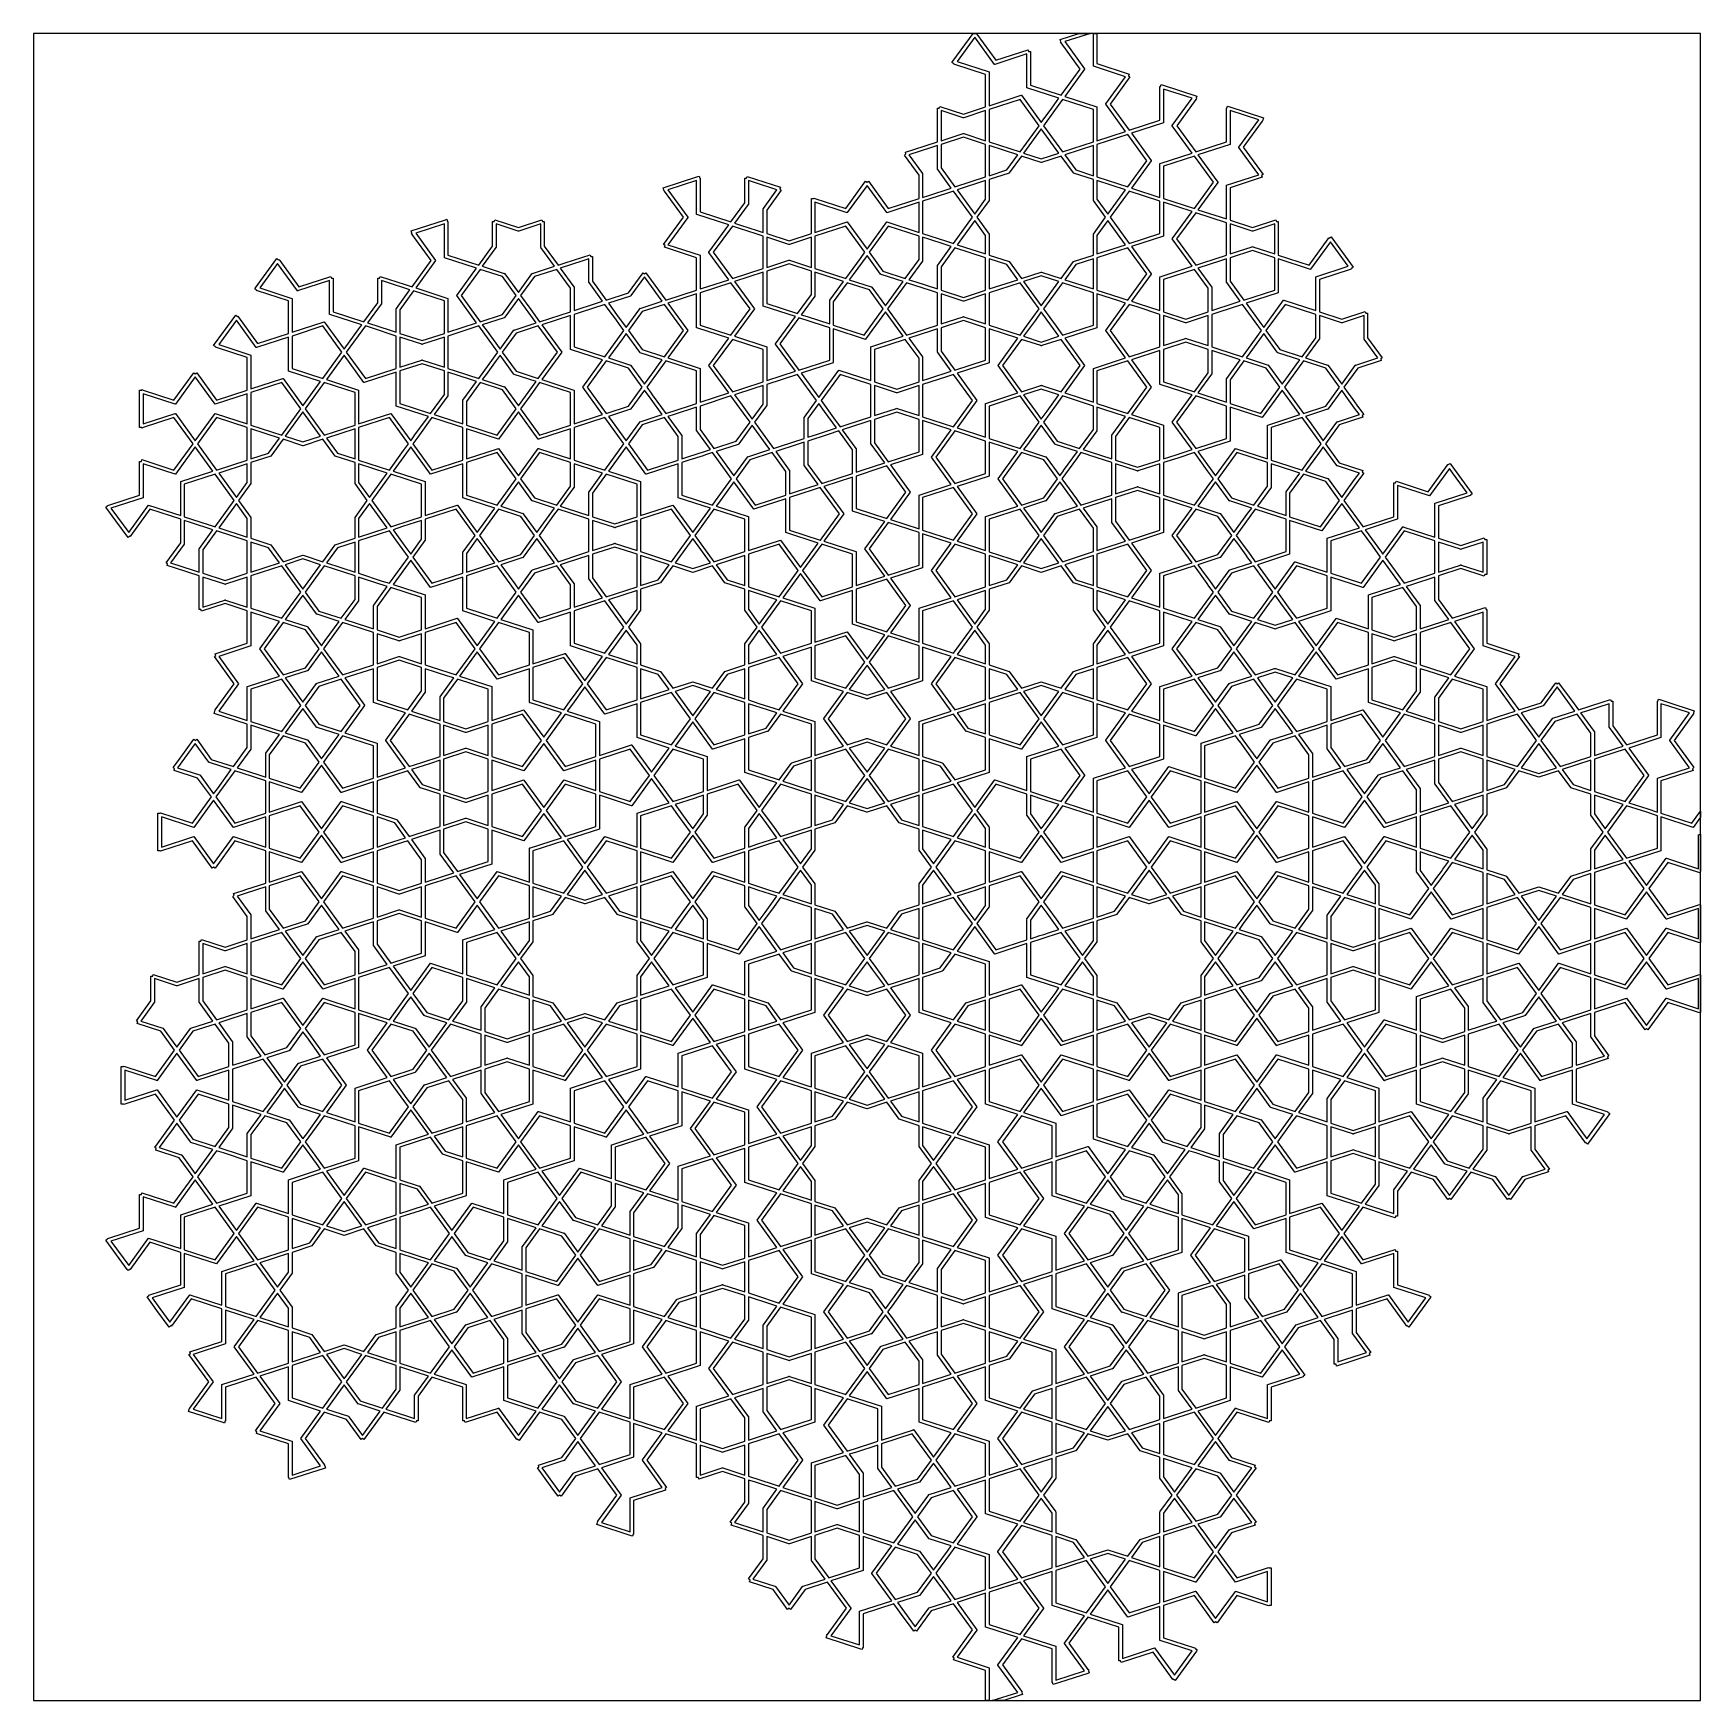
# Model space of a CAD drawing. Header units: millimetres. Extents: x -350 to 350, y -350 to 350.
import ezdxf

# ---------------------------------------------------------------- set-up
doc = ezdxf.new("R2010")
doc.units = ezdxf.units.MM
for name, color, linetype, true_color in [('canvas_boundary', 7, 'Continuous', 0x505050), ('strapwork_inner', 7, 'Continuous', 0xff8000), ('strapwork_outer', 7, 'Continuous', 0xff0000)]:
    doc.layers.add(name, color=color, linetype=linetype, true_color=true_color)

msp = doc.modelspace()

# ---------------------------------------------------------------- linework, layer by layer
at = {"layer": 'canvas_boundary'}
msp.add_lwpolyline([(-350, -350), (350, -350), (350, 350), (-350, 350)], close=True, dxfattribs=at)
at = {"layer": 'strapwork_inner', "true_color": 0xff8000}
for points in [[(53.56, 336.96), (45.23, 348.43), (37.8, 338.21), (51.28, 333.83), (51.31, 333.83), (51.31, 333.82), (51.32, 333.82), (51.31, 333.79), (51.31, 319.62), (64.79, 324), (64.82, 324.01), (64.83, 324.01), (64.84, 324.01), (64.85, 323.98), (73.18, 312.51), (77.56, 318.55), (80.6, 322.73), (67.12, 327.11), (67.09, 327.11), (67.09, 327.12), (67.08, 327.12), (67.09, 327.15), (67.09, 341.33), (53.61, 336.95), (53.58, 336.93), (53.58, 336.94), (53.57, 336.93)], [(72.24, 311.23), (72.25, 311.24), (64.25, 322.24), (51.31, 318.04), (51.31, 307.58), (51.31, 304.43), (64.25, 300.23)], [(95.04, 318.04), (82.1, 322.24), (78.78, 317.67), (74.1, 311.24), (82.1, 300.23), (95.04, 304.43)], [(124.49, 312.42), (124.46, 312.42), (110.98, 308.04), (119.31, 296.57), (119.34, 296.55), (119.33, 296.54), (119.34, 296.53), (119.31, 296.51), (110.98, 285.05), (122.99, 281.15), (122.99, 295.32), (122.98, 295.35), (122.99, 295.35), (122.99, 295.36), (123.02, 295.36), (136.5, 299.74), (128.17, 311.21), (128.15, 311.23), (128.15, 311.24), (128.15, 311.25), (128.17, 311.26), (136.5, 322.73), (124.49, 326.63), (124.49, 312.46), (124.5, 312.43), (124.49, 312.43)], [(40.45, 307.96), (40.57, 308), (40.6, 307.92), (49.81, 304.92), (49.81, 314.89), (49.81, 317.55), (40.6, 314.56), (40.57, 314.47), (40.45, 314.51), (40.33, 314.47), (40.31, 314.56), (31.09, 317.55), (31.09, 307.58), (31.09, 304.92), (40.31, 307.92), (40.33, 308)], [(138.93, 298.95), (147.26, 287.49), (147.29, 287.47), (147.28, 287.46), (147.29, 287.45), (147.26, 287.43), (138.93, 275.97), (150.94, 272.06), (150.94, 286.24), (150.93, 286.27), (150.94, 286.27), (150.94, 286.28), (150.97, 286.28), (164.45, 290.66), (156.12, 302.13), (156.1, 302.15), (156.1, 302.15), (156.1, 302.16), (156.12, 302.18), (164.45, 313.65), (152.44, 317.55), (152.44, 303.38), (152.45, 303.35), (152.44, 303.34), (152.44, 303.33), (152.41, 303.33)], [(73.18, 309.96), (65.75, 299.74), (73.18, 297.33), (80.6, 299.74)], [(29.59, 302.86), (27.06, 302.03), (17.58, 298.95), (23.27, 291.11), (23.36, 291.11), (23.36, 290.99), (23.44, 290.89), (23.36, 290.84), (23.36, 281.14), (25.9, 281.97), (35.38, 285.05), (29.68, 292.89), (29.59, 292.89), (29.59, 293.01), (29.52, 293.11), (29.59, 293.16)], [(40.45, 306.39), (31.09, 303.34), (31.09, 293.5), (36.88, 285.54), (49.81, 289.74), (49.81, 303.34)], [(51.31, 302.86), (51.31, 290.23), (58.74, 292.64), (63.33, 298.95)], [(83.03, 298.95), (87.62, 292.64), (95.04, 290.23), (95.04, 302.86)], [(96.54, 303.34), (96.54, 289.74), (109.48, 285.54), (117.48, 296.54), (109.48, 307.55)], [(51.25, 279.89), (51.3, 279.85), (46.15, 272.77), (51.3, 265.68), (51.25, 265.64), (51.31, 265.64), (51.31, 256.88), (59.65, 254.17), (59.63, 254.12), (59.68, 254.15), (64.83, 247.06), (73.16, 249.77), (73.18, 249.71), (73.2, 249.77), (81.53, 247.06), (86.68, 254.15), (86.73, 254.12), (86.71, 254.17), (95.04, 256.88), (95.04, 265.64), (95.1, 265.64), (95.05, 265.68), (100.2, 272.77), (95.05, 279.85), (95.1, 279.89), (95.04, 279.89), (95.04, 288.65), (86.71, 291.36), (86.73, 291.42), (86.68, 291.38), (81.53, 298.47), (73.2, 295.76), (73.18, 295.82), (73.16, 295.76), (64.83, 298.47), (59.68, 291.38), (59.63, 291.42), (59.65, 291.36), (51.31, 288.65), (51.31, 279.89)], [(137.43, 276.45), (145.42, 287.46), (137.43, 298.47), (124.49, 294.26), (124.49, 280.66), (124.5, 280.65), (124.5, 280.65)], [(-66.38, 258.06), (-66.38, 258.07), (-66.38, 258.08), (-66.36, 258.1), (-58.03, 269.56), (-71.51, 273.94), (-71.54, 273.94), (-71.54, 273.95), (-71.55, 273.96), (-71.54, 273.99), (-71.54, 288.16), (-83.55, 284.26), (-75.22, 272.79), (-75.19, 272.77), (-75.2, 272.77), (-75.19, 272.76), (-75.22, 272.74), (-83.55, 261.27), (-70.07, 256.89), (-70.04, 256.89), (-70.04, 256.88), (-70.03, 256.88), (-70.04, 256.85), (-70.04, 242.67), (-69.47, 242.86), (-58.03, 246.58), (-66.36, 258.04)], [(-55.6, 270.35), (-53.07, 269.53), (-46.12, 267.27), (-43.59, 266.45), (-43.59, 276.14), (-43.66, 276.2), (-43.59, 276.29), (-43.59, 276.42), (-43.5, 276.42), (-37.8, 284.26), (-47.28, 287.34), (-49.81, 288.16), (-49.81, 278.47), (-49.74, 278.42), (-49.81, 278.32), (-49.81, 278.19), (-49.9, 278.19)], [(49.81, 288.16), (37.8, 284.26), (45.23, 274.04), (49.81, 280.36)], [(108.55, 284.26), (96.54, 288.16), (96.54, 280.36), (101.13, 274.04)], [(-21.86, 266.45), (-8.38, 270.83), (-8.36, 270.85), (-8.35, 270.84), (-8.34, 270.84), (-8.33, 270.81), (0, 259.35), (8.33, 270.81), (8.34, 270.84), (8.35, 270.84), (8.36, 270.85), (8.38, 270.83), (21.86, 266.45), (21.86, 279.08), (8.38, 274.7), (8.36, 274.68), (8.35, 274.69), (8.34, 274.69), (8.33, 274.72), (0, 286.18), (-8.33, 274.72), (-8.34, 274.69), (-8.35, 274.69), (-8.36, 274.68), (-8.38, 274.7), (-21.86, 279.08), (-21.86, 268.32)], [(33.31, 262.73), (36.3, 261.76), (44.3, 272.77), (36.3, 283.77), (33.31, 282.8), (23.36, 279.57), (23.36, 265.96), (26.36, 264.99)], [(110.05, 261.76), (122.99, 265.96), (122.99, 279.57), (122.98, 279.57), (122.98, 279.57), (110.05, 283.77), (102.05, 272.77)], [(124.49, 264.86), (124.46, 264.86), (110.98, 260.48), (119.31, 249.02), (119.34, 249), (119.33, 248.99), (119.34, 248.98), (119.31, 248.96), (110.98, 237.5), (113.86, 236.56), (122.99, 233.59), (122.99, 247.77), (122.98, 247.8), (122.99, 247.8), (122.99, 247.81), (123.02, 247.81), (136.5, 252.19), (128.17, 263.66), (128.14, 263.68), (128.15, 263.68), (128.14, 263.69), (128.17, 263.71), (136.5, 275.18), (124.49, 279.08), (124.49, 264.91), (124.5, 264.88), (124.49, 264.87)], [(150.94, 256.88), (150.94, 267.34), (150.94, 270.49), (138, 274.69), (130, 263.68), (138, 252.68), (141, 253.65)], [(-181.12, 254.57), (-189.45, 243.11), (-175.97, 238.73), (-175.94, 238.73), (-175.94, 238.72), (-175.93, 238.71), (-175.94, 238.68), (-175.94, 224.51), (-163.93, 228.41), (-172.26, 239.88), (-172.29, 239.9), (-172.28, 239.91), (-172.29, 239.92), (-172.26, 239.93), (-163.93, 251.4), (-177.41, 255.78), (-177.44, 255.78), (-177.44, 255.79), (-177.45, 255.79), (-177.44, 255.83), (-177.44, 270), (-189.45, 266.1), (-181.12, 254.63), (-181.1, 254.61), (-181.1, 254.6), (-181.1, 254.59)], [(-155.71, 260.15), (-155.71, 260.03), (-155.8, 260.03), (-161.5, 252.19), (-152.28, 249.19), (-152.21, 249.25), (-152.14, 249.15), (-152.02, 249.11), (-152.05, 249.02), (-146.35, 241.18), (-140.65, 249.02), (-140.68, 249.11), (-140.57, 249.15), (-140.49, 249.25), (-140.42, 249.19), (-131.2, 252.19), (-136.9, 260.03), (-136.99, 260.03), (-136.99, 260.15), (-137.06, 260.25), (-136.99, 260.31), (-136.99, 270), (-146.21, 267), (-146.23, 266.92), (-146.35, 266.96), (-146.47, 266.92), (-146.5, 267), (-155.71, 270), (-155.71, 260.31), (-155.64, 260.25)], [(-56.52, 247.07), (-43.59, 251.27), (-43.59, 261.72), (-43.59, 264.87), (-46.58, 265.85), (-53.53, 268.1), (-56.53, 269.08), (-64.52, 258.07), (-56.53, 247.06)], [(-21.86, 258.42), (-21.86, 251.27), (-18.87, 250.3), (-8.92, 247.06), (-2.78, 255.52), (-0.93, 258.07), (-8.92, 269.08), (-21.86, 264.87), (-21.86, 264.86)], [(6.71, 250.11), (16.08, 247.06), (21.86, 255.03), (21.86, 264.86), (21.86, 264.87), (8.92, 269.08), (0.93, 258.07)], [(45.23, 271.49), (37.8, 261.27), (49.81, 257.37), (49.81, 265.17)], [(108.55, 261.27), (101.13, 271.49), (96.54, 265.17), (96.54, 257.37)], [(171.17, 267.34), (171.17, 270), (161.95, 267), (161.92, 266.92), (161.8, 266.96), (161.69, 266.92), (161.66, 267), (152.44, 270), (152.44, 260.03), (152.44, 257.37), (161.66, 260.36), (161.69, 260.45), (161.8, 260.41), (161.92, 260.45), (161.95, 260.36), (171.17, 257.37), (171.17, 260.03)], [(-42.09, 264.39), (-42.09, 254.42), (-42.09, 251.76), (-32.87, 254.75), (-32.84, 254.84), (-32.72, 254.8), (-32.61, 254.84), (-32.58, 254.75), (-23.36, 251.76), (-23.36, 254.42), (-23.36, 258.42), (-23.36, 261.72), (-23.36, 264.39), (-32.58, 261.39), (-32.61, 261.31), (-32.72, 261.34), (-32.84, 261.31), (-32.87, 261.39)], [(23.36, 254.69), (23.44, 254.64), (23.36, 254.54), (23.36, 254.42), (23.27, 254.42), (17.58, 246.58), (20.11, 245.75), (29.59, 242.67), (29.59, 252.37), (29.52, 252.42), (29.59, 252.52), (29.59, 252.64), (29.68, 252.64), (35.38, 260.48), (32.84, 261.31), (32.81, 261.32), (25.9, 263.56), (23.36, 264.39)], [(36.88, 260), (31.09, 252.03), (31.09, 242.19), (40.45, 239.14), (49.81, 242.19), (49.81, 255.79)], [(109.48, 260), (96.54, 255.79), (96.54, 242.19), (106.13, 239.07), (109.48, 237.98), (117.48, 248.99)], [(172.67, 241.09), (172.63, 241.09), (159.15, 236.71), (165.31, 228.24), (166.58, 226.49), (174.91, 237.96), (174.92, 237.99), (174.93, 237.98), (174.93, 237.99), (174.96, 237.97), (188.44, 233.59), (188.44, 247.77), (188.43, 247.8), (188.44, 247.8), (188.44, 247.81), (188.47, 247.81), (201.95, 252.19), (194.53, 262.41), (186.2, 250.94), (186.19, 250.91), (186.18, 250.91), (186.17, 250.91), (186.15, 250.92), (172.67, 255.3), (172.67, 241.13), (172.68, 241.1), (172.67, 241.1)], [(-213.31, 225.96), (-212.1, 227.62), (-225.58, 232), (-225.62, 232), (-225.62, 232.01), (-225.63, 232.02), (-225.62, 232.05), (-225.62, 246.22), (-239.1, 241.84), (-239.12, 241.82), (-239.13, 241.83), (-239.14, 241.83), (-239.15, 241.86), (-247.48, 253.33), (-254.9, 243.11), (-241.42, 238.73), (-241.39, 238.73), (-241.39, 238.72), (-241.38, 238.72), (-241.39, 238.69), (-241.39, 224.51), (-227.91, 228.89), (-227.89, 228.91), (-227.88, 228.9), (-227.87, 228.9), (-227.86, 228.87), (-219.53, 217.41)], [(-122.99, 243.44), (-122.92, 243.34), (-122.99, 243.28), (-122.99, 233.59), (-113.51, 236.67), (-110.98, 237.5), (-116.67, 245.34), (-116.76, 245.34), (-116.76, 245.46), (-116.84, 245.56), (-116.76, 245.61), (-116.76, 255.3), (-119.3, 254.48), (-128.78, 251.4), (-123.08, 243.56), (-122.99, 243.56)], [(-23.36, 250.18), (-32.72, 253.22), (-42.09, 250.18), (-42.09, 236.57), (-29.15, 232.37), (-23.36, 240.33)], [(5.79, 248.83), (5.67, 248.87), (5.7, 248.95), (0, 256.79), (-5.86, 248.73), (-7.42, 246.58), (1.79, 243.58), (1.87, 243.63), (1.94, 243.53), (2.06, 243.5), (2.03, 243.41), (7.73, 235.57), (9.29, 237.72), (15.15, 245.79), (5.93, 248.78), (5.86, 248.73)], [(58.74, 252.89), (51.31, 255.3), (51.31, 242.67), (63.33, 246.58)], [(83.03, 246.58), (95.04, 242.67), (95.04, 255.3), (87.62, 252.89)], [(144.71, 243.44), (144.79, 243.34), (144.71, 243.28), (144.71, 233.59), (154.19, 236.67), (156.73, 237.5), (151.03, 245.34), (150.94, 245.34), (150.94, 245.46), (150.87, 245.56), (150.94, 245.61), (150.94, 255.3), (148.41, 254.48), (138.93, 251.4), (144.63, 243.56), (144.71, 243.56)], [(161.8, 258.83), (152.44, 255.79), (152.44, 245.95), (158.23, 237.98), (171.17, 242.19), (171.17, 255.79)], [(-201.36, 245.4), (-203.89, 246.22), (-203.89, 236.53), (-203.82, 236.48), (-203.89, 236.38), (-203.89, 236.25), (-203.98, 236.25), (-209.68, 228.41), (-200.2, 225.33), (-197.67, 224.51), (-197.67, 234.2), (-197.74, 234.26), (-197.67, 234.35), (-197.67, 234.48), (-197.58, 234.48), (-191.88, 242.32)], [(-162.43, 228.9), (-162.42, 228.9), (-153.07, 231.94), (-147.28, 239.91), (-153.07, 247.87), (-162.43, 250.91), (-170.42, 239.91)], [(-124.49, 233.1), (-124.49, 242.95), (-130.28, 250.91), (-139.64, 247.87), (-145.42, 239.91), (-141.18, 234.07), (-137.43, 228.9)], [(-87.54, 239.65), (-93.4, 247.71), (-99.1, 239.87), (-99.07, 239.79), (-99.19, 239.75), (-99.26, 239.65), (-99.33, 239.7), (-108.55, 236.71), (-105.11, 231.97), (-101.13, 226.49), (-95.43, 234.33), (-95.46, 234.41), (-95.34, 234.45), (-95.27, 234.55), (-95.2, 234.5), (-85.98, 237.5)], [(-57.11, 245.3), (-70.04, 241.1), (-70.04, 227.49), (-57.1, 223.29), (-49.1, 234.29), (-57.1, 245.3)], [(-47.27, 234.27), (-55.6, 222.8), (-42.12, 218.42), (-42.09, 218.42), (-42.09, 218.41), (-42.08, 218.41), (-42.09, 218.38), (-42.09, 204.2), (-30.08, 208.11), (-38.41, 219.57), (-38.43, 219.59), (-38.43, 219.6), (-38.43, 219.61), (-38.41, 219.63), (-30.08, 231.09), (-43.56, 235.47), (-43.59, 235.47), (-43.59, 235.48), (-43.6, 235.49), (-43.59, 235.52), (-43.59, 249.69), (-55.6, 245.79), (-47.27, 234.32), (-47.24, 234.3), (-47.25, 234.29), (-47.24, 234.29)], [(-25.12, 231.06), (-15.64, 227.98), (-15.64, 237.67), (-15.71, 237.72), (-15.64, 237.82), (-15.64, 237.95), (-15.55, 237.95), (-9.85, 245.79), (-12.38, 246.61), (-21.86, 249.69), (-21.86, 240), (-21.79, 239.95), (-21.86, 239.85), (-21.86, 239.72), (-21.95, 239.72), (-27.65, 231.88)], [(1.01, 242.26), (-8.35, 245.3), (-14.14, 237.34), (-14.14, 227.49), (-1.2, 223.29), (6.8, 234.29), (6.79, 234.3)], [(26.59, 242.07), (16.65, 245.3), (14.8, 242.75), (8.65, 234.29), (16.65, 223.29), (19.65, 224.26), (29.59, 227.49), (29.59, 237.95), (29.59, 241.1)], [(66.99, 227.05), (72.25, 234.29), (64.25, 245.3), (51.31, 241.1), (51.31, 237.95), (51.31, 227.49), (64.25, 223.29)], [(65.75, 245.79), (73.18, 235.57), (80.6, 245.79), (73.18, 248.2)], [(95.04, 227.49), (95.04, 241.1), (82.1, 245.3), (74.1, 234.29), (79.37, 227.05), (82.1, 223.29)], [(133.85, 230.06), (143.21, 233.1), (143.21, 242.95), (137.43, 250.91), (124.49, 246.71), (124.49, 233.1)], [(-177.44, 237.63), (-190.38, 241.83), (-196.17, 233.87), (-196.17, 224.02), (-186.8, 220.98), (-177.44, 224.02)], [(-152.21, 230.57), (-152.28, 230.62), (-161.5, 227.62), (-159.94, 225.47), (-154.08, 217.41), (-148.38, 225.25), (-148.41, 225.33), (-148.29, 225.37), (-148.22, 225.47), (-148.15, 225.42), (-138.93, 228.41), (-143.44, 234.62), (-146.35, 238.63), (-152.05, 230.79), (-152.02, 230.7), (-152.14, 230.67)], [(-66.36, 210.49), (-66.38, 210.51), (-66.38, 210.52), (-66.38, 210.53), (-66.36, 210.55), (-58.03, 222.01), (-71.51, 226.39), (-71.54, 226.39), (-71.54, 226.4), (-71.55, 226.41), (-71.54, 226.44), (-71.54, 240.61), (-83.55, 236.71), (-75.22, 225.24), (-75.19, 225.22), (-75.2, 225.21), (-75.19, 225.2), (-75.22, 225.19), (-83.55, 213.72), (-70.07, 209.34), (-70.04, 209.34), (-70.04, 209.33), (-70.03, 209.33), (-70.04, 209.29), (-70.04, 195.12), (-58.03, 199.02)], [(40.45, 231.02), (40.57, 231.06), (40.6, 230.97), (49.81, 227.98), (49.81, 230.64), (49.81, 240.61), (40.6, 237.61), (40.57, 237.53), (40.45, 237.57), (40.33, 237.53), (40.31, 237.61), (31.09, 240.61), (31.09, 230.64), (31.09, 227.98), (40.31, 230.97), (40.33, 231.06)], [(91.36, 210.49), (83.03, 199.02), (95.04, 195.12), (95.04, 209.29), (95.03, 209.33), (95.04, 209.33), (95.04, 209.34), (95.07, 209.34), (108.55, 213.72), (100.22, 225.19), (100.19, 225.2), (100.2, 225.21), (100.19, 225.22), (100.22, 225.24), (108.55, 236.71), (105.67, 237.64), (96.54, 240.61), (96.54, 226.44), (96.55, 226.41), (96.54, 226.4), (96.54, 226.39), (96.51, 226.39), (83.03, 222.01), (91.36, 210.55), (91.38, 210.53), (91.38, 210.52), (91.38, 210.51)], [(-124.49, 231.53), (-136.5, 227.62), (-128.17, 216.16), (-128.14, 216.14), (-128.15, 216.13), (-128.14, 216.12), (-128.17, 216.1), (-136.5, 204.64), (-123.02, 200.26), (-122.99, 200.26), (-122.99, 200.25), (-122.98, 200.24), (-122.99, 200.21), (-122.99, 186.04), (-110.98, 189.94), (-119.31, 201.41), (-119.33, 201.43), (-119.33, 201.44), (-119.33, 201.44), (-119.31, 201.46), (-110.98, 212.93), (-124.46, 217.31), (-124.49, 217.31), (-124.49, 217.32), (-124.5, 217.32), (-124.49, 217.35)], [(-108.2, 216.75), (-102.05, 225.21), (-103.9, 227.76), (-105.51, 229.97), (-108.2, 233.67), (-110.05, 236.22), (-119.99, 232.99), (-122.98, 232.02), (-122.99, 232.01), (-122.99, 218.41), (-110.05, 214.21)], [(-94.41, 217.25), (-85.05, 214.21), (-77.05, 225.21), (-85.05, 236.22), (-85.06, 236.22), (-94.41, 233.18), (-100.2, 225.21)], [(-0.61, 221.52), (-0.62, 221.52), (-0.63, 221.52), (-0.66, 221.53), (-14.14, 225.91), (-14.14, 211.74), (-14.13, 211.71), (-14.14, 211.71), (-14.14, 211.7), (-14.17, 211.7), (-27.65, 207.32), (-20.22, 197.1), (-11.89, 208.57), (-11.88, 208.6), (-11.87, 208.59), (-11.87, 208.6), (-11.84, 208.58), (1.64, 204.2), (1.64, 218.38), (1.63, 218.41), (1.64, 218.41), (1.64, 218.42), (1.67, 218.42), (15.15, 222.8), (7.73, 233.02), (-0.6, 221.55)], [(73.18, 220.39), (80.6, 222.8), (75.62, 229.65), (73.18, 233.02), (70.73, 229.65), (65.75, 222.8)], [(102.05, 225.21), (110.05, 214.21), (122.99, 218.41), (122.99, 228.87), (122.99, 232.01), (113.4, 235.13), (110.05, 236.22)], [(143.21, 228.87), (143.21, 231.53), (134, 228.53), (133.97, 228.45), (133.85, 228.49), (133.73, 228.45), (133.71, 228.53), (124.49, 231.53), (124.49, 221.56), (124.49, 218.9), (133.71, 221.89), (133.73, 221.98), (133.85, 221.94), (133.97, 221.98), (134, 221.89), (143.21, 218.9)], [(163.8, 222.66), (165.65, 225.21), (157.65, 236.22), (147.71, 232.99), (144.71, 232.01), (144.71, 221.56), (144.71, 218.41), (147.71, 217.44), (157.65, 214.21)], [(182.65, 214.21), (188.44, 222.17), (188.44, 232.01), (175.5, 236.22), (167.5, 225.21), (167.51, 225.2), (173.29, 217.25)], [(199.16, 228.53), (189.94, 231.53), (189.94, 221.84), (190.01, 221.78), (189.94, 221.68), (189.94, 221.56), (189.85, 221.56), (184.15, 213.72), (193.37, 210.72), (193.44, 210.78), (193.52, 210.68), (193.63, 210.64), (193.61, 210.55), (199.3, 202.71), (205, 210.55), (204.97, 210.64), (205.09, 210.68), (205.16, 210.78), (205.23, 210.72), (214.45, 213.72), (208.75, 221.56), (208.67, 221.56), (208.67, 221.68), (208.59, 221.78), (208.67, 221.84), (208.67, 231.53), (199.45, 228.53), (199.42, 228.45), (199.3, 228.49), (199.19, 228.45)], [(-264.75, 229.55), (-270.34, 221.85), (-272.18, 219.33), (-258.7, 214.95), (-258.67, 214.95), (-258.67, 214.94), (-258.66, 214.94), (-258.67, 214.91), (-258.67, 200.74), (-245.19, 205.11), (-245.16, 205.13), (-245.15, 205.13), (-245.14, 205.13), (-245.13, 205.1), (-236.8, 193.63), (-229.38, 203.85), (-242.86, 208.23), (-242.89, 208.23), (-242.89, 208.24), (-242.9, 208.24), (-242.89, 208.27), (-242.89, 222.45), (-256.37, 218.07), (-256.4, 218.05), (-256.4, 218.06), (-256.41, 218.05), (-256.42, 218.09)], [(-228.45, 205.13), (-220.46, 216.13), (-228.45, 227.14), (-241.39, 222.93), (-241.39, 209.33), (-228.45, 205.12), (-228.45, 205.13)], [(-197.67, 212.48), (-197.67, 222.93), (-207.61, 226.16), (-210.6, 227.14), (-218.6, 216.13), (-210.6, 205.12), (-197.67, 209.33)], [(-156.86, 213.58), (-155, 216.13), (-156.86, 218.68), (-163, 227.14), (-175.94, 222.93), (-175.94, 219.78), (-175.94, 209.33), (-172.94, 208.36), (-163, 205.12)], [(-147.36, 224.1), (-153.15, 216.13), (-147.36, 208.17), (-138, 205.12), (-130, 216.13), (-138, 227.14)], [(-28.57, 208.6), (-15.64, 212.8), (-15.64, 226.4), (-18.63, 227.38), (-28.58, 230.61), (-36.57, 219.6), (-28.58, 208.59), (-28.58, 208.59)], [(29.59, 225.91), (27.06, 225.09), (17.58, 222.01), (23.27, 214.17), (23.36, 214.17), (23.36, 214.05), (23.44, 213.95), (23.36, 213.9), (23.36, 204.2), (25.9, 205.03), (35.38, 208.11), (29.68, 215.95), (29.59, 215.95), (29.59, 216.07), (29.52, 216.17), (29.59, 216.22)], [(49.8, 226.41), (40.45, 229.44), (31.09, 226.4), (31.09, 216.56), (36.88, 208.59), (49.81, 212.8), (49.81, 226.4)], [(51.31, 211.71), (51.31, 211.7), (51.28, 211.7), (37.8, 207.32), (46.13, 195.85), (46.16, 195.83), (46.15, 195.82), (46.16, 195.81), (46.13, 195.8), (37.8, 184.33), (49.81, 180.43), (49.81, 194.6), (49.8, 194.63), (49.81, 194.63), (49.81, 194.64), (49.85, 194.64), (63.33, 199.02), (55, 210.49), (54.97, 210.51), (54.98, 210.52), (54.97, 210.53), (55, 210.55), (63.33, 222.01), (51.31, 225.91), (51.31, 211.74), (51.32, 211.71)], [(-196.17, 222.45), (-196.17, 219.78), (-196.17, 209.82), (-186.95, 212.81), (-186.92, 212.9), (-186.8, 212.86), (-186.69, 212.9), (-186.66, 212.81), (-177.44, 209.82), (-177.44, 212.48), (-177.44, 222.45), (-186.66, 219.45), (-186.69, 219.37), (-186.8, 219.4), (-186.92, 219.37), (-186.95, 219.45)], [(-89.92, 207.51), (-87.54, 210.78), (-85.98, 212.93), (-95.2, 215.93), (-95.27, 215.87), (-95.34, 215.97), (-95.46, 216.01), (-95.43, 216.1), (-101.13, 223.94), (-102.69, 221.78), (-108.55, 213.72), (-99.33, 210.72), (-99.26, 210.78), (-99.19, 210.68), (-99.07, 210.64), (-99.1, 210.55), (-93.4, 202.71), (-91.84, 204.87)], [(-43.6, 203.71), (-43.59, 203.72), (-43.59, 217.32), (-56.53, 221.52), (-64.52, 210.52), (-56.53, 199.51), (-56.52, 199.51), (-52.1, 200.95)], [(12.5, 200.67), (21.86, 203.72), (21.86, 213.56), (16.08, 221.52), (3.14, 217.32), (3.14, 203.72)], [(72.97, 202.16), (73.01, 202.28), (73.18, 202.22), (73.34, 202.28), (73.38, 202.16), (81.53, 199.51), (89.52, 210.52), (81.53, 221.52), (73.38, 218.88), (73.34, 218.76), (73.18, 218.81), (73.01, 218.76), (72.97, 218.88), (64.84, 221.52), (64.83, 221.52), (56.83, 210.52), (64.83, 199.51)], [(137.43, 199.51), (143.21, 207.48), (143.21, 217.32), (133.85, 220.36), (124.5, 217.32), (124.49, 217.32), (124.49, 203.72)], [(172.27, 216.1), (166.58, 223.94), (160.72, 215.87), (159.15, 213.72), (168.37, 210.72), (168.44, 210.78), (168.52, 210.68), (168.63, 210.64), (168.61, 210.55), (174.3, 202.71), (175.87, 204.87), (178.81, 208.92), (180.16, 210.78), (181.73, 212.93), (172.51, 215.93), (172.44, 215.87), (172.36, 215.97), (172.25, 216.01)], [(-213.44, 200.25), (-213.43, 200.24), (-213.44, 200.21), (-213.44, 186.04), (-199.96, 190.42), (-199.93, 190.44), (-199.93, 190.43), (-199.92, 190.43), (-199.91, 190.4), (-191.58, 178.94), (-189.8, 181.39), (-184.15, 189.15), (-197.63, 193.53), (-197.67, 193.53), (-197.67, 193.54), (-197.68, 193.55), (-197.67, 193.58), (-197.67, 207.75), (-211.15, 203.37), (-211.17, 203.35), (-211.18, 203.36), (-211.19, 203.36), (-211.2, 203.39), (-219.53, 214.85), (-226.95, 204.64), (-213.47, 200.26), (-213.44, 200.26)], [(-177.44, 208.24), (-186.8, 211.28), (-196.17, 208.24), (-196.17, 194.63), (-183.23, 190.43), (-177.44, 198.39)], [(-159.94, 206.79), (-161.5, 204.64), (-152.28, 201.64), (-152.21, 201.69), (-152.14, 201.59), (-152.02, 201.56), (-152.05, 201.47), (-146.35, 193.63), (-140.49, 201.69), (-138.93, 203.85), (-148.15, 206.84), (-148.22, 206.79), (-148.29, 206.89), (-148.41, 206.93), (-148.38, 207.01), (-154.08, 214.85), (-155.64, 212.7), (-156.4, 211.66)], [(-109.48, 212.44), (-117.47, 201.44), (-109.48, 190.43), (-109.47, 190.43), (-100.11, 193.47), (-94.33, 201.44), (-100.11, 209.4)], [(-90.19, 198.29), (-86.33, 192.98), (-84.48, 190.43), (-74.53, 193.66), (-71.54, 194.63), (-71.54, 208.24), (-84.48, 212.44), (-88.4, 207.04), (-92.47, 201.44), (-90.62, 198.89)], [(96.54, 208.24), (96.54, 194.63), (96.55, 194.63), (96.55, 194.63), (106.48, 191.4), (106.48, 191.4), (109.48, 190.43), (117.47, 201.44), (109.48, 212.44), (109.47, 212.44)], [(119.33, 201.44), (119.33, 201.44), (119.33, 201.43), (119.31, 201.41), (110.98, 189.94), (124.46, 185.56), (124.49, 185.56), (124.49, 185.55), (124.5, 185.55), (124.49, 185.52), (124.49, 171.34), (129.82, 173.08), (136.5, 175.25), (128.17, 186.71), (128.14, 186.73), (128.15, 186.74), (128.14, 186.75), (128.17, 186.77), (136.5, 198.24), (123.02, 202.62), (122.99, 202.62), (122.99, 202.63), (122.98, 202.63), (122.99, 202.66), (122.99, 216.83), (110.98, 212.93), (119.31, 201.46)], [(144.63, 206.87), (138.93, 199.02), (141.46, 198.2), (150.94, 195.12), (150.94, 204.81), (150.87, 204.87), (150.94, 204.97), (150.94, 205.09), (151.03, 205.09), (156.73, 212.93), (154.19, 213.75), (144.71, 216.83), (144.71, 207.14), (144.79, 207.09), (144.71, 206.99), (144.71, 206.87)], [(167.59, 209.4), (158.23, 212.44), (152.44, 204.48), (152.44, 194.63), (165.38, 190.43), (173.38, 201.44), (173.37, 201.44)], [(183.23, 190.43), (192.59, 193.47), (198.38, 201.44), (192.59, 209.4), (183.23, 212.44), (177.08, 203.98), (175.23, 201.44)], [(-273.67, 190.44), (-273.64, 190.42), (-260.17, 186.04), (-260.17, 198.67), (-273.64, 194.29), (-273.67, 194.27), (-273.68, 194.28), (-273.69, 194.28), (-273.7, 194.31), (-282.03, 205.77), (-290.36, 194.31), (-290.37, 194.28), (-290.38, 194.28), (-290.38, 194.27), (-290.41, 194.29), (-303.89, 198.67), (-303.89, 186.04), (-290.41, 190.42), (-290.38, 190.44), (-290.38, 190.43), (-290.37, 190.43), (-290.36, 190.4), (-282.03, 178.94), (-273.7, 190.4), (-273.69, 190.43), (-273.68, 190.43)], [(-258.67, 199.16), (-258.67, 185.55), (-245.73, 181.35), (-237.73, 192.36), (-245.73, 203.36)], [(-235.88, 192.36), (-227.88, 181.35), (-214.94, 185.55), (-214.94, 199.16), (-227.88, 203.36), (-227.89, 203.35), (-227.89, 203.35)], [(-169.79, 195.78), (-169.71, 195.88), (-169.71, 196.01), (-169.63, 196.01), (-163.93, 203.85), (-166.46, 204.67), (-175.94, 207.75), (-175.94, 198.06), (-175.87, 198.01), (-175.94, 197.91), (-175.94, 197.78), (-176.03, 197.78), (-181.73, 189.94), (-179.19, 189.12), (-169.71, 186.04), (-169.71, 195.73)], [(-168.21, 185.56), (-168.21, 185.55), (-155.28, 181.35), (-147.28, 192.35), (-153.07, 200.32), (-162.43, 203.36), (-168.21, 195.4)], [(-124.49, 185.55), (-124.49, 185.56), (-124.49, 199.16), (-137.43, 203.36), (-141.18, 198.2), (-145.42, 192.35), (-137.43, 181.35)], [(-42.21, 193.67), (-47.25, 186.74), (-45.4, 184.19), (-39.25, 175.73), (-36.26, 176.71), (-26.31, 179.94), (-26.31, 188.5), (-26.42, 188.58), (-26.31, 188.72), (-26.31, 188.89), (-26.19, 188.89), (-21.15, 195.82), (-29.15, 206.83), (-42.09, 202.63), (-42.09, 194.06), (-41.98, 193.99), (-42.09, 193.85), (-42.09, 193.67)], [(1.64, 189.02), (1.64, 192.17), (1.64, 202.63), (-11.3, 206.83), (-19.3, 195.82), (-19.29, 195.81), (-14.03, 188.58), (-11.3, 184.82), (-8.31, 185.79)], [(36.3, 184.82), (44.3, 195.82), (36.3, 206.83), (33.31, 205.86), (23.36, 202.63), (23.36, 199.48), (23.36, 189.02)], [(-93.4, 200.16), (-99.1, 192.32), (-99.07, 192.23), (-99.19, 192.2), (-99.26, 192.1), (-99.33, 192.15), (-108.55, 189.15), (-106.99, 187), (-101.13, 178.94), (-95.43, 186.78), (-95.46, 186.86), (-95.34, 186.9), (-95.27, 187), (-95.2, 186.95), (-85.98, 189.94), (-90.64, 196.35)], [(-54.89, 178.78), (-49.1, 186.74), (-51.84, 190.5), (-57.1, 197.75), (-70.04, 193.54), (-70.04, 183.7), (-64.25, 175.73)], [(-43.59, 202.14), (-47.55, 200.85), (-55.6, 198.24), (-53.15, 194.87), (-48.18, 188.02), (-43.59, 194.33)], [(3.14, 189.51), (12.36, 192.5), (12.38, 192.59), (12.5, 192.55), (12.62, 192.59), (12.65, 192.5), (21.86, 189.51), (21.86, 192.17), (21.86, 202.14), (12.65, 199.14), (12.62, 199.06), (12.5, 199.1), (12.38, 199.06), (12.36, 199.14), (3.14, 202.14), (3.14, 199.48)], [(70.4, 184.19), (72.25, 186.74), (66.99, 193.99), (64.25, 197.75), (51.31, 193.54), (51.31, 179.94), (64.25, 175.73)], [(75.62, 191.38), (80.6, 198.24), (73.18, 200.65), (65.75, 198.24), (70.73, 191.38), (73.18, 188.02)], [(89.25, 175.73), (95.04, 183.7), (95.04, 193.54), (82.1, 197.75), (79.37, 193.99), (74.1, 186.74), (79.89, 178.78)], [(138, 175.73), (138.01, 175.74), (150.94, 179.94), (150.94, 193.54), (147.94, 194.52), (138, 197.75), (130, 186.74), (137.99, 175.74)], [(165.95, 188.66), (165.92, 188.68), (152.44, 193.06), (152.44, 178.88), (152.45, 178.85), (152.44, 178.85), (152.44, 178.84), (152.41, 178.84), (138.93, 174.46), (145.24, 165.77), (146.35, 164.24), (154.68, 175.71), (154.69, 175.74), (154.7, 175.73), (154.71, 175.74), (154.73, 175.72), (168.21, 171.34), (168.21, 185.52), (168.2, 185.55), (168.21, 185.55), (168.21, 185.56), (168.25, 185.56), (181.73, 189.94), (174.3, 200.16), (165.97, 188.69), (165.96, 188.66), (165.95, 188.67)], [(193.63, 192.23), (193.52, 192.2), (193.44, 192.1), (193.37, 192.15), (184.15, 189.15), (185.72, 187), (191.58, 178.94), (197.27, 186.78), (197.25, 186.86), (197.36, 186.9), (197.44, 187), (197.51, 186.95), (206.73, 189.94), (205.16, 192.1), (202.22, 196.15), (200.87, 198.01), (199.3, 200.16), (193.61, 192.32)], [(-229.38, 180.86), (-236.8, 191.08), (-244.23, 180.86), (-236.8, 178.45)], [(-154.71, 179.58), (-154.73, 179.59), (-168.21, 183.97), (-168.21, 171.34), (-154.73, 175.72), (-154.71, 175.74), (-154.7, 175.73), (-154.69, 175.74), (-154.68, 175.71), (-146.35, 164.24), (-138.02, 175.71), (-138.01, 175.74), (-138, 175.73), (-137.99, 175.74), (-137.97, 175.72), (-124.49, 171.34), (-124.49, 183.97), (-137.97, 179.59), (-137.99, 179.58), (-138, 179.58), (-138.01, 179.58), (-138.02, 179.61), (-146.35, 191.08), (-154.68, 179.61), (-154.69, 179.58), (-154.7, 179.58)], [(-68.28, 174.42), (-65.75, 175.25), (-71.45, 183.09), (-71.54, 183.09), (-71.54, 183.21), (-71.61, 183.31), (-71.54, 183.36), (-71.54, 193.06), (-81.02, 189.98), (-83.55, 189.15), (-77.85, 181.31), (-77.76, 181.31), (-77.76, 181.19), (-77.69, 181.09), (-77.76, 181.04), (-77.76, 171.34), (-75.23, 172.17), (-71.3, 173.44)], [(-20.22, 194.55), (-24.81, 188.23), (-24.81, 180.43), (-20.85, 181.71), (-12.8, 184.33), (-17.78, 191.18)], [(8.92, 170.12), (21.86, 174.33), (21.86, 187.93), (21.85, 187.93), (12.5, 190.97), (3.14, 187.93), (3.14, 178.09)], [(102.76, 181.04), (102.69, 181.09), (102.76, 181.19), (102.76, 181.31), (102.85, 181.31), (108.55, 189.15), (99.07, 192.23), (99.07, 192.23), (96.54, 193.06), (96.54, 183.36), (96.61, 183.31), (96.54, 183.21), (96.54, 183.09), (96.45, 183.09), (90.75, 175.25), (93.63, 174.31), (102.76, 171.34)], [(-260.17, 170.86), (-260.17, 184.45), (-260.17, 184.46), (-273.1, 188.67), (-281.1, 177.66), (-273.1, 166.65)], [(-251.24, 173.76), (-246.65, 180.07), (-258.67, 183.98), (-258.67, 171.35)], [(-214.94, 183.98), (-226.95, 180.07), (-222.36, 173.76), (-214.94, 171.35)], [(-194.57, 174.82), (-192.5, 177.66), (-200.5, 188.67), (-213.44, 184.46), (-213.44, 170.86), (-200.5, 166.65)], [(-169.71, 184.46), (-172.71, 185.44), (-182.65, 188.67), (-188.58, 180.51), (-190.65, 177.66), (-182.65, 166.65), (-169.71, 170.86)], [(-103.9, 180.21), (-110.05, 188.67), (-122.99, 184.46), (-122.99, 170.86), (-119.99, 169.88), (-110.05, 166.65), (-102.05, 177.66)], [(-79.26, 170.86), (-79.26, 180.7), (-85.05, 188.67), (-94.41, 185.62), (-100.2, 177.66), (-92.2, 166.65)], [(-63.32, 174.46), (-61.76, 172.31), (-55.9, 164.24), (-50.2, 172.08), (-50.23, 172.17), (-50.11, 172.21), (-50.04, 172.31), (-49.97, 172.25), (-40.75, 175.25), (-42.32, 177.4), (-48.18, 185.47), (-53.87, 177.62), (-53.84, 177.54), (-53.96, 177.5), (-54.03, 177.4), (-54.11, 177.45)], [(-11.87, 183.05), (-16.3, 181.62), (-24.81, 178.85), (-24.81, 169), (-19.03, 161.04), (-6.09, 165.24), (-6.09, 175.09)], [(1.64, 177.6), (1.57, 177.7), (1.64, 177.75), (1.64, 187.44), (-0.89, 186.62), (-10.37, 183.54), (-4.68, 175.7), (-4.59, 175.7), (-4.59, 175.58), (-4.52, 175.48), (-4.59, 175.42), (-4.59, 165.73), (-2.06, 166.55), (7.42, 169.63), (1.73, 177.48), (1.64, 177.48)], [(23.36, 173.23), (23.33, 173.23), (9.85, 168.85), (18.18, 157.38), (18.21, 157.36), (18.2, 157.35), (18.21, 157.34), (18.18, 157.32), (9.85, 145.86), (21.86, 141.96), (21.86, 156.13), (21.85, 156.16), (21.86, 156.16), (21.86, 156.17), (21.9, 156.17), (35.38, 160.55), (27.04, 172.02), (27.02, 172.04), (27.02, 172.05), (27.02, 172.06), (27.04, 172.07), (35.38, 183.54), (23.36, 187.44), (23.36, 173.27), (23.37, 173.24), (23.36, 173.24)], [(49.81, 165.24), (49.81, 178.85), (36.88, 183.05), (28.88, 172.05), (36.88, 161.04)], [(80.9, 164.24), (82.47, 166.39), (82.47, 166.4), (88.33, 174.46), (79.11, 177.45), (79.04, 177.4), (78.96, 177.5), (78.85, 177.54), (78.87, 177.62), (73.18, 185.47), (67.32, 177.4), (65.75, 175.25), (74.97, 172.25), (75.04, 172.31), (75.12, 172.21), (75.23, 172.17), (75.21, 172.08)], [(104.26, 170.86), (113.63, 167.82), (122.98, 170.85), (122.99, 170.86), (122.99, 170.86), (122.99, 184.46), (110.05, 188.67), (104.26, 180.7)], [(184.5, 169.2), (190.65, 177.66), (188.8, 180.21), (182.65, 188.67), (169.71, 184.46), (169.71, 170.86), (172.71, 169.88), (182.65, 166.65)], [(-301.6, 151.95), (-288.12, 147.57), (-288.12, 161.74), (-288.13, 161.77), (-288.12, 161.78), (-288.12, 161.79), (-288.08, 161.79), (-274.6, 166.17), (-282.03, 176.38), (-290.36, 164.92), (-290.37, 164.89), (-290.38, 164.89), (-290.38, 164.88), (-290.41, 164.9), (-303.89, 169.28), (-303.89, 155.11), (-303.88, 155.08), (-303.89, 155.07), (-303.89, 155.06), (-303.92, 155.06), (-317.4, 150.68), (-314.64, 146.89), (-309.98, 140.47), (-301.65, 151.93), (-301.64, 151.96), (-301.63, 151.96), (-301.62, 151.97)], [(-236.8, 176.94), (-236.82, 176.88), (-245.15, 179.59), (-250.3, 172.5), (-250.35, 172.53), (-250.33, 172.48), (-258.67, 169.77), (-258.67, 161.01), (-258.73, 161.01), (-258.68, 160.97), (-263.83, 153.88), (-258.68, 146.8), (-258.73, 146.76), (-258.67, 146.76), (-258.67, 138), (-250.33, 135.29), (-250.35, 135.23), (-250.3, 135.27), (-245.15, 128.18), (-236.82, 130.89), (-236.8, 130.83), (-236.78, 130.89), (-228.45, 128.18), (-223.3, 135.27), (-223.25, 135.23), (-223.27, 135.29), (-214.94, 138), (-214.94, 146.76), (-214.88, 146.76), (-214.93, 146.8), (-209.78, 153.88), (-214.93, 160.97), (-214.88, 161.01), (-214.94, 161.01), (-214.94, 169.77), (-223.27, 172.48), (-223.25, 172.53), (-223.3, 172.5), (-228.45, 179.59), (-236.78, 176.88)], [(-191.58, 176.38), (-193.36, 173.93), (-199, 166.17), (-185.52, 161.79), (-185.49, 161.79), (-185.49, 161.78), (-185.48, 161.77), (-185.49, 161.74), (-185.49, 147.57), (-172.01, 151.95), (-171.98, 151.97), (-171.98, 151.96), (-171.97, 151.96), (-171.96, 151.93), (-163.63, 140.47), (-156.2, 150.68), (-169.68, 155.06), (-169.71, 155.06), (-169.71, 155.07), (-169.72, 155.08), (-169.71, 155.11), (-169.71, 169.28), (-183.2, 164.9), (-183.22, 164.88), (-183.23, 164.89), (-183.24, 164.89), (-183.25, 164.92)], [(-92.8, 164.92), (-101.13, 176.38), (-108.55, 166.17), (-95.07, 161.79), (-95.04, 161.79), (-95.04, 161.78), (-95.03, 161.77), (-95.04, 161.74), (-95.04, 147.57), (-81.56, 151.95), (-81.53, 151.97), (-81.53, 151.96), (-81.52, 151.96), (-81.51, 151.93), (-73.18, 140.46), (-65.75, 150.68), (-79.23, 155.06), (-79.26, 155.06), (-79.26, 155.07), (-79.27, 155.08), (-79.26, 155.11), (-79.26, 169.28), (-92.74, 164.9), (-92.77, 164.88), (-92.78, 164.89), (-92.79, 164.89)], [(-26.31, 178.36), (-28.84, 177.54), (-38.32, 174.46), (-32.63, 166.62), (-32.54, 166.62), (-32.54, 166.49), (-32.47, 166.39), (-32.54, 166.34), (-32.54, 156.65), (-30.01, 157.47), (-20.53, 160.55), (-26.22, 168.39), (-26.31, 168.39), (-26.31, 168.52), (-26.39, 168.62), (-26.31, 168.67)], [(51.31, 164.15), (51.31, 164.14), (51.28, 164.14), (37.8, 159.76), (46.13, 148.3), (46.16, 148.28), (46.15, 148.27), (46.16, 148.26), (46.13, 148.24), (37.8, 136.78), (49.81, 132.87), (49.81, 147.05), (49.8, 147.08), (49.81, 147.08), (49.81, 147.09), (49.84, 147.09), (63.33, 151.47), (55, 162.94), (54.97, 162.96), (54.98, 162.97), (54.97, 162.97), (55, 162.99), (63.33, 174.46), (51.31, 178.36), (51.31, 164.19), (51.32, 164.16)], [(197.27, 168.54), (191.58, 176.38), (190.01, 174.23), (184.15, 166.17), (193.37, 163.17), (193.44, 163.22), (193.52, 163.12), (193.63, 163.09), (193.61, 163), (199.3, 155.16), (200.87, 157.31), (202.22, 159.17), (205.16, 163.22), (206.73, 165.38), (197.51, 168.37), (197.44, 168.32), (197.36, 168.42), (197.25, 168.46)], [(-272.18, 165.38), (-264.75, 155.16), (-260.17, 161.48), (-260.17, 169.28)], [(-213.44, 169.28), (-213.44, 161.48), (-208.85, 155.16), (-201.43, 165.38)], [(-168.21, 156.16), (-155.28, 151.96), (-155.27, 151.97), (-155.27, 151.97), (-149.13, 160.42), (-149.13, 160.42), (-147.28, 162.97), (-155.28, 173.97), (-168.21, 169.77), (-168.21, 169.76)], [(-139.64, 155), (-130.28, 151.96), (-124.49, 159.92), (-124.49, 169.76), (-124.49, 169.77), (-137.43, 173.97), (-145.42, 162.97)], [(-122.99, 159.44), (-122.99, 159.31), (-123.08, 159.31), (-128.78, 151.47), (-126.24, 150.65), (-116.76, 147.57), (-116.76, 157.26), (-116.84, 157.31), (-116.76, 157.41), (-116.76, 157.54), (-116.67, 157.54), (-110.98, 165.38), (-113.51, 166.2), (-122.99, 169.28), (-122.99, 159.59), (-122.92, 159.54)], [(-58.68, 165.51), (-64.82, 173.97), (-67.82, 173), (-68.83, 172.67), (-74.77, 170.74), (-77.76, 169.77), (-77.76, 156.16), (-64.82, 151.96), (-63.56, 153.7), (-56.83, 162.97)], [(-34.04, 166.01), (-39.82, 173.97), (-49.19, 170.93), (-54.97, 162.97), (-54.97, 162.97), (-46.98, 151.96), (-34.04, 156.16)], [(-4.59, 164.15), (-4.59, 150.55), (8.34, 146.35), (8.35, 146.35), (16.35, 157.35), (8.35, 168.36), (5.36, 167.39)], [(74.19, 155), (79.97, 162.97), (74.19, 170.93), (64.84, 173.97), (64.83, 173.97), (56.83, 162.97), (64.83, 151.96)], [(87.97, 154.51), (89.82, 151.96), (99.77, 155.19), (102.76, 156.16), (102.76, 159.31), (102.76, 169.77), (99.77, 170.74), (99.77, 170.74), (93.17, 172.88), (92.82, 173), (92.82, 173), (89.83, 173.97), (87.97, 171.42), (87.97, 171.42), (81.83, 162.97), (87.97, 154.51)], [(113.63, 166.24), (113.51, 166.2), (113.48, 166.29), (104.26, 169.28), (104.26, 166.62), (104.26, 156.65), (113.48, 159.65), (113.51, 159.73), (113.63, 159.69), (113.74, 159.73), (113.77, 159.65), (122.99, 156.65), (122.99, 159.31), (122.99, 169.28), (113.77, 166.29), (113.74, 166.2)], [(143, 166.31), (137.43, 173.97), (130.46, 171.71), (124.49, 169.77), (124.49, 166.62), (124.49, 159.31), (124.49, 156.16), (137.43, 151.96), (143.57, 160.42), (145.42, 162.97)], [(168.21, 169.77), (155.28, 173.97), (147.28, 162.97), (147.29, 162.96), (153.07, 155), (162.43, 151.96), (168.21, 159.92)], [(169.79, 159.54), (169.71, 159.44), (169.71, 159.31), (169.63, 159.31), (163.93, 151.47), (166.46, 150.65), (175.94, 147.57), (175.94, 157.26), (175.87, 157.31), (175.94, 157.41), (175.94, 157.54), (176.03, 157.54), (181.73, 165.38), (179.19, 166.2), (169.71, 169.28), (169.71, 159.59)], [(-286.62, 147.08), (-276.67, 143.85), (-273.68, 142.88), (-265.68, 153.88), (-273.67, 164.88), (-273.68, 164.89), (-286.62, 160.69)], [(-207.92, 153.88), (-199.93, 142.88), (-191.41, 145.65), (-186.99, 147.08), (-186.99, 160.69), (-199.93, 164.89)], [(-144.48, 148.53), (-144.41, 148.43), (-144.3, 148.39), (-144.32, 148.31), (-138.63, 140.47), (-136.85, 142.92), (-131.2, 150.68), (-140.42, 153.68), (-140.49, 153.63), (-140.57, 153.72), (-140.68, 153.76), (-140.65, 153.85), (-146.35, 161.69), (-152.21, 153.63), (-152.21, 153.63), (-153.78, 151.47), (-144.56, 148.48)], [(-105.9, 144.04), (-96.54, 147.08), (-96.54, 160.69), (-109.48, 164.89), (-109.48, 164.88), (-115.26, 156.93), (-115.26, 147.08)], [(-47.57, 150.22), (-55.9, 161.69), (-62.35, 152.82), (-63.32, 151.47), (-49.85, 147.09), (-49.81, 147.09), (-49.81, 147.08), (-49.8, 147.08), (-49.81, 147.05), (-49.81, 132.87), (-36.33, 137.25), (-36.31, 137.27), (-36.3, 137.26), (-36.29, 137.27), (-36.28, 137.24), (-27.95, 125.77), (-20.53, 135.99), (-34.01, 140.37), (-34.04, 140.37), (-34.04, 140.38), (-34.05, 140.38), (-34.04, 140.41), (-34.04, 154.59), (-47.52, 150.21), (-47.54, 150.19), (-47.55, 150.2), (-47.56, 150.19)], [(-0.91, 133.55), (-0.93, 133.57), (-0.93, 133.58), (-0.93, 133.58), (-0.91, 133.6), (7.42, 145.07), (-6.06, 149.45), (-6.09, 149.45), (-6.09, 149.46), (-6.1, 149.46), (-6.09, 149.49), (-6.09, 163.67), (-18.1, 159.76), (-9.77, 148.3), (-9.74, 148.28), (-9.75, 148.27), (-9.74, 148.26), (-9.77, 148.24), (-18.1, 136.78), (-4.62, 132.4), (-4.59, 132.4), (-4.59, 132.39), (-4.58, 132.38), (-4.59, 132.35), (-4.59, 118.18), (7.42, 122.08)], [(82.47, 159.54), (82.47, 159.54), (80.9, 161.69), (75.2, 153.85), (75.23, 153.76), (75.11, 153.72), (75.04, 153.63), (74.97, 153.68), (65.75, 150.68), (71.4, 142.91), (73.18, 140.46), (78.87, 148.31), (78.84, 148.39), (78.96, 148.43), (79.03, 148.53), (79.11, 148.48), (88.32, 151.47)], [(148.29, 148.43), (148.41, 148.39), (148.38, 148.31), (154.08, 140.46), (159.94, 148.53), (161.5, 150.68), (152.28, 153.68), (152.21, 153.63), (152.14, 153.72), (152.02, 153.76), (152.05, 153.85), (146.35, 161.69), (140.49, 153.63), (138.93, 151.47), (148.15, 148.48), (148.22, 148.53)], [(192.59, 161.85), (183.23, 164.89), (177.44, 156.93), (177.44, 147.08), (190.38, 142.88), (198.38, 153.88)], [(224.93, 142.88), (224.93, 142.89), (224.96, 142.87), (238.44, 138.49), (238.44, 152.66), (238.43, 152.69), (238.44, 152.69), (238.44, 152.7), (238.47, 152.7), (251.95, 157.08), (245.8, 165.55), (244.53, 167.3), (236.2, 155.84), (236.19, 155.8), (236.18, 155.81), (236.17, 155.8), (236.15, 155.82), (222.67, 160.2), (222.67, 146.02), (222.68, 145.99), (222.67, 145.99), (222.67, 145.98), (222.63, 145.98), (209.15, 141.6), (216.04, 132.12), (216.58, 131.38), (224.91, 142.85), (224.92, 142.88)], [(-19.6, 137.26), (-19.59, 137.27), (-11.6, 148.27), (-19.6, 159.28), (-19.61, 159.27), (-22.59, 158.3), (-32.54, 155.07), (-32.54, 141.47)], [(36.3, 159.28), (23.36, 155.07), (23.36, 141.47), (36.3, 137.26), (44.3, 148.27)], [(102.76, 144.74), (102.69, 144.84), (102.76, 144.89), (102.76, 154.59), (93.28, 151.51), (90.75, 150.68), (96.45, 142.84), (96.54, 142.84), (96.54, 142.72), (96.61, 142.62), (96.54, 142.57), (96.54, 132.87), (106.02, 135.95), (108.55, 136.78), (102.85, 144.62), (102.76, 144.62)], [(104.26, 155.07), (104.26, 145.23), (110.05, 137.26), (122.99, 141.47), (122.99, 155.07), (122.98, 155.08), (113.63, 158.12)], [(124.49, 140.37), (124.46, 140.37), (110.98, 135.99), (119.31, 124.52), (119.33, 124.5), (119.33, 124.49), (119.33, 124.49), (119.31, 124.47), (110.98, 113), (122.99, 109.1), (122.99, 123.27), (122.98, 123.3), (122.99, 123.3), (122.99, 123.31), (123.02, 123.31), (136.5, 127.69), (128.17, 139.16), (128.14, 139.18), (128.15, 139.19), (128.14, 139.2), (128.17, 139.22), (136.5, 150.68), (124.49, 154.59), (124.49, 140.41), (124.5, 140.38), (124.49, 140.38)], [(-264.75, 152.61), (-272.18, 142.39), (-260.17, 138.49), (-260.17, 146.29)], [(-201.43, 142.39), (-208.85, 152.61), (-213.44, 146.29), (-213.44, 138.49)], [(-185.62, 137.04), (-190.64, 130.12), (-190.65, 130.11), (-182.65, 119.1), (-169.71, 123.31), (-169.71, 131.87), (-169.82, 131.95), (-169.71, 132.09), (-169.71, 132.26), (-169.59, 132.26), (-164.55, 139.19), (-172.55, 150.2), (-185.49, 145.99), (-185.49, 137.43), (-185.39, 137.35), (-185.49, 137.21), (-185.49, 137.04)], [(-159.17, 134.33), (-157.44, 131.95), (-154.7, 128.18), (-145.34, 131.23), (-139.55, 139.19), (-145.34, 147.15), (-154.7, 150.2), (-162.7, 139.19), (-159.97, 135.43)], [(-135.63, 142.03), (-135.85, 141.74), (-135.85, 141.74), (-137.7, 139.19), (-135.85, 136.64), (-135.85, 136.64), (-129.7, 128.18), (-119.76, 131.41), (-119.76, 131.41), (-116.76, 132.39), (-116.76, 142.84), (-116.76, 145.99), (-119.76, 146.96), (-129.7, 150.2), (-131.55, 147.65), (-131.55, 147.65)], [(-74.11, 139.18), (-74.1, 139.19), (-82.1, 150.2), (-95.04, 145.99), (-95.04, 135.54), (-95.04, 132.39), (-82.1, 128.18), (-74.11, 139.18)], [(-64.25, 128.18), (-51.31, 132.39), (-51.31, 145.99), (-64.25, 150.2), (-70.37, 141.78), (-72.25, 139.19)], [(51.32, 132.38), (64.25, 128.18), (72.25, 139.19), (70.4, 141.74), (70.4, 141.74), (70.18, 142.03), (66.1, 147.65), (66.1, 147.65), (64.25, 150.2), (51.31, 145.99), (51.31, 132.39), (51.32, 132.38)], [(95.04, 142.23), (89.25, 150.2), (79.89, 147.15), (74.1, 139.19), (82.1, 128.18), (95.04, 132.39)], [(147.36, 131.22), (153.15, 139.19), (147.36, 147.15), (138.01, 150.19), (138, 150.2), (130, 139.19), (138, 128.18)], [(155, 139.19), (156.86, 136.64), (160.42, 131.73), (161.15, 130.73), (163, 128.18), (175.94, 132.39), (175.94, 145.99), (172.94, 146.96), (163, 150.2), (156.86, 141.74)], [(177.41, 131.29), (163.93, 126.91), (171.35, 116.69), (179.68, 128.15), (179.69, 128.19), (179.7, 128.18), (179.71, 128.19), (179.73, 128.17), (193.21, 123.79), (193.21, 137.97), (193.2, 138), (193.21, 138), (193.21, 138.01), (193.25, 138.01), (206.73, 142.39), (199.3, 152.61), (190.97, 141.14), (190.96, 141.11), (190.95, 141.11), (190.95, 141.1), (190.92, 141.12), (177.44, 145.5), (177.44, 131.33), (177.45, 131.3), (177.44, 131.3), (177.44, 131.29)], [(-274.6, 141.6), (-284.08, 144.68), (-286.62, 145.5), (-286.62, 135.81), (-286.54, 135.76), (-286.62, 135.66), (-286.62, 135.54), (-286.71, 135.54), (-292.4, 127.7), (-282.92, 124.62), (-280.39, 123.79), (-280.39, 133.49), (-280.46, 133.54), (-280.39, 133.64), (-280.39, 133.76), (-280.3, 133.76)], [(-260.17, 136.91), (-273.1, 141.11), (-278.89, 133.15), (-278.89, 123.31), (-269.53, 120.26), (-260.17, 123.31)], [(-200.5, 119.1), (-192.5, 130.11), (-197.77, 137.35), (-200.5, 141.11), (-213.44, 136.91), (-213.44, 123.31), (-203.5, 120.07)], [(-186.99, 145.5), (-195.04, 142.89), (-199, 141.6), (-194.02, 134.75), (-191.58, 131.38), (-186.99, 137.7)], [(-106.05, 135.87), (-106.02, 135.95), (-105.9, 135.92), (-105.78, 135.95), (-105.76, 135.87), (-96.54, 132.87), (-96.54, 142.84), (-96.54, 145.5), (-105.76, 142.51), (-105.78, 142.42), (-105.9, 142.46), (-106.02, 142.42), (-106.05, 142.51), (-115.26, 145.5), (-115.26, 135.54), (-115.26, 132.87)], [(8.92, 122.57), (8.93, 122.57), (21.86, 126.77), (21.86, 140.38), (8.92, 144.58), (0.93, 133.58)], [(215.65, 130.11), (212.33, 134.67), (207.66, 141.1), (207.65, 141.11), (194.71, 136.91), (194.71, 123.3), (207.65, 119.1)], [(217.5, 130.11), (225.5, 119.1), (235.44, 122.33), (238.44, 123.3), (238.44, 126.45), (238.44, 133.76), (238.44, 136.91), (225.5, 141.11)], [(-258.67, 136.42), (-258.67, 123.79), (-246.65, 127.7), (-251.24, 134.01)], [(-222.36, 134.01), (-226.95, 127.7), (-214.94, 123.79), (-214.94, 136.42)], [(-156.2, 127.7), (-161.18, 134.55), (-163.63, 137.91), (-168.21, 131.6), (-168.21, 123.79), (-164.26, 125.08)], [(-146.35, 116.69), (-140.65, 124.53), (-140.68, 124.62), (-140.57, 124.65), (-140.49, 124.75), (-140.42, 124.7), (-131.2, 127.7), (-132.77, 129.85), (-132.77, 129.85), (-138.63, 137.91), (-144.32, 130.07), (-144.3, 129.99), (-144.41, 129.95), (-144.49, 129.85), (-144.56, 129.9), (-153.78, 126.91), (-152.21, 124.75), (-147.92, 118.84)], [(-96.54, 117.69), (-96.54, 131.3), (-105.9, 134.34), (-115.26, 131.3), (-115.26, 121.45), (-109.48, 113.49)], [(-65.75, 127.69), (-73.18, 137.91), (-80.6, 127.69), (-73.18, 125.28)], [(-36.87, 113.49), (-32.86, 119.01), (-28.88, 124.49), (-28.88, 124.49), (-36.87, 135.5), (-49.81, 131.3), (-49.81, 117.69)], [(-6.09, 131.3), (-19.03, 135.5), (-27.02, 124.5), (-27.02, 124.49), (-19.03, 113.49), (-6.09, 117.69)], [(23.36, 125.67), (23.33, 125.67), (9.85, 121.29), (18.18, 109.83), (18.21, 109.81), (18.2, 109.8), (18.21, 109.79), (18.18, 109.77), (9.85, 98.31), (21.86, 94.4), (21.86, 108.58), (21.85, 108.61), (21.86, 108.61), (21.86, 108.62), (21.89, 108.62), (35.37, 113), (27.04, 124.47), (27.02, 124.49), (27.02, 124.49), (27.02, 124.5), (27.05, 124.52), (35.38, 135.99), (23.36, 139.89), (23.36, 125.72), (23.37, 125.69), (23.36, 125.68)], [(36.87, 113.49), (49.81, 117.69), (49.81, 131.3), (36.87, 135.5), (28.88, 124.49)], [(73.18, 137.91), (65.75, 127.7), (73.18, 125.28), (80.6, 127.69)], [(96.54, 117.69), (109.47, 113.49), (109.48, 113.49), (117.47, 124.49), (109.48, 135.5), (99.53, 132.27), (96.54, 131.3)], [(138.93, 126.91), (140.49, 124.75), (144.06, 119.84), (144.79, 118.84), (146.35, 116.69), (152.05, 124.53), (152.02, 124.61), (152.14, 124.65), (152.21, 124.75), (152.28, 124.7), (161.5, 127.69), (159.94, 129.85), (159.21, 130.85), (155.64, 135.76), (154.08, 137.91), (148.38, 130.07), (148.41, 129.99), (148.29, 129.95), (148.22, 129.85), (148.15, 129.9)], [(239.94, 133.76), (239.94, 126.45), (239.94, 123.79), (249.16, 126.79), (249.19, 126.87), (249.3, 126.83), (249.42, 126.87), (249.45, 126.79), (258.67, 123.79), (258.67, 126.45), (258.67, 133.76), (258.67, 136.42), (249.45, 133.43), (249.42, 133.34), (249.3, 133.38), (249.19, 133.34), (249.16, 133.43), (239.94, 136.42)], [(-237.73, 115.41), (-245.73, 126.42), (-258.67, 122.22), (-258.67, 119.07), (-258.67, 108.61), (-245.73, 104.41), (-243.87, 106.96)], [(-244.23, 126.91), (-236.8, 116.69), (-229.38, 126.91), (-236.8, 129.32)], [(-220.73, 104.41), (-214.94, 112.37), (-214.94, 122.22), (-227.88, 126.42), (-235.88, 115.41), (-230.09, 107.45)], [(-191.58, 128.83), (-199, 118.61), (-185.52, 114.23), (-185.49, 114.23), (-185.49, 114.22), (-185.48, 114.22), (-185.49, 114.19), (-185.49, 100.02), (-172.01, 104.4), (-171.98, 104.42), (-171.98, 104.41), (-171.97, 104.41), (-171.96, 104.38), (-163.63, 92.91), (-156.2, 103.13), (-169.68, 107.51), (-169.71, 107.51), (-169.71, 107.52), (-169.72, 107.52), (-169.71, 107.56), (-169.71, 121.73), (-183.19, 117.35), (-183.22, 117.33), (-183.23, 117.34), (-183.24, 117.33), (-183.25, 117.37)], [(-159.7, 124.98), (-168.21, 122.22), (-168.21, 108.61), (-155.28, 104.41), (-155.27, 104.42), (-147.28, 115.41), (-149.13, 117.96), (-153.42, 123.87), (-155.28, 126.42)], [(-130.28, 126.42), (-139.64, 123.38), (-145.42, 115.41), (-137.43, 104.41), (-124.49, 108.61), (-124.49, 118.45)], [(-122.99, 119.07), (-122.99, 118.94), (-122.92, 118.84), (-122.99, 118.79), (-122.99, 109.1), (-113.86, 112.06), (-110.98, 113), (-116.67, 120.84), (-116.76, 120.84), (-116.76, 120.96), (-116.84, 121.06), (-116.76, 121.12), (-116.76, 130.81), (-126.24, 127.73), (-126.24, 127.73), (-128.78, 126.91), (-123.08, 119.07)], [(-73.18, 123.77), (-73.19, 123.71), (-81.53, 126.42), (-86.68, 119.33), (-86.73, 119.37), (-86.71, 119.31), (-95.04, 116.6), (-95.04, 107.84), (-95.1, 107.84), (-95.05, 107.81), (-100.2, 100.72), (-95.05, 93.63), (-95.1, 93.59), (-95.04, 93.59), (-95.04, 84.83), (-86.71, 82.13), (-86.73, 82.07), (-86.68, 82.1), (-81.53, 75.02), (-73.19, 77.72), (-73.18, 77.67), (-73.16, 77.72), (-64.82, 75.02), (-59.68, 82.1), (-59.63, 82.07), (-59.64, 82.13), (-51.31, 84.83), (-51.31, 93.59), (-51.25, 93.59), (-51.3, 93.63), (-46.15, 100.72), (-51.3, 107.81), (-51.25, 107.84), (-51.31, 107.84), (-51.31, 116.6), (-59.64, 119.31), (-59.63, 119.37), (-59.68, 119.33), (-64.82, 126.42), (-73.16, 123.71)], [(-87.61, 120.59), (-83.03, 126.91), (-95.04, 130.81), (-95.04, 118.18)], [(-51.31, 130.81), (-63.32, 126.91), (-58.74, 120.59), (-51.31, 118.18)], [(51.25, 107.84), (51.3, 107.81), (46.15, 100.72), (51.3, 93.63), (51.25, 93.59), (51.31, 93.59), (51.31, 84.83), (59.64, 82.13), (59.63, 82.07), (59.68, 82.1), (64.82, 75.02), (73.16, 77.72), (73.18, 77.66), (73.19, 77.72), (81.53, 75.02), (86.68, 82.1), (86.73, 82.07), (86.71, 82.13), (95.04, 84.83), (95.04, 93.59), (95.1, 93.59), (95.05, 93.63), (100.2, 100.72), (95.05, 107.81), (95.1, 107.84), (95.04, 107.84), (95.04, 116.6), (86.71, 119.31), (86.73, 119.37), (86.68, 119.33), (81.53, 126.42), (73.19, 123.71), (73.18, 123.77), (73.16, 123.71), (64.83, 126.42), (59.68, 119.33), (59.63, 119.37), (59.65, 119.31), (51.31, 116.6), (51.31, 107.84)], [(51.31, 130.81), (51.31, 118.18), (58.74, 120.59), (63.33, 126.91)], [(83.03, 126.91), (87.61, 120.59), (95.04, 118.18), (95.04, 130.81)], [(139.28, 106.95), (145.42, 115.41), (143.57, 117.96), (142.83, 118.98), (139.28, 123.87), (137.43, 126.42), (124.49, 122.21), (124.49, 108.61), (124.5, 108.61), (137.43, 104.41)], [(153.07, 107.45), (162.43, 104.41), (165.16, 108.17), (170.42, 115.41), (162.43, 126.42), (153.07, 123.38), (147.28, 115.41)], [(180.28, 104.41), (193.21, 108.61), (193.21, 122.21), (180.28, 126.42), (172.28, 115.41), (172.29, 115.4), (177.54, 108.17), (180.27, 104.41)], [(196.98, 104.41), (196.98, 104.41), (197.01, 104.4), (210.49, 100.02), (210.49, 114.19), (210.48, 114.22), (210.49, 114.22), (210.49, 114.23), (210.52, 114.23), (224, 118.61), (216.58, 128.83), (208.25, 117.36), (208.24, 117.33), (208.23, 117.34), (208.22, 117.33), (208.19, 117.35), (194.71, 121.73), (194.71, 107.55), (194.72, 107.52), (194.71, 107.52), (194.71, 107.51), (194.68, 107.51), (181.2, 103.13), (188.63, 92.91), (196.96, 104.38), (196.97, 104.41)], [(-269.53, 118.69), (-269.64, 118.65), (-269.67, 118.73), (-278.89, 121.73), (-278.89, 119.07), (-278.89, 111.76), (-278.89, 109.1), (-269.67, 112.09), (-269.64, 112.18), (-269.53, 112.14), (-269.41, 112.18), (-269.38, 112.09), (-260.17, 109.1), (-260.17, 111.76), (-260.17, 121.73), (-269.38, 118.73), (-269.41, 118.65)], [(-213.53, 111.76), (-219.23, 103.92), (-209.75, 100.84), (-207.21, 100.02), (-207.21, 109.71), (-207.29, 109.76), (-207.21, 109.86), (-207.21, 109.98), (-207.12, 109.98), (-201.43, 117.83), (-210.91, 120.91), (-213.44, 121.73), (-213.44, 112.04), (-213.37, 111.98), (-213.44, 111.88), (-213.44, 111.76)], [(-27.95, 123.22), (-29.03, 121.73), (-35.37, 113), (-21.89, 108.62), (-21.86, 108.62), (-21.86, 108.61), (-21.85, 108.61), (-21.86, 108.58), (-21.86, 94.4), (-8.38, 98.78), (-8.36, 98.8), (-8.35, 98.79), (-8.34, 98.8), (-8.33, 98.77), (0, 87.3), (7.42, 97.52), (-6.06, 101.9), (-6.09, 101.9), (-6.09, 101.91), (-6.1, 101.91), (-6.09, 101.94), (-6.09, 116.11), (-19.57, 111.73), (-19.59, 111.72), (-19.6, 111.72), (-19.61, 111.72), (-19.62, 111.75)], [(-4.59, 103), (8.35, 98.79), (8.36, 98.8), (16.35, 109.8), (8.35, 120.81), (-4.59, 116.6)], [(232.21, 100.02), (241.69, 103.1), (244.23, 103.92), (238.53, 111.76), (238.44, 111.76), (238.44, 111.88), (238.37, 111.98), (238.44, 112.04), (238.44, 121.73), (228.96, 118.65), (226.43, 117.82), (232.13, 109.98), (232.21, 109.98), (232.21, 109.86), (232.29, 109.76), (232.21, 109.71)], [(-230.94, 106.07), (-231.02, 106.17), (-231.13, 106.21), (-231.11, 106.3), (-236.8, 114.14), (-238.37, 111.98), (-244.23, 103.92), (-235.01, 100.92), (-234.94, 100.98), (-234.86, 100.88), (-234.75, 100.84), (-234.77, 100.75), (-229.08, 92.91), (-227.51, 95.07), (-221.65, 103.13), (-230.87, 106.13)], [(-199.93, 117.34), (-205.71, 109.37), (-205.71, 99.53), (-196.35, 96.49), (-186.99, 99.53), (-186.99, 113.13)], [(-124.49, 107.03), (-137.97, 102.65), (-137.99, 102.64), (-138, 102.64), (-138.01, 102.64), (-138.02, 102.67), (-146.35, 114.14), (-153.78, 103.92), (-140.3, 99.54), (-140.26, 99.54), (-140.26, 99.53), (-140.25, 99.53), (-140.26, 99.5), (-140.26, 85.32), (-126.78, 89.7), (-126.76, 89.72), (-126.75, 89.71), (-126.74, 89.72), (-126.73, 89.68), (-118.4, 78.22), (-110.98, 88.44), (-124.46, 92.82), (-124.49, 92.82), (-124.49, 92.83), (-124.5, 92.83), (-124.49, 92.86)], [(-101.13, 101.99), (-96.54, 108.31), (-96.54, 116.11), (-108.55, 112.21)], [(-49.81, 108.31), (-45.23, 101.99), (-37.8, 112.21), (-49.81, 116.11)], [(49.81, 116.11), (37.8, 112.21), (45.22, 101.99), (49.81, 108.31)], [(96.54, 116.11), (96.54, 108.31), (101.13, 101.99), (108.55, 112.21)], [(148.29, 100.88), (148.41, 100.84), (148.38, 100.75), (154.08, 92.91), (155.64, 95.07), (161.5, 103.13), (152.28, 106.12), (152.21, 106.07), (152.14, 106.17), (152.02, 106.21), (152.05, 106.3), (146.35, 114.14), (144.79, 111.98), (138.93, 103.92), (148.15, 100.92), (148.22, 100.98)], [(171.35, 101.51), (178.78, 103.92), (173.8, 110.77), (171.35, 114.14), (168.91, 110.77), (163.93, 103.92)], [(224.93, 117.33), (224.93, 117.34), (211.99, 113.13), (211.99, 99.53), (221.35, 96.49), (230.71, 99.53), (230.71, 109.37)], [(-258.7, 92.82), (-272.18, 88.44), (-263.85, 76.97), (-263.82, 76.95), (-263.83, 76.94), (-263.82, 76.93), (-263.85, 76.92), (-272.18, 65.45), (-260.17, 61.55), (-260.17, 75.72), (-260.18, 75.75), (-260.17, 75.75), (-260.17, 75.76), (-260.13, 75.76), (-246.65, 80.14), (-254.98, 91.61), (-255.01, 91.63), (-255, 91.64), (-255.01, 91.65), (-254.98, 91.66), (-246.65, 103.13), (-258.67, 107.03), (-258.67, 92.86), (-258.66, 92.83), (-258.67, 92.83), (-258.67, 92.82)], [(-102.05, 100.72), (-110.05, 111.72), (-113.05, 110.75), (-113.05, 110.75), (-113.39, 110.64), (-119.99, 108.49), (-119.99, 108.49), (-122.99, 107.52), (-122.99, 93.92), (-110.05, 89.71), (-110.04, 89.72), (-110.04, 89.72)], [(-23.36, 93.92), (-23.36, 107.52), (-36.3, 111.72), (-36.31, 111.72), (-44.3, 100.72), (-36.3, 89.71)], [(36.3, 89.71), (44.3, 100.72), (36.3, 111.72), (23.36, 107.52), (23.36, 93.92), (23.37, 93.91), (23.37, 93.91)], [(102.05, 100.72), (110.05, 89.71), (122.99, 93.92), (122.99, 107.52), (122.98, 107.52), (110.05, 111.72)], [(124.49, 92.81), (124.46, 92.81), (110.98, 88.44), (119.31, 76.97), (119.33, 76.95), (119.33, 76.94), (119.33, 76.93), (119.31, 76.91), (110.98, 65.45), (122.99, 61.54), (122.99, 75.72), (122.98, 75.75), (122.99, 75.75), (122.99, 75.76), (123.02, 75.76), (136.5, 80.14), (128.17, 91.61), (128.14, 91.63), (128.15, 91.64), (128.14, 91.64), (128.17, 91.66), (136.5, 103.13), (124.49, 107.03), (124.49, 92.86), (124.5, 92.83), (124.49, 92.83)], [(255.01, 91.63), (254.98, 91.61), (246.65, 80.14), (260.13, 75.76), (260.17, 75.76), (260.17, 75.75), (260.18, 75.75), (260.17, 75.72), (260.17, 61.54), (265.08, 63.14), (272.18, 65.45), (263.85, 76.91), (263.82, 76.93), (263.83, 76.94), (263.82, 76.95), (263.85, 76.97), (272.18, 88.44), (258.7, 92.81), (258.67, 92.81), (258.67, 92.83), (258.66, 92.83), (258.67, 92.86), (258.67, 107.03), (246.65, 103.13), (254.98, 91.66), (255.01, 91.64), (255, 91.64)], [(-230, 91.64), (-235.79, 99.6), (-245.15, 102.64), (-253.15, 91.64), (-245.15, 80.63), (-235.79, 83.67)], [(-220.15, 80.63), (-207.21, 84.83), (-207.21, 87.98), (-207.21, 98.44), (-217.16, 101.67), (-220.15, 102.64), (-222, 100.1), (-228.15, 91.64), (-226.3, 89.09)], [(-164.56, 91.63), (-164.55, 91.64), (-172.55, 102.64), (-185.49, 98.44), (-185.49, 95.29), (-185.49, 84.83), (-182.49, 83.86), (-172.55, 80.63)], [(-162.7, 91.64), (-154.7, 80.63), (-141.76, 84.83), (-141.76, 98.44), (-154.7, 102.64), (-154.71, 102.64), (-162.69, 91.65)], [(-101.13, 99.44), (-108.55, 89.22), (-96.54, 85.32), (-96.54, 93.12)], [(-37.8, 89.22), (-45.23, 99.44), (-49.81, 93.13), (-49.81, 85.32)], [(49.81, 85.32), (49.81, 93.13), (45.22, 99.44), (37.8, 89.22)], [(108.55, 89.22), (101.13, 99.44), (96.54, 93.13), (96.54, 85.32)], [(153.15, 91.64), (147.36, 99.6), (138, 102.64), (130, 91.64), (138, 80.63), (147.36, 83.67)], [(161.15, 100.09), (158.92, 97.03), (156.86, 94.18), (155, 91.64), (156.86, 89.09), (163, 80.63), (171.15, 83.28), (171.19, 83.4), (171.35, 83.34), (171.52, 83.4), (171.56, 83.28), (179.7, 80.63), (187.7, 91.64), (179.7, 102.64), (171.56, 100), (171.52, 99.88), (171.35, 99.93), (171.19, 99.88), (171.15, 100), (163, 102.64)], [(197.55, 80.63), (210.49, 84.83), (210.49, 87.98), (210.49, 95.29), (210.49, 98.44), (197.55, 102.64), (189.55, 91.64), (189.56, 91.63)], [(232.21, 98.44), (232.21, 95.29), (232.21, 87.98), (232.21, 84.83), (242.16, 81.6), (245.15, 80.63), (253.15, 91.64), (245.15, 102.64), (245.14, 102.64), (235.21, 99.41)], [(-196.21, 88.32), (-186.99, 85.32), (-186.99, 87.98), (-186.99, 97.95), (-196.21, 94.96), (-196.23, 94.87), (-196.35, 94.91), (-196.47, 94.87), (-196.5, 94.96), (-205.71, 97.95), (-205.71, 95.29), (-205.71, 87.98), (-205.71, 85.32), (-196.5, 88.32), (-196.47, 88.4), (-196.35, 88.36), (-196.23, 88.4)], [(-27.02, 76.93), (-27.04, 76.91), (-35.37, 65.45), (-21.9, 61.07), (-21.86, 61.07), (-21.86, 61.06), (-21.85, 61.05), (-21.86, 61.02), (-21.86, 46.85), (-15.86, 48.8), (-9.85, 50.75), (-18.18, 62.22), (-18.21, 62.24), (-18.2, 62.25), (-18.21, 62.26), (-18.18, 62.28), (-9.85, 73.74), (-23.33, 78.12), (-23.36, 78.12), (-23.36, 78.13), (-23.37, 78.13), (-23.36, 78.16), (-23.36, 92.34), (-35.37, 88.44), (-27.04, 76.97), (-27.02, 76.95), (-27.02, 76.94)], [(-0.93, 86.02), (-8.92, 97.03), (-21.85, 92.83), (-21.86, 92.83), (-21.86, 79.22), (-8.92, 75.02), (-6.19, 78.78)], [(3.66, 82.26), (6.19, 78.78), (8.92, 75.02), (21.86, 79.22), (21.86, 92.83), (21.85, 92.83), (21.85, 92.83), (8.92, 97.03), (0.93, 86.02)], [(23.36, 78.12), (23.33, 78.12), (9.85, 73.74), (18.18, 62.28), (18.21, 62.26), (18.2, 62.25), (18.21, 62.24), (18.18, 62.22), (9.85, 50.75), (18.98, 47.79), (21.86, 46.85), (21.86, 61.02), (21.85, 61.05), (21.86, 61.06), (21.86, 61.07), (21.9, 61.07), (35.37, 65.45), (27.04, 76.91), (27.02, 76.93), (27.02, 76.94), (27.02, 76.95), (27.04, 76.97), (35.37, 88.44), (23.36, 92.34), (23.36, 78.17), (23.37, 78.13), (23.36, 78.13)], [(230.71, 97.95), (221.5, 94.96), (221.47, 94.87), (221.35, 94.91), (221.23, 94.87), (221.21, 94.96), (211.99, 97.95), (211.99, 95.29), (211.99, 87.98), (211.99, 85.32), (221.21, 88.32), (221.23, 88.4), (221.35, 88.36), (221.47, 88.4), (221.5, 88.32), (230.71, 85.32), (230.71, 87.98), (230.71, 95.29)], [(-221.65, 80.14), (-223.22, 82.3), (-229.08, 90.36), (-234.77, 82.52), (-234.75, 82.43), (-234.86, 82.4), (-234.94, 82.3), (-235.01, 82.35), (-244.23, 79.35), (-242.66, 77.2), (-238.66, 71.69), (-238.37, 71.29), (-236.8, 69.14), (-231.11, 76.98), (-231.13, 77.06), (-231.02, 77.1), (-230.94, 77.2), (-230.87, 77.15)], [(-186.99, 73.9), (-186.99, 83.74), (-196.35, 86.79), (-205.7, 83.75), (-205.71, 83.74), (-205.71, 70.14), (-192.78, 65.94)], [(-155.29, 78.86), (-155.3, 78.89), (-163.63, 90.36), (-171.05, 80.14), (-157.57, 75.76), (-157.54, 75.76), (-157.54, 75.75), (-157.53, 75.75), (-157.54, 75.72), (-157.54, 61.55), (-144.06, 65.93), (-144.03, 65.94), (-144.03, 65.94), (-144.02, 65.94), (-144.01, 65.91), (-135.68, 54.44), (-128.25, 64.66), (-141.73, 69.04), (-141.76, 69.04), (-141.76, 69.05), (-141.77, 69.05), (-141.76, 69.08), (-141.76, 83.26), (-155.24, 78.88), (-155.27, 78.86), (-155.28, 78.87)], [(-124.88, 69.3), (-119.33, 76.94), (-127.32, 87.95), (-140.26, 83.74), (-140.26, 70.14), (-127.32, 65.94), (-127.32, 65.94)], [(-109.48, 87.95), (-117.47, 76.94), (-109.48, 65.94), (-96.54, 70.14), (-96.54, 83.74)], [(-28.88, 76.94), (-36.87, 87.95), (-49.81, 83.74), (-49.81, 70.14), (-45.39, 68.7), (-36.87, 65.93)], [(0, 84.75), (-2.45, 81.38), (-7.42, 74.53), (0, 72.12), (7.42, 74.53), (4.98, 77.9), (2.45, 81.38)], [(36.87, 65.93), (41.3, 67.37), (49.81, 70.14), (49.81, 83.74), (36.87, 87.95), (28.88, 76.94)], [(96.54, 83.74), (96.54, 70.14), (99.18, 69.28), (109.48, 65.93), (117.47, 76.94), (109.48, 87.95)], [(138.93, 79.35), (144.79, 71.29), (146.35, 69.14), (152.05, 76.98), (152.02, 77.06), (152.14, 77.1), (152.21, 77.2), (152.28, 77.15), (161.5, 80.14), (159.94, 82.3), (154.08, 90.36), (148.38, 82.52), (148.41, 82.43), (148.29, 82.4), (148.22, 82.3), (148.15, 82.35)], [(196.97, 78.86), (196.96, 78.89), (188.63, 90.36), (188.16, 89.72), (181.2, 80.14), (194.68, 75.76), (194.71, 75.76), (194.71, 75.75), (194.72, 75.75), (194.71, 75.72), (194.71, 61.54), (208.19, 65.92), (208.22, 65.94), (208.23, 65.93), (208.24, 65.94), (208.25, 65.91), (216.58, 54.44), (224, 64.66), (210.52, 69.04), (210.49, 69.04), (210.49, 69.05), (210.48, 69.05), (210.49, 69.08), (210.49, 83.26), (197.01, 78.88), (196.98, 78.86), (196.98, 78.87)], [(224.93, 65.93), (224.93, 65.94), (230.71, 73.9), (230.71, 83.74), (221.35, 86.79), (211.99, 83.74), (211.99, 70.14)], [(-243.87, 59.4), (-237.73, 67.86), (-239.58, 70.41), (-240.09, 71.11), (-243.87, 76.32), (-245.73, 78.87), (-258.67, 74.66), (-258.67, 61.06), (-258.66, 61.05), (-248.72, 57.83), (-245.73, 56.85)], [(-235.88, 67.86), (-230.09, 59.9), (-220.73, 56.85), (-212.73, 67.86), (-220.73, 78.87), (-220.74, 78.86), (-230.09, 75.83)], [(-210.87, 67.85), (-210.9, 67.83), (-219.23, 56.37), (-205.75, 51.99), (-205.71, 51.99), (-205.71, 51.98), (-205.7, 51.97), (-205.71, 51.94), (-205.71, 37.77), (-193.7, 41.67), (-202.03, 53.14), (-202.06, 53.16), (-202.05, 53.17), (-202.06, 53.17), (-202.03, 53.19), (-193.7, 64.66), (-207.18, 69.04), (-207.21, 69.04), (-207.21, 69.05), (-207.22, 69.05), (-207.21, 69.08), (-207.21, 83.26), (-207.66, 83.11), (-219.23, 79.35), (-210.9, 67.89), (-210.87, 67.87), (-210.88, 67.86)], [(-185.58, 73.29), (-191.28, 65.45), (-183.12, 62.8), (-179.26, 61.55), (-179.26, 71.24), (-179.34, 71.29), (-179.26, 71.39), (-179.26, 71.51), (-179.17, 71.51), (-173.48, 79.35), (-176.01, 80.18), (-185.49, 83.26), (-185.49, 73.57), (-185.42, 73.51), (-185.49, 73.41), (-185.49, 73.29)], [(-171.98, 78.87), (-177.76, 70.9), (-177.76, 61.06), (-168.4, 58.02), (-159.04, 61.06), (-159.04, 74.66)], [(-95.04, 70.63), (-83.03, 74.53), (-87.62, 80.85), (-95.04, 83.26)], [(-58.74, 80.84), (-63.32, 74.53), (-51.31, 70.63), (-51.31, 83.26)], [(58.74, 80.84), (51.31, 83.26), (51.31, 70.63), (63.32, 74.53)], [(83.03, 74.53), (95.04, 70.63), (95.04, 83.26), (87.61, 80.84)], [(145.42, 67.86), (145.42, 67.87), (139.28, 76.32), (137.43, 78.87), (124.49, 74.66), (124.49, 61.06), (124.5, 61.05), (137.43, 56.85)], [(167.69, 71.62), (162.43, 78.87), (153.07, 75.82), (147.28, 67.86), (155.28, 56.85), (164.64, 59.9), (170.42, 67.86)], [(171.35, 81.77), (163.93, 79.35), (166.37, 75.99), (171.35, 69.14), (176.33, 75.99), (178.78, 79.35)], [(193.21, 61.06), (193.21, 74.66), (180.28, 78.87), (180.27, 78.86), (175.01, 71.62), (172.28, 67.86), (174.13, 65.31), (180.28, 56.85), (188.76, 59.61)], [(238.44, 71.51), (238.53, 71.51), (244.23, 79.35), (234.75, 82.43), (232.21, 83.26), (232.21, 73.56), (232.29, 73.51), (232.21, 73.41), (232.21, 73.29), (232.13, 73.29), (226.43, 65.45), (228.96, 64.62), (231.16, 63.91), (235.91, 62.37), (238.44, 61.54), (238.44, 71.24), (238.37, 71.29), (238.44, 71.39)], [(258.67, 61.06), (258.67, 74.66), (245.73, 78.87), (239.94, 70.9), (239.94, 61.06), (249.3, 58.01), (258.66, 61.05)], [(-112.31, 61.06), (-112.3, 61.05), (-112.31, 61.02), (-112.31, 46.85), (-98.83, 51.23), (-98.81, 51.25), (-98.8, 51.24), (-98.79, 51.24), (-98.78, 51.21), (-90.45, 39.75), (-83.03, 49.96), (-96.51, 54.34), (-96.54, 54.34), (-96.54, 54.35), (-96.55, 54.36), (-96.54, 54.39), (-96.54, 68.56), (-110.02, 64.18), (-110.04, 64.16), (-110.05, 64.17), (-110.06, 64.17), (-110.07, 64.2), (-118.4, 75.67), (-123.67, 68.41), (-125.82, 65.45), (-112.34, 61.07), (-112.31, 61.07)], [(-82.1, 73.25), (-95.04, 69.05), (-95.04, 55.44), (-82.1, 51.24), (-82.09, 51.25), (-82.09, 51.25), (-74.1, 62.25)], [(-73.17, 76.15), (-80.6, 73.74), (-73.18, 63.52), (-65.75, 73.74)], [(-51.31, 55.44), (-51.31, 60.09), (-51.31, 64.4), (-51.31, 69.05), (-64.25, 73.25), (-72.25, 62.25), (-64.25, 51.24)], [(0.17, 70.49), (0, 70.54), (-0.17, 70.49), (-0.2, 70.61), (-8.35, 73.25), (-16.35, 62.25), (-8.35, 51.24), (-8.34, 51.24), (-8.34, 51.24), (-0.21, 53.89), (-0.17, 54.01), (0, 53.95), (0.17, 54.01), (0.21, 53.89), (8.34, 51.24), (8.34, 51.24), (8.35, 51.24), (16.35, 62.25), (8.35, 73.25), (0.21, 70.61)], [(64.25, 51.24), (72.25, 62.25), (72.24, 62.26), (64.25, 73.25), (51.31, 69.05), (51.31, 64.4), (51.31, 60.09), (51.31, 55.44)], [(73.18, 76.15), (65.75, 73.74), (73.18, 63.52), (80.6, 73.74)], [(95.04, 69.05), (82.1, 73.25), (74.1, 62.25), (82.1, 51.24), (95.04, 55.44)], [(287.96, 62.45), (297.18, 65.45), (291.32, 73.51), (289.75, 75.67), (284.06, 67.82), (284.08, 67.74), (283.97, 67.7), (283.89, 67.6), (283.82, 67.65), (274.6, 64.66), (276.17, 62.5), (282.03, 54.44), (287.73, 62.28), (287.7, 62.37), (287.81, 62.41), (287.89, 62.5)], [(-234.86, 53.32), (-234.75, 53.29), (-234.77, 53.2), (-229.08, 45.36), (-227.51, 47.51), (-224.34, 51.87), (-223.22, 53.42), (-221.65, 55.58), (-230.87, 58.57), (-230.94, 58.52), (-231.02, 58.62), (-231.13, 58.66), (-231.11, 58.74), (-236.8, 66.58), (-238.37, 64.43), (-244.23, 56.37), (-235.01, 53.37), (-234.94, 53.42)], [(-186.94, 43.87), (-179.26, 46.36), (-179.26, 49.51), (-179.26, 56.82), (-179.26, 59.97), (-189.21, 63.2), (-192.2, 64.17), (-200.2, 53.17), (-192.2, 42.16), (-192.19, 42.16)], [(-157.54, 46.37), (-157.54, 46.36), (-144.6, 42.16), (-136.6, 53.17), (-144.6, 64.17), (-157.54, 59.97), (-157.54, 56.82), (-157.54, 49.51)], [(-113.81, 46.36), (-113.81, 46.37), (-113.81, 59.97), (-126.75, 64.17), (-126.76, 64.16), (-134.75, 53.17), (-126.75, 42.16)], [(-41.76, 65.94), (-49.81, 68.56), (-49.81, 64.4), (-49.81, 60.09), (-49.81, 55.93), (-42.39, 58.34), (-37.8, 64.66)], [(-41.56, 56.93), (-41.67, 57), (-49.81, 54.35), (-49.81, 40.75), (-36.87, 36.55), (-36.87, 36.56), (-36.87, 36.56), (-31.84, 43.48), (-31.88, 43.6), (-31.71, 43.65), (-31.61, 43.79), (-31.51, 43.72), (-23.37, 46.36), (-23.37, 46.36), (-23.36, 46.36), (-23.36, 59.97), (-36.3, 64.17), (-41.34, 57.24), (-41.3, 57.12), (-41.46, 57.07)], [(31.51, 43.72), (31.61, 43.79), (31.71, 43.65), (31.88, 43.6), (31.84, 43.48), (36.87, 36.55), (36.87, 36.56), (36.88, 36.55), (49.81, 40.75), (49.81, 54.35), (41.67, 57), (41.56, 56.93), (41.46, 57.07), (41.3, 57.12), (41.34, 57.24), (36.3, 64.17), (23.36, 59.97), (23.36, 46.36), (23.37, 46.36), (23.37, 46.36)], [(49.81, 55.93), (49.81, 60.09), (49.81, 64.4), (49.81, 68.56), (45.85, 67.28), (43.09, 66.38), (41.76, 65.94), (37.8, 64.66), (42.39, 58.34)], [(83.03, 49.96), (91.36, 38.5), (91.38, 38.48), (91.38, 38.47), (91.38, 38.46), (91.36, 38.44), (83.03, 26.98), (95.04, 23.07), (95.04, 37.25), (95.03, 37.28), (95.04, 37.28), (95.04, 37.29), (95.07, 37.29), (108.55, 41.67), (100.22, 53.14), (100.19, 53.16), (100.2, 53.16), (100.19, 53.17), (100.22, 53.19), (108.55, 64.66), (96.54, 68.56), (96.54, 54.39), (96.55, 54.36), (96.54, 54.35), (96.54, 54.34), (96.51, 54.34)], [(110.04, 42.17), (110.05, 42.16), (122.99, 46.36), (122.99, 59.97), (110.05, 64.17), (102.05, 53.16)], [(124.49, 45.26), (124.46, 45.26), (110.98, 40.88), (118.4, 30.66), (126.73, 42.13), (126.74, 42.16), (126.75, 42.16), (126.76, 42.17), (126.78, 42.15), (140.26, 37.77), (140.26, 51.94), (140.25, 51.97), (140.26, 51.98), (140.26, 51.99), (140.3, 51.99), (153.78, 56.37), (146.35, 66.58), (138.02, 55.12), (138.01, 55.09), (138, 55.09), (137.99, 55.08), (137.97, 55.1), (124.49, 59.48), (124.49, 45.31), (124.5, 45.28), (124.49, 45.27)], [(165.42, 58.57), (156.2, 55.58), (157.77, 53.42), (162.06, 47.51), (163.63, 45.36), (169.32, 53.2), (169.3, 53.29), (169.41, 53.32), (169.49, 53.42), (169.56, 53.37), (178.78, 56.37), (177.21, 58.52), (171.35, 66.58), (165.65, 58.74), (165.68, 58.66), (165.57, 58.62), (165.49, 58.52)], [(209.86, 45.2), (215.65, 53.16), (207.65, 64.17), (194.71, 59.97), (194.71, 50.12), (200.5, 42.16)], [(223.65, 44.71), (225.5, 42.16), (235.44, 45.39), (238.44, 46.36), (238.44, 49.51), (238.44, 56.82), (238.44, 59.97), (230.7, 62.48), (225.5, 64.17), (217.5, 53.16)], [(265.32, 61.64), (260.17, 59.97), (260.17, 56.82), (260.17, 46.36), (273.1, 42.16), (281.1, 53.16), (279.25, 55.71), (273.1, 64.17)], [(290.95, 42.16), (303.89, 46.36), (303.89, 56.21), (298.1, 64.17), (288.74, 61.13), (282.96, 53.16)], [(317.4, 50.75), (311.71, 58.59), (311.62, 58.59), (311.62, 58.72), (311.54, 58.82), (311.62, 58.87), (311.62, 68.56), (302.14, 65.48), (299.6, 64.66), (305.3, 56.82), (305.39, 56.82), (305.39, 56.69), (305.46, 56.59), (305.39, 56.54), (305.39, 46.85), (314.87, 49.93)], [(331.87, 37.29), (345.35, 41.67), (337.02, 53.14), (337, 53.16), (337, 53.16), (337, 53.17), (337.02, 53.19), (345.35, 64.66), (336.27, 67.61), (333.34, 68.56), (333.34, 54.39), (333.35, 54.36), (333.34, 54.35), (333.34, 54.34), (333.31, 54.34), (319.83, 49.96), (328.16, 38.5), (328.19, 38.48), (328.18, 38.47), (328.19, 38.46), (328.16, 38.44), (319.83, 26.98), (327.8, 24.39), (331.84, 23.07), (331.84, 37.25), (331.83, 37.28), (331.84, 37.28), (331.84, 37.29)], [(-258.75, 49.51), (-264.45, 41.67), (-254.97, 38.59), (-252.44, 37.77), (-252.44, 47.46), (-252.51, 47.51), (-252.44, 47.61), (-252.44, 47.74), (-252.35, 47.74), (-246.65, 55.58), (-256.13, 58.66), (-258.67, 59.48), (-258.67, 49.79), (-258.59, 49.74), (-258.67, 49.64), (-258.67, 49.51)], [(-159.04, 59.48), (-168.26, 56.49), (-168.28, 56.4), (-168.4, 56.44), (-168.52, 56.4), (-168.55, 56.49), (-177.76, 59.48), (-177.76, 56.82), (-177.76, 49.51), (-177.76, 46.85), (-168.55, 49.85), (-168.52, 49.93), (-168.4, 49.89), (-168.28, 49.93), (-168.26, 49.85), (-159.04, 46.85), (-159.04, 49.51), (-159.04, 56.82)], [(-64.83, 49.47), (-64.84, 49.5), (-73.18, 60.97), (-80.6, 50.75), (-67.12, 46.37), (-67.09, 46.37), (-67.09, 46.36), (-67.08, 46.36), (-67.09, 46.33), (-67.09, 32.16), (-53.61, 36.54), (-53.58, 36.56), (-53.58, 36.55), (-53.57, 36.55), (-53.55, 36.52), (-45.23, 25.05), (-37.8, 35.27), (-51.28, 39.65), (-51.31, 39.65), (-51.31, 39.66), (-51.32, 39.66), (-51.31, 39.7), (-51.31, 53.87), (-64.79, 49.49), (-64.82, 49.47), (-64.82, 49.48)], [(64.79, 49.49), (51.31, 53.87), (51.31, 39.7), (51.32, 39.66), (51.31, 39.66), (51.31, 39.65), (51.28, 39.65), (37.8, 35.27), (45.23, 25.05), (53.55, 36.52), (53.57, 36.55), (53.58, 36.55), (53.58, 36.55), (53.61, 36.53), (67.09, 32.16), (67.09, 46.33), (67.08, 46.36), (67.09, 46.36), (67.09, 46.37), (67.12, 46.37), (80.6, 50.75), (73.18, 60.97), (64.84, 49.5), (64.83, 49.47), (64.82, 49.48), (64.82, 49.47)], [(193.21, 49.79), (193.21, 59.48), (190.68, 58.66), (189.22, 58.18), (183.73, 56.4), (181.2, 55.58), (186.9, 47.74), (186.99, 47.74), (186.99, 47.61), (187.06, 47.51), (186.99, 47.46), (186.99, 37.77), (196.47, 40.85), (199, 41.67), (193.3, 49.51), (193.21, 49.51), (193.21, 49.64), (193.14, 49.73)], [(239.94, 59.48), (239.94, 56.82), (239.94, 49.51), (239.94, 46.85), (249.16, 49.84), (249.19, 49.93), (249.3, 49.89), (249.42, 49.93), (249.45, 49.84), (258.67, 46.85), (258.67, 49.51), (258.67, 59.48), (249.45, 56.48), (249.42, 56.4), (249.3, 56.44), (249.19, 56.4), (249.16, 56.48)], [(-276.17, 43.83), (-276.24, 43.93), (-276.36, 43.96), (-276.33, 44.05), (-282.03, 51.89), (-283.59, 49.74), (-289.45, 41.67), (-280.23, 38.68), (-280.16, 38.73), (-280.09, 38.63), (-279.97, 38.59), (-280, 38.51), (-274.3, 30.67), (-272.74, 32.82), (-266.88, 40.88), (-276.1, 43.88)], [(-238, 33.08), (-230, 44.08), (-235.79, 52.05), (-245.15, 55.09), (-250.94, 47.13), (-250.94, 37.29), (-250.94, 37.28)], [(-228.15, 44.08), (-220.15, 33.08), (-207.21, 37.28), (-207.21, 50.89), (-220.15, 55.09), (-222, 52.54), (-225.13, 48.24), (-226.3, 46.63)], [(-144.03, 36.56), (-144.03, 36.55), (-144.02, 36.55), (-144.01, 36.52), (-135.68, 25.05), (-127.34, 36.52), (-127.33, 36.55), (-127.32, 36.55), (-127.32, 36.56), (-127.29, 36.54), (-113.81, 32.16), (-113.81, 44.79), (-127.29, 40.41), (-127.32, 40.39), (-127.32, 40.4), (-127.33, 40.39), (-127.34, 40.42), (-135.68, 51.89), (-144.01, 40.42), (-144.02, 40.39), (-144.03, 40.4), (-144.03, 40.39), (-144.06, 40.41), (-157.54, 44.79), (-157.54, 32.16), (-144.06, 36.54)], [(-91.38, 38.47), (-91.38, 38.48), (-99.37, 49.48), (-112.31, 45.27), (-112.31, 31.67), (-99.37, 27.46)], [(-68.59, 45.27), (-81.53, 49.48), (-81.53, 49.47), (-81.53, 49.47), (-89.52, 38.47), (-81.53, 27.46), (-77.1, 28.9), (-68.59, 31.67)], [(-21.86, 36.32), (-21.86, 31.67), (-8.92, 27.47), (-0.93, 38.47), (-3.66, 42.23), (-3.66, 42.23), (-8.92, 49.48), (-15.39, 47.38), (-21.86, 45.27), (-21.86, 36.32)], [(-7.42, 49.96), (-4.98, 46.6), (-4.98, 46.6), (0, 39.75), (4.98, 46.6), (4.98, 46.6), (7.42, 49.96), (0, 52.38)], [(8.92, 27.47), (21.86, 31.67), (21.86, 36.32), (21.86, 36.32), (21.86, 45.27), (18.52, 46.36), (8.92, 49.48), (3.66, 42.23), (3.66, 42.23), (0.93, 38.47)], [(81.53, 49.47), (81.53, 49.48), (68.59, 45.27), (68.59, 31.67), (77.1, 28.9), (81.52, 27.47), (81.53, 27.46), (89.52, 38.47)], [(160.85, 46.63), (156.6, 52.48), (156.55, 52.54), (154.71, 55.08), (154.7, 55.09), (141.76, 50.89), (141.76, 37.29), (141.76, 37.28), (154.7, 33.08), (162.7, 44.08)], [(185.49, 47.13), (179.7, 55.09), (170.34, 52.05), (164.55, 44.08), (172.55, 33.08), (185.49, 37.28), (185.49, 37.29)], [(214.52, 38.59), (214.64, 38.63), (214.71, 38.73), (214.78, 38.68), (224, 41.67), (218.14, 49.73), (216.58, 51.89), (210.88, 44.05), (210.91, 43.96), (210.79, 43.92), (210.72, 43.82), (210.65, 43.88), (201.43, 40.88), (202.99, 38.73), (208.85, 30.66), (214.55, 38.51)], [(289.45, 41.67), (282.03, 51.89), (274.6, 41.67), (282.03, 39.26)], [(305.39, 45.27), (305.39, 31.67), (318.32, 27.47), (318.33, 27.46), (326.33, 38.47), (318.33, 49.48), (308.39, 46.25)], [(-220.75, 31.34), (-229.08, 42.81), (-237.41, 31.34), (-237.42, 31.31), (-237.43, 31.31), (-237.43, 31.31), (-237.46, 31.32), (-250.94, 35.7), (-250.94, 23.07), (-237.46, 27.45), (-237.43, 27.47), (-237.43, 27.46), (-237.42, 27.47), (-237.41, 27.44), (-229.08, 15.97), (-220.75, 27.44), (-220.74, 27.47), (-220.73, 27.46), (-220.72, 27.47), (-220.69, 27.45), (-207.21, 23.07), (-207.21, 35.7), (-220.69, 31.32), (-220.72, 31.31), (-220.73, 31.31), (-220.74, 31.31)], [(-179.26, 40.62), (-179.26, 44.79), (-183.22, 43.5), (-191.28, 40.88), (-186.69, 34.57), (-179.26, 32.16), (-179.26, 36.32)], [(-177.76, 45.27), (-177.76, 40.62), (-177.76, 36.32), (-177.76, 31.67), (-168.4, 28.63), (-159.04, 31.67), (-159.04, 45.27), (-168.4, 48.32)], [(-23.36, 32.16), (-23.36, 40.62), (-23.36, 40.62), (-23.36, 44.79), (-30.79, 42.37), (-35.37, 36.06), (-31.42, 34.77), (-31.42, 34.77)], [(31.42, 34.77), (31.42, 34.77), (35.37, 36.06), (30.79, 42.37), (23.36, 44.79), (23.36, 40.62), (23.36, 40.62), (23.36, 32.16)], [(163.63, 42.81), (155.3, 31.34), (155.29, 31.31), (155.28, 31.31), (155.27, 31.3), (155.24, 31.32), (141.76, 35.7), (141.76, 23.07), (155.24, 27.45), (155.27, 27.47), (155.28, 27.46), (155.29, 27.47), (155.3, 27.44), (163.63, 15.97), (171.96, 27.44), (171.97, 27.47), (171.98, 27.46), (171.98, 27.47), (172.01, 27.45), (185.49, 23.07), (185.49, 35.7), (172.01, 31.32), (171.98, 31.3), (171.98, 31.31), (171.97, 31.31), (171.96, 31.34)], [(232.21, 33.04), (232.21, 32.92), (232.29, 32.82), (232.21, 32.77), (232.21, 23.07), (241.69, 26.15), (244.23, 26.98), (238.53, 34.82), (238.44, 34.82), (238.44, 34.94), (238.37, 35.04), (238.44, 35.09), (238.44, 44.79), (228.96, 41.71), (226.43, 40.88), (232.13, 33.04)], [(258.67, 45.27), (249.3, 48.31), (239.94, 45.27), (239.94, 35.43), (245.73, 27.46), (258.67, 31.67)], [(260.17, 44.79), (260.17, 32.16), (267.59, 34.57), (272.18, 40.88)], [(291.88, 40.88), (296.47, 34.57), (303.89, 32.16), (303.89, 44.79)], [(-252.44, 22.59), (-252.44, 22.6), (-252.44, 36.19), (-262.38, 39.42), (-265.38, 40.4), (-267.23, 37.85), (-273.38, 29.39), (-265.38, 18.38)], [(-192.78, 40.4), (-205.71, 36.19), (-205.71, 22.59), (-197.57, 19.94), (-197.47, 20.02), (-197.36, 19.87), (-197.2, 19.82), (-197.24, 19.7), (-192.2, 12.77), (-189.21, 13.74), (-179.26, 16.97), (-179.26, 20.12), (-179.26, 30.58), (-187.41, 33.23), (-187.51, 33.15), (-187.61, 33.29), (-187.78, 33.35), (-187.74, 33.47)], [(-112.31, 15.87), (-112.34, 15.87), (-125.82, 11.49), (-118.4, 1.28), (-110.07, 12.74), (-110.06, 12.77), (-110.05, 12.77), (-110.04, 12.78), (-110.02, 12.76), (-96.54, 8.38), (-96.54, 22.55), (-96.55, 22.58), (-96.54, 22.59), (-96.54, 22.6), (-96.51, 22.6), (-83.03, 26.98), (-90.45, 37.2), (-98.78, 25.73), (-98.79, 25.7), (-98.8, 25.7), (-98.81, 25.69), (-98.83, 25.71), (-112.31, 30.09), (-112.31, 15.92), (-112.3, 15.89), (-112.31, 15.88)], [(0, 24.57), (7.42, 26.98), (0, 37.2), (-7.42, 26.98)], [(96.54, 22.59), (109.48, 18.38), (117.47, 29.39), (109.48, 40.39), (96.54, 36.19)], [(140.26, 22.59), (140.26, 22.6), (140.26, 36.19), (127.32, 40.39), (119.33, 29.39), (119.33, 29.38), (127.32, 18.38)], [(186.99, 36.19), (186.99, 22.6), (186.99, 22.59), (199.93, 18.38), (207.92, 29.39), (206.07, 31.94), (199.93, 40.39), (189.98, 37.16)], [(209.78, 29.39), (217.78, 18.38), (230.71, 22.59), (230.71, 22.6), (230.71, 32.43), (224.93, 40.39), (215.57, 37.35)], [(260.15, 7.61), (260.1, 7.57), (260.17, 7.57), (260.17, -1.19), (268.5, -3.9), (268.48, -3.96), (268.53, -3.92), (273.68, -11.01), (282.01, -8.3), (282.03, -8.36), (282.05, -8.3), (290.38, -11.01), (295.53, -3.92), (295.58, -3.96), (295.56, -3.9), (303.89, -1.19), (303.89, 7.57), (303.95, 7.57), (303.9, 7.61), (309.05, 14.69), (303.9, 21.78), (303.95, 21.82), (303.89, 21.82), (303.89, 30.58), (295.56, 33.29), (295.58, 33.34), (295.53, 33.31), (290.38, 40.39), (282.05, 37.69), (282.03, 37.75), (282.01, 37.69), (273.68, 40.39), (268.53, 33.31), (268.48, 33.34), (268.5, 33.29), (260.17, 30.58), (260.17, 21.82), (260.1, 21.82), (260.15, 21.78), (255, 14.69)], [(-274.3, 28.11), (-282.63, 16.65), (-282.64, 16.62), (-282.65, 16.62), (-282.66, 16.61), (-282.69, 16.63), (-296.17, 21.01), (-296.17, 8.38), (-282.69, 12.76), (-282.66, 12.78), (-282.65, 12.77), (-282.64, 12.77), (-282.63, 12.74), (-274.3, 1.28), (-265.97, 12.74), (-265.96, 12.77), (-265.95, 12.77), (-265.95, 12.78), (-265.92, 12.76), (-252.44, 8.38), (-252.44, 21.01), (-265.92, 16.63), (-265.95, 16.61), (-265.95, 16.62), (-265.96, 16.62), (-265.97, 16.65)], [(-159.04, 27.43), (-159.04, 30.09), (-168.26, 27.1), (-168.28, 27.01), (-168.4, 27.05), (-168.52, 27.01), (-168.55, 27.1), (-177.76, 30.09), (-177.76, 27.43), (-177.76, 17.46), (-168.55, 20.46), (-168.52, 20.54), (-168.4, 20.5), (-168.28, 20.54), (-168.26, 20.46), (-159.04, 17.46), (-159.04, 20.12)], [(-157.54, 20.12), (-157.54, 16.97), (-144.6, 12.77), (-136.6, 23.78), (-144.6, 34.78), (-157.54, 30.58), (-157.54, 30.57), (-157.54, 27.43)], [(-113.81, 30.57), (-113.81, 30.58), (-126.75, 34.78), (-134.75, 23.78), (-126.76, 12.78), (-126.75, 12.77), (-113.81, 16.97)], [(-72.55, 28.81), (-80.6, 26.19), (-75.62, 19.34), (-73.18, 15.97), (-68.59, 22.29), (-68.59, 30.09)], [(-67.09, 21.8), (-67.09, 21.62), (-67.21, 21.62), (-72.25, 14.69), (-64.25, 3.69), (-51.31, 7.89), (-51.31, 7.9), (-51.31, 7.9), (-51.31, 16.46), (-51.42, 16.53), (-51.31, 16.67), (-51.31, 16.85), (-51.19, 16.85), (-46.15, 23.78), (-54.15, 34.78), (-67.09, 30.58), (-67.09, 22.01), (-66.98, 21.94)], [(-39.03, 16.53), (-39.03, 16.53), (-36.3, 12.77), (-23.36, 16.98), (-23.36, 30.58), (-27.78, 32.02), (-27.78, 32.02), (-36.3, 34.78), (-44.3, 23.78)], [(-14.44, 19.87), (-9.85, 26.19), (-21.86, 30.09), (-21.86, 17.46)], [(21.86, 30.09), (9.85, 26.19), (14.44, 19.87), (21.86, 17.46)], [(36.3, 12.77), (39.03, 16.53), (39.03, 16.53), (44.3, 23.78), (36.3, 34.78), (27.78, 32.02), (27.78, 32.02), (23.36, 30.58), (23.36, 16.98)], [(51.19, 16.85), (51.31, 16.85), (51.31, 16.67), (51.42, 16.53), (51.31, 16.46), (51.31, 7.9), (51.31, 7.9), (51.31, 7.89), (64.25, 3.69), (72.25, 14.69), (67.21, 21.62), (67.09, 21.62), (67.09, 21.8), (66.98, 21.94), (67.09, 22.01), (67.09, 30.58), (54.15, 34.78), (46.15, 23.78), (46.16, 23.77), (46.16, 23.77)], [(80.6, 26.19), (72.55, 28.8), (68.59, 30.09), (68.59, 22.28), (73.18, 15.97), (75.62, 19.34)], [(110.05, 16.62), (110.04, 16.61), (110.02, 16.63), (96.54, 21.01), (96.54, 8.38), (110.02, 12.76), (110.04, 12.78), (110.05, 12.77), (110.06, 12.77), (110.07, 12.74), (118.4, 1.28), (126.73, 12.74), (126.74, 12.77), (126.75, 12.77), (126.76, 12.78), (126.79, 12.76), (140.26, 8.38), (140.26, 21.01), (126.78, 16.63), (126.76, 16.61), (126.75, 16.62), (126.74, 16.62), (126.73, 16.65), (118.4, 28.11), (110.07, 16.65), (110.06, 16.62)], [(200.49, 16.61), (200.47, 16.63), (186.99, 21.01), (186.99, 8.38), (200.47, 12.76), (200.49, 12.78), (200.5, 12.77), (200.51, 12.77), (200.52, 12.74), (208.85, 1.28), (217.18, 12.74), (217.19, 12.77), (217.2, 12.77), (217.21, 12.78), (217.23, 12.76), (230.71, 8.38), (230.71, 21.01), (217.23, 16.63), (217.21, 16.61), (217.2, 16.62), (217.19, 16.62), (217.18, 16.65), (208.85, 28.11), (200.52, 16.65), (200.51, 16.62), (200.5, 16.62)], [(258.67, 22.28), (258.67, 30.09), (246.65, 26.19), (254.08, 15.97)], [(305.39, 30.09), (305.39, 22.28), (309.98, 15.97), (317.4, 26.19)], [(-250.94, 7.89), (-238, 3.69), (-230, 14.69), (-238, 25.7), (-250.94, 21.5), (-250.94, 21.49), (-250.94, 7.9)], [(-207.21, 7.9), (-207.21, 12.54), (-207.21, 16.85), (-207.21, 21.49), (-207.21, 21.5), (-220.15, 25.7), (-228.15, 14.69), (-220.15, 3.69), (-207.21, 7.89)], [(-205.71, 21.01), (-205.71, 16.85), (-205.71, 12.54), (-205.71, 8.38), (-201.76, 9.67), (-193.7, 12.28), (-198.29, 18.6)], [(-144.03, 11.01), (-144.03, 11), (-144.06, 11.02), (-157.54, 15.4), (-157.54, 1.22), (-157.53, 1.19), (-157.54, 1.19), (-157.54, 1.18), (-157.57, 1.18), (-171.05, -3.2), (-163.63, -13.42), (-155.3, -1.95), (-155.29, -1.92), (-155.28, -1.92), (-155.27, -1.92), (-155.24, -1.93), (-141.76, -6.31), (-141.76, 7.86), (-141.77, 7.89), (-141.76, 7.89), (-141.76, 7.9), (-141.73, 7.9), (-128.25, 12.28), (-135.68, 22.5), (-144.01, 11.03), (-144.02, 11)], [(-79.37, 21.94), (-82.1, 25.7), (-95.04, 21.5), (-95.04, 7.89), (-82.1, 3.69), (-74.1, 14.69)], [(-45.85, 9.67), (-45.85, 9.67), (-37.8, 12.28), (-42.78, 19.13), (-42.78, 19.13), (-45.23, 22.5), (-49.81, 16.19), (-49.81, 8.38)], [(-8.35, 25.7), (-13.5, 18.61), (-13.55, 18.65), (-13.53, 18.59), (-21.86, 15.89), (-21.86, 7.12), (-21.92, 7.12), (-21.87, 7.09), (-27.02, 0), (-21.87, -7.09), (-21.92, -7.12), (-21.86, -7.12), (-21.86, -15.88), (-13.53, -18.59), (-13.55, -18.65), (-13.5, -18.61), (-8.35, -25.7), (-0.02, -22.99), (0, -23.05), (0.02, -22.99), (8.35, -25.7), (13.5, -18.61), (13.55, -18.65), (13.53, -18.59), (21.86, -15.88), (21.86, -7.12), (21.92, -7.12), (21.87, -7.09), (27.02, 0), (21.87, 7.09), (21.92, 7.12), (21.86, 7.12), (21.86, 15.89), (13.53, 18.59), (13.55, 18.65), (13.5, 18.61), (8.35, 25.7), (0.02, 23), (0, 23.05), (-0.02, 23)], [(49.81, 8.38), (49.81, 16.18), (45.22, 22.5), (42.78, 19.13), (42.78, 19.13), (37.8, 12.28), (45.85, 9.67), (45.85, 9.67)], [(95.04, 7.89), (95.04, 7.9), (95.04, 7.9), (95.04, 21.5), (82.1, 25.7), (79.37, 21.94), (74.1, 14.69), (82.1, 3.69)], [(141.76, 21.5), (141.76, 21.49), (141.76, 7.89), (154.7, 3.69), (162.7, 14.69), (154.7, 25.7)], [(185.49, 21.49), (185.49, 21.5), (172.55, 25.7), (164.55, 14.69), (172.55, 3.69), (185.49, 7.89), (185.49, 7.9)], [(239.14, 5.64), (240.73, 5.12), (245.15, 3.69), (253.15, 14.69), (245.15, 25.7), (235.21, 22.47), (232.21, 21.5), (232.21, 7.89), (236.64, 6.45)], [(318.9, 3.69), (331.84, 7.89), (331.84, 21.5), (327.34, 22.96), (318.9, 25.7), (310.91, 14.69), (318.9, 3.7)], [(-185.49, 3.53), (-185.42, 3.43), (-185.49, 3.38), (-185.49, -6.31), (-179.08, -4.23), (-173.48, -2.41), (-179.17, 5.43), (-179.26, 5.43), (-179.26, 5.55), (-179.34, 5.65), (-179.26, 5.7), (-179.26, 15.4), (-181.8, 14.57), (-191.28, 11.49), (-185.58, 3.65), (-185.49, 3.65)], [(-159.04, 15.88), (-168.4, 18.93), (-177.76, 15.88), (-177.76, 6.04), (-171.98, -1.92), (-171.98, -1.92), (-159.04, 2.28)], [(-35.37, 11.49), (-27.95, 1.28), (-23.36, 7.59), (-23.36, 15.4)], [(23.36, 15.4), (23.36, 7.59), (27.95, 1.28), (35.37, 11.49)], [(-220.75, 1.95), (-229.08, 13.42), (-237.41, 1.95), (-237.42, 1.92), (-237.43, 1.93), (-237.43, 1.92), (-237.46, 1.94), (-250.94, 6.32), (-250.94, -6.31), (-237.46, -1.93), (-237.43, -1.92), (-237.43, -1.92), (-237.42, -1.92), (-237.41, -1.95), (-229.08, -13.42), (-220.75, -1.95), (-220.74, -1.92), (-220.73, -1.92), (-220.72, -1.92), (-220.69, -1.93), (-207.21, -6.31), (-207.21, 6.32), (-220.69, 1.94), (-220.72, 1.92), (-220.73, 1.93), (-220.74, 1.92)], [(-186.99, -6.8), (-186.99, 3.04), (-192.78, 11.01), (-197.2, 9.57), (-205.71, 6.8), (-205.71, -6.8), (-196.35, -9.84)], [(-127.32, 11.01), (-140.26, 6.8), (-140.26, -6.8), (-127.32, -11.01), (-119.33, 0), (-127.32, 11)], [(-96.54, -6.8), (-96.54, 6.8), (-109.48, 11.01), (-117.47, 0), (-117.47, -0.01), (-109.48, -11.01)], [(-64.83, 1.92), (-64.85, 1.95), (-73.18, 13.42), (-81.51, 1.95), (-81.52, 1.92), (-81.53, 1.93), (-81.53, 1.92), (-81.56, 1.94), (-95.04, 6.32), (-95.04, -6.31), (-81.56, -1.93), (-81.53, -1.92), (-81.53, -1.92), (-81.52, -1.92), (-81.51, -1.95), (-73.18, -13.42), (-64.85, -1.95), (-64.84, -1.92), (-64.82, -1.92), (-64.82, -1.92), (-64.79, -1.94), (-51.31, -6.31), (-51.31, 6.32), (-64.79, 1.94), (-64.82, 1.92), (-64.82, 1.93)], [(-49.81, 6.8), (-49.81, -6.8), (-41.3, -9.57), (-41.3, -9.57), (-36.87, -11.01), (-28.88, 0), (-36.87, 11.01), (-41.3, 9.57), (-41.3, 9.57)], [(49.81, -6.8), (49.81, 6.8), (41.3, 9.57), (41.3, 9.57), (36.87, 11.01), (28.88, 0), (36.87, -11.01), (41.3, -9.57), (41.3, -9.57)], [(64.79, 1.93), (51.31, 6.31), (51.31, -6.31), (64.79, -1.94), (64.82, -1.92), (64.82, -1.92), (64.84, -1.92), (64.85, -1.95), (73.18, -13.42), (81.51, -1.95), (81.52, -1.92), (81.53, -1.92), (81.53, -1.92), (81.56, -1.93), (95.04, -6.31), (95.04, 6.31), (81.56, 1.93), (81.53, 1.92), (81.53, 1.92), (81.52, 1.92), (81.51, 1.95), (73.18, 13.42), (64.84, 1.95), (64.83, 1.92), (64.82, 1.92), (64.82, 1.92)], [(109.48, 11.01), (96.54, 6.8), (96.54, 6.79), (96.54, 6.79), (96.54, -6.8), (109.48, -11.01), (117.47, 0)], [(127.32, -11.01), (140.26, -6.8), (140.26, 6.8), (127.33, 11.01), (119.33, 0)], [(163.63, 13.42), (155.3, 1.95), (155.29, 1.92), (155.28, 1.92), (155.27, 1.92), (155.24, 1.93), (141.76, 6.31), (141.76, -6.32), (155.24, -1.93), (155.27, -1.92), (155.28, -1.92), (155.29, -1.92), (155.29, -1.95), (163.63, -13.42), (171.96, -1.95), (171.97, -1.92), (171.98, -1.93), (171.98, -1.92), (172.01, -1.94), (185.49, -6.32), (185.49, 6.31), (172.01, 1.93), (171.98, 1.92), (171.98, 1.92), (171.97, 1.92), (171.96, 1.95)], [(186.99, -6.8), (189.98, -7.78), (194.79, -9.34), (196.93, -10.03), (199.93, -11.01), (205.19, -3.76), (207.92, 0), (199.93, 11.01), (186.99, 6.8), (186.99, 6.79)], [(230.71, -2.15), (230.71, -1.98), (230.61, -1.84), (230.71, -1.76), (230.71, 6.79), (230.71, 6.8), (217.78, 11.01), (209.78, 0), (214.81, -6.93), (214.94, -6.93), (214.94, -7.1), (215.04, -7.25), (214.94, -7.32), (214.94, -15.89), (227.88, -20.09), (235.88, -9.08), (230.84, -2.15)], [(246.65, 3.2), (258.67, -0.7), (258.67, 7.1), (254.08, 13.42)], [(305.39, 7.1), (305.39, -0.7), (317.4, 3.2), (309.98, 13.42)], [(236.17, 5.03), (232.21, 6.31), (232.21, -1.49), (236.8, -7.81), (239.25, -4.44), (241.16, -1.82), (241.78, -0.96), (244.23, 2.41), (240.27, 3.7), (238.27, 4.35)], [(245.73, -20.09), (258.67, -15.89), (258.67, -2.28), (245.73, 1.92), (242.99, -1.84), (241.32, -4.14), (240.46, -5.32), (237.73, -9.08)], [(326.33, -9.08), (318.33, 1.92), (305.39, -2.28), (305.39, -15.89), (318.33, -20.09)], [(-230, -14.69), (-238, -3.69), (-250.94, -7.89), (-250.94, -17.74), (-245.15, -25.7), (-235.79, -22.66)], [(-210.21, -22.47), (-207.21, -21.5), (-207.21, -18.35), (-207.21, -11.04), (-207.21, -7.89), (-220.15, -3.69), (-228.15, -14.69), (-224.54, -19.66), (-220.15, -25.7)], [(-172.55, -3.69), (-175.55, -4.66), (-178.86, -5.74), (-182.49, -6.92), (-185.49, -7.89), (-185.49, -11.04), (-185.49, -21.5), (-172.55, -25.7), (-164.55, -14.69)], [(-162.7, -14.69), (-154.7, -25.7), (-141.76, -21.5), (-141.76, -7.89), (-154.7, -3.69)], [(-110.98, -11.49), (-118.4, -1.28), (-125.82, -11.49), (-118.4, -13.91)], [(-79.37, -21.94), (-74.1, -14.69), (-82.1, -3.69), (-95.04, -7.89), (-95.04, -7.9), (-95.04, -21.5), (-82.1, -25.7)], [(-67.09, -21.62), (-67.09, -21.8), (-66.98, -21.94), (-67.09, -22.01), (-67.09, -30.58), (-54.15, -34.78), (-46.15, -23.78), (-46.16, -23.77), (-46.16, -23.77), (-51.19, -16.85), (-51.31, -16.85), (-51.31, -16.67), (-51.42, -16.53), (-51.31, -16.46), (-51.31, -7.9), (-51.31, -7.9), (-51.31, -7.89), (-64.25, -3.69), (-72.25, -14.69), (-67.21, -21.62)], [(-27.95, -1.27), (-35.37, -11.49), (-23.36, -15.4), (-23.36, -7.59)], [(35.37, -11.49), (27.95, -1.27), (23.36, -7.59), (23.36, -15.4)], [(51.31, -16.67), (51.31, -16.85), (51.19, -16.85), (46.16, -23.77), (46.16, -23.77), (46.15, -23.78), (54.15, -34.78), (67.09, -30.58), (67.09, -22.01), (66.98, -21.94), (67.09, -21.8), (67.09, -21.62), (67.21, -21.62), (72.25, -14.69), (64.25, -3.69), (51.31, -7.89), (51.31, -16.46), (51.42, -16.53)], [(95.04, -21.5), (95.04, -7.89), (82.1, -3.69), (74.1, -14.69), (79.37, -21.94), (82.1, -25.7)], [(125.82, -11.49), (118.4, -1.28), (110.98, -11.49), (118.4, -13.91)], [(156.55, -23.15), (156.55, -23.15), (156.77, -22.86), (160.85, -17.24), (160.85, -17.24), (162.7, -14.69), (154.7, -3.69), (141.76, -7.89), (141.76, -7.9), (141.76, -7.9), (141.76, -21.5), (154.7, -25.7)], [(185.49, -7.9), (185.49, -7.89), (172.55, -3.69), (164.55, -14.69), (170.34, -22.66), (179.7, -25.7), (185.49, -17.74)], [(213.44, -7.59), (208.85, -1.28), (203.87, -8.13), (201.43, -11.49), (209.48, -14.11), (213.44, -15.4)], [(260.17, -15.4), (272.18, -11.49), (267.59, -5.18), (260.17, -2.77)], [(296.47, -5.18), (291.88, -11.49), (303.89, -15.4), (303.89, -2.77)], [(-258.59, -20.35), (-258.67, -20.4), (-258.67, -30.09), (-256.13, -29.27), (-246.65, -26.19), (-252.35, -18.35), (-252.44, -18.35), (-252.44, -18.22), (-252.51, -18.12), (-252.44, -18.07), (-252.44, -8.38), (-260.64, -11.04), (-264.45, -12.28), (-258.75, -20.12), (-258.67, -20.12), (-258.67, -20.25)], [(-196.23, -11.46), (-196.35, -11.42), (-196.47, -11.46), (-196.5, -11.37), (-205.71, -8.38), (-205.71, -11.04), (-205.71, -18.35), (-205.71, -21.01), (-196.5, -18.01), (-196.47, -17.93), (-196.35, -17.97), (-196.23, -17.93), (-196.21, -18.01), (-186.99, -21.01), (-186.99, -18.35), (-186.99, -8.38), (-196.21, -11.37)], [(-131.9, -19.86), (-131.95, -19.82), (-131.93, -19.88), (-140.26, -22.59), (-140.26, -31.35), (-140.33, -31.35), (-140.28, -31.38), (-145.42, -38.47), (-140.28, -45.56), (-140.33, -45.59), (-140.26, -45.59), (-140.26, -54.35), (-131.93, -57.06), (-131.95, -57.12), (-131.9, -57.08), (-126.75, -64.17), (-118.42, -61.46), (-118.4, -61.52), (-118.38, -61.46), (-110.05, -64.17), (-104.9, -57.08), (-104.85, -57.12), (-104.87, -57.06), (-96.54, -54.35), (-96.54, -45.59), (-96.48, -45.59), (-96.53, -45.56), (-91.38, -38.47), (-96.53, -31.38), (-96.48, -31.35), (-96.54, -31.35), (-96.54, -22.59), (-104.87, -19.88), (-104.85, -19.82), (-104.9, -19.86), (-110.05, -12.77), (-118.38, -15.48), (-118.4, -15.42), (-118.42, -15.48), (-126.75, -12.77)], [(-132.84, -18.6), (-128.25, -12.28), (-140.26, -8.38), (-140.26, -21.01)], [(-108.55, -12.28), (-103.96, -18.6), (-96.54, -21.01), (-96.54, -8.38)], [(-42.78, -19.13), (-42.78, -19.13), (-37.8, -12.28), (-45.85, -9.66), (-45.85, -9.66), (-49.81, -8.38), (-49.81, -16.19), (-45.23, -22.5)], [(-36.3, -34.78), (-27.78, -32.01), (-23.36, -30.58), (-23.36, -16.97), (-36.3, -12.77), (-39.03, -16.53), (-39.03, -16.53), (-44.3, -23.78)], [(36.3, -34.78), (44.3, -23.78), (39.03, -16.53), (39.03, -16.53), (36.3, -12.77), (23.36, -16.97), (23.36, -30.58), (31.88, -33.35), (31.88, -33.35)], [(37.8, -12.28), (42.78, -19.13), (42.78, -19.13), (45.22, -22.5), (49.81, -16.19), (49.81, -8.38), (45.85, -9.66), (45.85, -9.66)], [(104.9, -19.86), (104.85, -19.82), (104.87, -19.88), (96.54, -22.59), (96.54, -31.35), (96.48, -31.35), (96.53, -31.38), (91.38, -38.47), (96.53, -45.56), (96.48, -45.59), (96.54, -45.59), (96.54, -54.35), (104.87, -57.06), (104.85, -57.12), (104.9, -57.08), (110.05, -64.17), (118.38, -61.46), (118.4, -61.52), (118.42, -61.46), (126.75, -64.17), (131.9, -57.08), (131.95, -57.12), (131.93, -57.06), (140.26, -54.35), (140.26, -45.59), (140.33, -45.59), (140.28, -45.56), (145.42, -38.47), (140.28, -31.38), (140.32, -31.35), (140.26, -31.35), (140.26, -22.59), (131.93, -19.88), (131.95, -19.82), (131.9, -19.86), (126.75, -12.77), (118.42, -15.48), (118.4, -15.42), (118.38, -15.48), (110.05, -12.77)], [(96.54, -8.38), (96.54, -21.01), (103.96, -18.6), (108.55, -12.28)], [(128.25, -12.28), (132.84, -18.6), (140.26, -21.01), (140.26, -8.38)], [(193.21, -20.12), (193.3, -20.12), (199, -12.28), (196.47, -11.46), (194.55, -10.84), (189.52, -9.2), (186.99, -8.38), (186.99, -18.07), (187.06, -18.12), (186.99, -18.22), (186.99, -18.35), (186.9, -18.35), (181.2, -26.19), (183.73, -27.01), (183.73, -27.01), (193.21, -30.09), (193.21, -20.4), (193.14, -20.35), (193.21, -20.25)], [(213.44, -30.58), (213.44, -16.97), (204.92, -14.21), (200.5, -12.77), (194.71, -20.73), (194.71, -30.58), (204.08, -33.62)], [(245.13, -21.83), (236.8, -10.36), (228.47, -21.83), (228.46, -21.86), (228.45, -21.85), (228.45, -21.86), (228.42, -21.84), (214.94, -17.46), (214.94, -30.09), (228.42, -25.71), (228.45, -25.69), (228.45, -25.7), (228.46, -25.7), (228.47, -25.73), (236.8, -37.19), (245.13, -25.73), (245.14, -25.7), (245.15, -25.7), (245.16, -25.69), (245.18, -25.71), (258.67, -30.09), (258.67, -27.06), (258.67, -17.46), (245.19, -21.84), (245.16, -21.86), (245.15, -21.85), (245.14, -21.86)], [(260.17, -16.97), (260.17, -27.06), (260.17, -30.58), (273.1, -34.78), (281.1, -23.78), (273.1, -12.77)], [(282.03, -9.87), (274.6, -12.28), (282.03, -22.5), (289.45, -12.28)], [(290.95, -34.78), (303.89, -30.58), (303.89, -30.57), (303.89, -30.57), (303.89, -16.97), (290.95, -12.77), (282.96, -23.78)], [(335.59, -25.7), (335.6, -25.7), (335.61, -25.69), (335.64, -25.71), (349.12, -30.09), (349.12, -17.46), (335.64, -21.84), (335.61, -21.86), (335.6, -21.85), (335.59, -21.86), (335.58, -21.83), (327.25, -10.36), (318.92, -21.83), (318.91, -21.86), (318.9, -21.85), (318.9, -21.86), (318.87, -21.84), (305.39, -17.46), (305.39, -30.09), (318.87, -25.71), (318.9, -25.69), (318.9, -25.7), (318.91, -25.7), (318.92, -25.73), (327.25, -37.2), (335.58, -25.73)], [(-231.13, -29.27), (-231.02, -29.23), (-230.94, -29.13), (-230.87, -29.18), (-221.65, -26.19), (-223.22, -24.03), (-225.75, -20.55), (-227.51, -18.12), (-229.08, -15.97), (-234.77, -23.81), (-234.75, -23.9), (-234.86, -23.93), (-234.94, -24.03), (-235.01, -23.98), (-244.23, -26.98), (-238.37, -35.04), (-236.8, -37.19), (-231.11, -29.35)], [(-205.71, -32.43), (-199.93, -40.39), (-199.93, -40.4), (-186.99, -36.19), (-186.99, -22.59), (-196.35, -19.54), (-205.71, -22.59)], [(-185.52, -37.29), (-199, -41.67), (-191.58, -51.89), (-183.25, -40.42), (-183.24, -40.39), (-183.23, -40.4), (-183.22, -40.39), (-183.19, -40.41), (-169.71, -44.79), (-169.71, -30.61), (-169.72, -30.58), (-169.71, -30.58), (-169.71, -30.57), (-169.68, -30.57), (-156.2, -26.19), (-163.63, -15.97), (-171.96, -27.44), (-171.97, -27.47), (-171.98, -27.46), (-171.98, -27.47), (-172.01, -27.45), (-185.49, -23.07), (-185.49, -37.25), (-185.48, -37.28), (-185.49, -37.28), (-185.49, -37.29)], [(-76.64, -27.47), (-68.59, -30.09), (-68.59, -22.29), (-73.18, -15.97), (-75.62, -19.34), (-80.6, -26.19)], [(-21.86, -17.46), (-21.86, -30.09), (-9.85, -26.19), (-14.44, -19.87)], [(21.86, -30.09), (21.86, -17.46), (14.44, -19.87), (9.85, -26.19)], [(73.18, -15.97), (68.59, -22.29), (68.59, -30.09), (72.55, -28.8), (74.19, -28.27), (76.64, -27.47), (80.6, -26.19), (75.62, -19.34)], [(163.63, -15.97), (157.98, -23.74), (156.2, -26.19), (165.42, -29.18), (165.49, -29.13), (165.57, -29.23), (165.68, -29.27), (165.65, -29.35), (171.35, -37.19), (177.21, -29.13), (177.21, -29.13), (178.78, -26.98), (169.56, -23.98), (169.48, -24.04), (169.41, -23.94), (169.3, -23.9), (169.32, -23.81)], [(-237.73, -38.47), (-243.87, -30.01), (-245.73, -27.46), (-248.72, -28.44), (-258.67, -31.67), (-258.67, -42.12), (-258.67, -45.26), (-258.67, -45.27), (-245.73, -49.48)], [(-227.88, -49.48), (-214.94, -45.27), (-214.94, -45.26), (-214.94, -35.43), (-220.73, -27.46), (-230.09, -30.51), (-235.88, -38.47)], [(-213.37, -35.04), (-213.44, -35.09), (-213.44, -44.79), (-210.91, -43.96), (-201.43, -40.88), (-207.12, -33.04), (-207.21, -33.04), (-207.21, -32.92), (-207.29, -32.82), (-207.21, -32.77), (-207.21, -23.07), (-216.69, -26.15), (-219.23, -26.98), (-213.53, -34.82), (-213.44, -34.82), (-213.44, -34.94)], [(-155.28, -49.48), (-147.28, -38.47), (-155.27, -27.47), (-155.28, -27.46), (-168.21, -31.67), (-168.21, -45.27), (-158.27, -48.5)], [(-146.35, -37.19), (-141.76, -30.88), (-141.76, -23.07), (-153.78, -26.98)], [(-95.04, -30.88), (-90.45, -37.19), (-83.03, -26.98), (-95.04, -23.07)], [(-73.01, -30.23), (-81.53, -27.46), (-89.52, -38.47), (-81.53, -49.48), (-68.59, -45.27), (-68.59, -31.67)], [(-53.61, -36.54), (-67.09, -32.16), (-67.09, -46.33), (-67.08, -46.36), (-67.09, -46.36), (-67.09, -46.37), (-67.12, -46.37), (-80.6, -50.75), (-73.18, -60.97), (-64.85, -49.5), (-64.84, -49.47), (-64.83, -49.48), (-64.82, -49.47), (-64.79, -49.49), (-51.31, -53.87), (-51.31, -39.69), (-51.32, -39.66), (-51.31, -39.66), (-51.31, -39.65), (-51.28, -39.65), (-37.8, -35.27), (-45.23, -25.05), (-53.56, -36.52), (-53.57, -36.55), (-53.58, -36.55), (-53.58, -36.55)], [(-21.86, -36.32), (-21.86, -45.27), (-8.92, -49.48), (-6.19, -45.71), (-0.93, -38.47), (-8.92, -27.46), (-21.86, -31.67)], [(0, -37.19), (7.42, -26.98), (0, -24.56), (-7.42, -26.98)], [(6.19, -45.71), (8.92, -49.48), (18.52, -46.36), (21.86, -45.27), (21.86, -36.32), (21.86, -36.32), (21.86, -31.67), (8.92, -27.46), (0.93, -38.47), (3.66, -42.23)], [(53.56, -36.52), (45.23, -25.05), (37.8, -35.27), (51.28, -39.65), (51.31, -39.65), (51.31, -39.66), (51.32, -39.66), (51.31, -39.7), (51.31, -53.87), (64.79, -49.49), (64.82, -49.47), (64.82, -49.48), (64.83, -49.47), (64.84, -49.5), (73.18, -60.97), (78.93, -53.05), (80.6, -50.75), (67.12, -46.37), (67.09, -46.37), (67.09, -46.36), (67.08, -46.36), (67.09, -46.33), (67.09, -32.16), (53.61, -36.54), (53.58, -36.55), (53.58, -36.55), (53.57, -36.55)], [(81.53, -49.47), (89.52, -38.47), (81.53, -27.46), (73.01, -30.23), (68.59, -31.67), (68.59, -45.27), (81.53, -49.48)], [(90.45, -37.19), (95.04, -30.88), (95.04, -23.07), (83.03, -26.98)], [(141.76, -23.07), (141.76, -30.88), (146.35, -37.19), (153.78, -26.98)], [(164.64, -46.44), (170.42, -38.47), (164.64, -30.51), (155.28, -27.46), (147.28, -38.47), (155.28, -49.48)], [(193.21, -45.27), (193.21, -42.12), (193.21, -42.12), (193.21, -35.19), (193.21, -34.82), (193.21, -34.82), (193.21, -31.67), (190.22, -30.7), (190.22, -30.7), (180.28, -27.46), (174.13, -35.92), (174.13, -35.92), (172.28, -38.47), (178.42, -46.93), (180.28, -49.48), (183.27, -48.5)], [(227.88, -49.48), (235.88, -38.47), (227.88, -27.46), (214.94, -31.67), (214.94, -31.68), (214.94, -31.68), (214.94, -42.12), (214.94, -42.12), (214.94, -45.27)], [(248.72, -48.5), (255.67, -46.25), (258.66, -45.27), (258.67, -35.19), (258.67, -31.67), (245.73, -27.46), (237.73, -38.47), (241.8, -44.08), (245.73, -49.48)], [(273.69, -40.39), (273.7, -40.42), (282.03, -51.89), (290.36, -40.42), (290.37, -40.39), (290.38, -40.4), (290.38, -40.39), (290.41, -40.41), (303.89, -44.79), (303.89, -32.16), (290.41, -36.54), (290.39, -36.56), (290.38, -36.55), (290.37, -36.55), (290.36, -36.52), (282.03, -25.05), (273.7, -36.52), (273.69, -36.55), (273.68, -36.55), (273.67, -36.56), (273.65, -36.54), (260.17, -32.16), (260.17, -35.19), (260.17, -44.79), (273.64, -40.41), (273.67, -40.39), (273.68, -40.4)], [(305.39, -31.68), (305.39, -31.68), (305.39, -45.27), (318.33, -49.48), (326.33, -38.47), (318.33, -27.46), (305.39, -31.67)], [(-260.17, -32.16), (-269.38, -35.15), (-269.41, -35.24), (-269.53, -35.2), (-269.64, -35.24), (-269.67, -35.15), (-278.89, -32.16), (-278.89, -34.82), (-278.89, -42.12), (-278.89, -44.79), (-269.67, -41.79), (-269.64, -41.71), (-269.53, -41.74), (-269.41, -41.71), (-269.38, -41.79), (-260.17, -44.79), (-260.17, -34.82)], [(-23.36, -40.62), (-23.36, -32.15), (-31.42, -34.77), (-35.37, -36.06), (-30.79, -42.37), (-23.36, -44.79)], [(23.36, -40.62), (23.36, -44.79), (30.78, -42.37), (35.37, -36.06), (27.32, -33.44), (27.32, -33.44), (23.36, -32.15), (23.36, -40.62)], [(203.93, -35.15), (194.71, -32.16), (194.71, -35.19), (194.71, -44.79), (203.93, -41.79), (203.96, -41.71), (204.08, -41.74), (204.19, -41.71), (204.22, -41.79), (213.44, -44.79), (213.44, -34.82), (213.44, -34.82), (213.44, -32.16), (204.22, -35.15), (204.19, -35.24), (204.08, -35.2), (203.96, -35.24)], [(-228.46, -51.24), (-228.47, -51.21), (-236.8, -39.75), (-245.13, -51.21), (-245.14, -51.24), (-245.15, -51.24), (-245.16, -51.25), (-245.19, -51.23), (-258.67, -46.85), (-258.67, -59.48), (-245.19, -55.1), (-245.16, -55.08), (-245.15, -55.09), (-245.14, -55.09), (-245.13, -55.12), (-236.8, -66.58), (-228.47, -55.12), (-228.46, -55.09), (-228.45, -55.09), (-228.45, -55.08), (-228.42, -55.1), (-214.94, -59.48), (-214.94, -46.85), (-228.42, -51.23), (-228.45, -51.25), (-228.45, -51.24)], [(-153.78, -49.96), (-141.76, -53.87), (-141.76, -46.06), (-146.35, -39.75)], [(-90.45, -39.75), (-95.04, -46.06), (-95.04, -53.87), (-83.03, -49.96)], [(-31.71, -43.65), (-31.88, -43.59), (-31.84, -43.47), (-36.87, -36.55), (-49.81, -40.75), (-49.81, -54.35), (-41.67, -57), (-41.57, -56.93), (-41.46, -57.07), (-41.3, -57.12), (-41.34, -57.24), (-36.3, -64.17), (-23.36, -59.97), (-23.36, -46.36), (-23.37, -46.36), (-23.37, -46.36), (-31.51, -43.72), (-31.61, -43.79)], [(0, -39.75), (-2.45, -43.11), (-7.42, -49.96), (0, -52.38), (7.42, -49.96), (4.98, -46.6), (2.45, -43.11)], [(23.36, -46.36), (23.36, -59.97), (36.3, -64.17), (41.33, -57.24), (41.3, -57.12), (41.46, -57.07), (41.56, -56.93), (41.67, -57), (49.81, -54.35), (49.81, -40.75), (36.87, -36.55), (31.84, -43.47), (31.88, -43.6), (31.71, -43.65), (31.61, -43.79), (31.51, -43.72)], [(90.45, -39.75), (83.03, -49.96), (95.04, -53.87), (95.04, -46.06)], [(146.35, -39.75), (141.76, -46.06), (141.76, -53.87), (153.78, -49.96)], [(165.49, -47.81), (165.42, -47.76), (156.2, -50.75), (162.06, -58.82), (163.63, -60.97), (169.32, -53.13), (169.3, -53.04), (169.41, -53.01), (169.49, -52.91), (169.56, -52.96), (178.78, -49.96), (172.92, -41.9), (171.35, -39.75), (165.65, -47.59), (165.68, -47.67), (165.57, -47.71)], [(217.19, -64.17), (217.2, -64.17), (217.21, -64.16), (217.23, -64.18), (230.71, -68.56), (230.71, -54.39), (230.7, -54.36), (230.71, -54.35), (230.71, -54.34), (230.75, -54.34), (244.23, -49.96), (236.8, -39.75), (228.47, -51.21), (228.46, -51.24), (228.45, -51.24), (228.45, -51.25), (228.42, -51.23), (214.94, -46.85), (214.94, -61.02), (214.95, -61.05), (214.94, -61.06), (214.94, -61.07), (214.91, -61.07), (201.43, -65.45), (201.83, -66.01), (208.85, -75.67), (217.18, -64.2)], [(335.61, -55.08), (335.64, -55.1), (349.12, -59.48), (349.12, -46.85), (335.64, -51.23), (335.61, -51.25), (335.6, -51.24), (335.59, -51.24), (335.59, -51.22), (327.25, -39.75), (318.92, -51.21), (318.91, -51.24), (318.9, -51.24), (318.9, -51.25), (318.87, -51.23), (305.39, -46.85), (305.39, -59.48), (318.87, -55.1), (318.9, -55.08), (318.9, -55.09), (318.91, -55.09), (318.92, -55.12), (327.25, -66.58), (335.58, -55.12), (335.59, -55.09), (335.6, -55.09)], [(-283.97, -67.7), (-283.89, -67.6), (-283.82, -67.65), (-274.6, -64.66), (-280.3, -56.82), (-280.39, -56.82), (-280.39, -56.69), (-280.46, -56.6), (-280.39, -56.54), (-280.39, -46.85), (-289.61, -49.85), (-289.64, -49.93), (-289.75, -49.89), (-289.87, -49.93), (-289.9, -49.85), (-299.12, -46.85), (-299.12, -56.54), (-299.04, -56.6), (-299.12, -56.69), (-299.12, -56.82), (-299.21, -56.82), (-304.9, -64.66), (-295.68, -67.65), (-295.61, -67.6), (-295.54, -67.7), (-295.42, -67.74), (-295.45, -67.82), (-289.75, -75.67), (-284.06, -67.82), (-284.08, -67.74)], [(-273.1, -64.17), (-263.16, -60.94), (-260.17, -59.97), (-260.17, -46.36), (-269.53, -43.32), (-278.89, -46.36), (-278.89, -56.21)], [(-198.65, -61.62), (-192.5, -53.17), (-200.5, -42.16), (-203.5, -43.13), (-213.44, -46.36), (-213.44, -59.97), (-200.5, -64.17)], [(-169.71, -46.36), (-182.65, -42.16), (-190.65, -53.17), (-184.86, -61.13), (-175.5, -64.17), (-169.71, -56.21)], [(-162.06, -58.82), (-161.99, -58.72), (-161.99, -58.59), (-161.9, -58.59), (-156.2, -50.75), (-165.68, -47.67), (-168.21, -46.85), (-168.21, -56.54), (-168.14, -56.6), (-168.21, -56.69), (-168.21, -56.82), (-168.3, -56.82), (-174, -64.66), (-171.47, -65.48), (-164.52, -67.74), (-161.99, -68.56), (-161.99, -58.87)], [(-35.37, -65.45), (-27.04, -76.91), (-27.02, -76.93), (-27.02, -76.94), (-27.02, -76.95), (-27.04, -76.97), (-35.37, -88.43), (-24.48, -91.97), (-23.36, -92.34), (-23.36, -78.16), (-23.37, -78.13), (-23.36, -78.13), (-23.36, -78.12), (-23.33, -78.12), (-9.85, -73.74), (-18.18, -62.27), (-18.21, -62.25), (-18.2, -62.25), (-18.21, -62.24), (-18.18, -62.22), (-9.85, -50.75), (-21.86, -46.85), (-21.86, -61.02), (-21.85, -61.05), (-21.86, -61.06), (-21.86, -61.07), (-21.89, -61.07)], [(27.02, -76.95), (27.02, -76.94), (27.02, -76.93), (27.04, -76.91), (35.37, -65.45), (21.89, -61.07), (21.86, -61.07), (21.86, -61.06), (21.85, -61.05), (21.86, -61.02), (21.86, -46.85), (18.98, -47.79), (9.85, -50.75), (18.18, -62.22), (18.21, -62.24), (18.2, -62.25), (18.21, -62.25), (18.18, -62.27), (9.85, -73.74), (23.33, -78.12), (23.36, -78.12), (23.36, -78.13), (23.37, -78.13), (23.36, -78.16), (23.36, -92.34), (35.37, -88.44), (27.04, -76.97)], [(193.3, -56.82), (193.21, -56.82), (193.21, -56.69), (193.14, -56.6), (193.21, -56.54), (193.21, -46.85), (190.68, -47.67), (181.2, -50.75), (186.9, -58.59), (186.99, -58.59), (186.99, -58.72), (187.06, -58.82), (186.99, -58.87), (186.99, -68.56), (196.47, -65.48), (199, -64.66)], [(200.5, -64.17), (213.44, -59.97), (213.44, -46.36), (204.08, -43.32), (194.71, -46.36), (194.71, -56.21), (200.49, -64.16)], [(252.44, -58.72), (252.51, -58.82), (252.44, -58.87), (252.44, -68.56), (261.92, -65.48), (264.45, -64.66), (258.75, -56.82), (258.67, -56.82), (258.67, -56.69), (258.59, -56.6), (258.67, -56.54), (258.67, -46.85), (256.13, -47.67), (249.19, -49.93), (246.65, -50.75), (252.35, -58.59), (252.44, -58.59)], [(281.1, -53.17), (273.1, -42.16), (260.17, -46.36), (260.17, -56.21), (265.95, -64.17), (275.31, -61.13)], [(290.95, -64.17), (300.89, -60.94), (303.89, -59.97), (303.89, -46.36), (290.95, -42.16), (282.95, -53.17), (289.1, -61.62)], [(-193.14, -56.6), (-199, -64.66), (-189.78, -67.65), (-189.71, -67.6), (-189.64, -67.7), (-189.52, -67.74), (-189.55, -67.82), (-183.85, -75.67), (-182.29, -73.51), (-176.43, -65.45), (-185.65, -62.45), (-185.72, -62.51), (-185.79, -62.41), (-185.91, -62.37), (-185.88, -62.28), (-191.58, -54.44)], [(-154.7, -51.24), (-160.49, -59.21), (-160.49, -69.05), (-151.13, -72.09), (-141.76, -69.05), (-141.76, -55.44)], [(-132.84, -58.34), (-140.26, -55.93), (-140.26, -68.56), (-128.25, -64.66)], [(-96.54, -55.93), (-103.96, -58.34), (-108.55, -64.66), (-96.54, -68.56)], [(-74.11, -62.24), (-74.11, -62.24), (-82.1, -51.24), (-95.04, -55.44), (-95.04, -69.05), (-82.1, -73.25), (-74.1, -62.25)], [(-72.24, -62.26), (-64.25, -73.25), (-51.31, -69.05), (-51.31, -64.4), (-51.31, -60.09), (-51.31, -55.44), (-64.25, -51.24), (-72.25, -62.25), (-72.24, -62.26)], [(-49.81, -64.4), (-49.81, -68.56), (-45.85, -67.28), (-43.1, -66.38), (-41.76, -65.94), (-37.8, -64.66), (-42.39, -58.34), (-49.81, -55.93), (-49.81, -60.09)], [(0.17, -54.01), (0, -53.95), (-0.17, -54.01), (-0.21, -53.89), (-8.34, -51.24), (-8.35, -51.24), (-16.35, -62.25), (-8.35, -73.25), (-0.21, -70.61), (-0.17, -70.49), (0, -70.54), (0.17, -70.49), (0.21, -70.61), (8.35, -73.25), (16.35, -62.25), (8.35, -51.24), (0.21, -53.89)], [(37.8, -64.66), (41.76, -65.95), (42.05, -66.04), (45.85, -67.28), (49.81, -68.56), (49.81, -60.09), (49.81, -55.93), (42.39, -58.34)], [(51.31, -69.05), (64.25, -73.25), (72.24, -62.26), (72.25, -62.25), (64.25, -51.24), (51.31, -55.44), (51.31, -64.4), (51.31, -69.04)], [(95.04, -55.44), (82.1, -51.24), (80.39, -53.59), (74.1, -62.25), (82.1, -73.25), (95.04, -69.05)], [(108.55, -64.66), (103.96, -58.34), (96.54, -55.93), (96.54, -68.56)], [(140.26, -68.56), (140.26, -55.93), (132.84, -58.34), (128.25, -64.66)], [(141.76, -69.05), (154.7, -73.25), (162.7, -62.25), (156.55, -53.79), (154.7, -51.24), (141.76, -55.44), (141.76, -69.04)], [(185.49, -59.21), (179.7, -51.24), (170.34, -54.28), (164.55, -62.25), (172.55, -73.25), (185.49, -69.05), (185.49, -69.04)], [(250.94, -59.21), (245.16, -51.25), (245.15, -51.24), (232.21, -55.44), (232.21, -69.05), (241.58, -72.09), (250.94, -69.05)], [(280, -67.82), (279.97, -67.74), (280.09, -67.7), (280.16, -67.6), (280.23, -67.65), (289.45, -64.66), (283.59, -56.6), (282.03, -54.44), (276.33, -62.28), (276.36, -62.37), (276.24, -62.41), (276.17, -62.51), (276.1, -62.45), (266.88, -65.45), (272.74, -73.51), (274.3, -75.67)], [(-260.17, -61.54), (-269.64, -64.63), (-272.18, -65.45), (-266.48, -73.29), (-266.39, -73.29), (-266.39, -73.41), (-266.32, -73.51), (-266.39, -73.56), (-266.39, -83.26), (-260.43, -81.32), (-254.38, -79.35), (-260.08, -71.51), (-260.17, -71.51), (-260.17, -71.39), (-260.24, -71.29), (-260.17, -71.24)], [(-237.73, -67.86), (-245.73, -56.85), (-258.67, -61.06), (-258.67, -61.07), (-258.67, -70.9), (-252.88, -78.87), (-243.52, -75.82)], [(-229.73, -76.32), (-227.88, -78.87), (-214.94, -74.66), (-214.94, -61.07), (-214.94, -61.06), (-214.95, -61.05), (-227.88, -56.85), (-235.88, -67.86)], [(-213.47, -75.76), (-226.95, -80.14), (-218.62, -91.61), (-218.59, -91.63), (-218.6, -91.64), (-218.59, -91.64), (-218.62, -91.66), (-226.95, -103.13), (-214.94, -107.03), (-214.94, -92.86), (-214.95, -92.83), (-214.94, -92.83), (-214.94, -92.82), (-214.91, -92.82), (-201.43, -88.44), (-209.76, -76.97), (-209.78, -76.95), (-209.78, -76.94), (-209.78, -76.93), (-209.76, -76.91), (-201.43, -65.45), (-213.44, -61.54), (-213.44, -75.72), (-213.43, -75.75), (-213.44, -75.75), (-213.44, -75.76)], [(309.68, -79.35), (303.98, -71.51), (303.89, -71.51), (303.89, -71.39), (303.82, -71.29), (303.89, -71.24), (303.89, -61.54), (294.41, -64.63), (291.88, -65.45), (297.58, -73.29), (297.67, -73.29), (297.67, -73.41), (297.74, -73.51), (297.67, -73.56), (297.67, -83.26), (300.2, -82.43), (304.56, -81.02), (307.14, -80.18)], [(-288.83, -76.94), (-280.83, -87.95), (-267.89, -83.74), (-267.89, -83.73), (-267.89, -73.9), (-273.68, -65.94), (-283.04, -68.98)], [(-238.86, -82.43), (-238.74, -82.4), (-238.67, -82.3), (-238.6, -82.35), (-229.38, -79.35), (-235.24, -71.29), (-236.8, -69.14), (-242.5, -76.98), (-242.47, -77.06), (-242.59, -77.1), (-242.66, -77.2), (-242.73, -77.15), (-251.95, -80.14), (-246.09, -88.21), (-244.53, -90.36), (-238.83, -82.52)], [(-184.78, -76.94), (-190.57, -68.98), (-199.93, -65.94), (-207.92, -76.94), (-199.93, -87.95), (-190.57, -84.91)], [(-171.93, -66.91), (-174.93, -65.94), (-176.78, -68.48), (-182.92, -76.94), (-181.07, -79.49), (-181.07, -79.49), (-177, -85.1), (-176.78, -85.4), (-176.78, -85.4), (-174.93, -87.95), (-171.93, -86.97), (-171.93, -86.97), (-161.99, -83.74), (-161.99, -73.29), (-161.99, -73.29), (-161.99, -70.14), (-164.98, -69.17), (-167.91, -68.22)], [(-119.33, -76.93), (-127.33, -65.94), (-140.26, -70.14), (-140.26, -73.29), (-140.26, -73.29), (-140.26, -73.66), (-140.26, -80.59), (-140.26, -80.59), (-140.26, -83.74), (-127.32, -87.95), (-119.33, -76.94), (-119.33, -76.93)], [(-110.98, -65.45), (-118.4, -63.04), (-125.83, -65.45), (-118.4, -75.67)], [(-117.47, -76.94), (-109.48, -87.95), (-96.54, -83.74), (-96.54, -70.14), (-109.48, -65.93)], [(-95.04, -70.63), (-95.04, -84.8), (-95.03, -84.83), (-95.04, -84.83), (-95.04, -84.84), (-95.07, -84.84), (-108.55, -89.22), (-101.13, -99.44), (-92.8, -87.97), (-92.79, -87.94), (-92.78, -87.95), (-92.77, -87.94), (-92.74, -87.96), (-79.26, -92.34), (-79.26, -78.16), (-79.27, -78.13), (-79.26, -78.13), (-79.26, -78.12), (-79.23, -78.12), (-65.75, -73.74), (-73.18, -63.52), (-81.51, -74.99), (-81.52, -75.02), (-81.53, -75.02), (-81.53, -75.03), (-81.56, -75.01)], [(-28.88, -76.94), (-36.87, -65.93), (-41.3, -67.37), (-49.8, -70.14), (-49.81, -70.14), (-49.81, -83.74), (-36.87, -87.95)], [(49.81, -83.74), (49.81, -76.66), (49.81, -70.14), (41.3, -67.37), (36.87, -65.94), (28.88, -76.94), (36.87, -87.95), (36.88, -87.94), (36.88, -87.94)], [(64.79, -75.01), (51.31, -70.63), (51.31, -76.66), (51.31, -83.26), (64.79, -78.88), (64.82, -78.86), (64.82, -78.87), (64.83, -78.86), (64.84, -78.89), (73.18, -90.36), (81.51, -78.89), (81.52, -78.86), (81.53, -78.87), (81.53, -78.86), (81.56, -78.88), (95.04, -83.26), (95.04, -70.63), (81.56, -75.01), (81.53, -75.03), (81.53, -75.02), (81.52, -75.02), (81.51, -74.99), (73.18, -63.52), (64.84, -74.99), (64.83, -75.02), (64.82, -75.02), (64.82, -75.03)], [(109.48, -87.95), (117.47, -76.94), (109.48, -65.94), (96.54, -70.14), (96.54, -83.74)], [(118.4, -75.67), (125.82, -65.45), (118.4, -63.04), (110.98, -65.45)], [(127.32, -65.94), (119.33, -76.94), (127.32, -87.95), (140.26, -83.74), (140.26, -83.73), (140.26, -70.14)], [(155.27, -78.86), (155.28, -78.87), (155.29, -78.86), (155.3, -78.89), (163.63, -90.36), (171.96, -78.89), (171.97, -78.86), (171.98, -78.87), (171.98, -78.86), (172.01, -78.88), (185.49, -83.26), (185.49, -70.63), (172.01, -75.01), (171.98, -75.03), (171.98, -75.02), (171.97, -75.02), (171.96, -74.99), (163.63, -63.52), (155.3, -74.99), (155.29, -75.02), (155.28, -75.02), (155.27, -75.03), (155.24, -75.01), (141.76, -70.63), (141.76, -83.26), (155.24, -78.88)], [(186.99, -70.14), (186.99, -83.74), (189.98, -84.72), (196.93, -86.97), (199.93, -87.95), (207.92, -76.94), (200.62, -66.89), (199.93, -65.94), (189.98, -69.17)], [(230.71, -83.74), (230.71, -80.59), (230.71, -73.29), (230.71, -70.14), (217.78, -65.94), (209.78, -76.93), (209.78, -76.94), (209.78, -76.95), (217.78, -87.95)], [(273.38, -76.94), (267.23, -68.48), (265.38, -65.94), (255.44, -69.17), (252.44, -70.14), (252.44, -73.29), (252.44, -83.74), (255.44, -84.72), (265.38, -87.95)], [(275.23, -76.94), (283.23, -87.95), (296.17, -83.74), (296.17, -73.9), (290.38, -65.94), (281.02, -68.98), (275.24, -76.93)], [(-160.49, -70.63), (-160.49, -80.59), (-160.49, -80.59), (-160.49, -83.26), (-151.27, -80.26), (-151.24, -80.18), (-151.13, -80.21), (-151.01, -80.18), (-150.98, -80.26), (-141.76, -83.26), (-141.76, -73.66), (-141.76, -70.63), (-150.98, -73.62), (-151.01, -73.71), (-151.13, -73.67), (-151.24, -73.71), (-151.27, -73.62)], [(-77.76, -79.22), (-77.76, -92.83), (-64.83, -97.03), (-56.83, -86.02), (-64.83, -75.02)], [(-54.97, -86.02), (-54.97, -86.03), (-54.99, -86.05), (-63.33, -97.52), (-49.85, -101.9), (-49.81, -101.9), (-49.81, -101.91), (-49.8, -101.91), (-49.81, -101.94), (-49.81, -116.11), (-37.8, -112.21), (-46.13, -100.74), (-46.16, -100.73), (-46.15, -100.72), (-46.16, -100.71), (-46.13, -100.69), (-37.8, -89.22), (-51.28, -84.84), (-51.31, -84.84), (-51.31, -84.83), (-51.32, -84.83), (-51.31, -84.8), (-51.31, -70.63), (-63.33, -74.53), (-54.99, -86), (-54.97, -86.01)], [(-8.92, -75.02), (-21.86, -79.22), (-21.86, -92.83), (-21.85, -92.83), (-8.92, -97.03), (-0.93, -86.02), (-6.19, -78.78)], [(-7.42, -74.53), (-2.45, -81.38), (0, -84.75), (2.45, -81.38), (4.98, -77.9), (7.42, -74.53), (0, -72.12)], [(0.93, -86.02), (8.92, -97.03), (21.86, -92.83), (21.86, -79.22), (8.92, -75.02), (6.19, -78.78), (3.66, -82.26)], [(241.69, -80.18), (241.72, -80.26), (250.94, -83.26), (250.94, -80.59), (250.94, -70.63), (241.72, -73.62), (241.69, -73.71), (241.58, -73.67), (241.46, -73.71), (241.43, -73.62), (232.21, -70.63), (232.21, -73.29), (232.21, -80.59), (232.21, -83.26), (241.43, -80.26), (241.46, -80.18), (241.58, -80.21)], [(-281.4, -93.56), (-281.4, -93.55), (-281.37, -93.57), (-267.89, -97.95), (-267.89, -85.32), (-281.37, -89.7), (-281.4, -89.72), (-281.4, -89.71), (-281.41, -89.71), (-281.42, -89.68), (-289.75, -78.22), (-298.08, -89.68), (-298.09, -89.71), (-298.1, -89.71), (-298.11, -89.72), (-298.14, -89.7), (-311.62, -85.32), (-311.62, -97.95), (-298.14, -93.57), (-298.11, -93.55), (-298.1, -93.56), (-298.09, -93.56), (-298.08, -93.59), (-289.75, -105.06), (-281.42, -93.59), (-281.41, -93.56)], [(-253.45, -102.64), (-251.6, -100.09), (-245.45, -91.64), (-251.6, -83.18), (-253.45, -80.63), (-256.45, -81.6), (-266.39, -84.83), (-266.39, -98.44), (-263.28, -99.45)], [(-228.46, -102.64), (-228.45, -102.64), (-220.45, -91.64), (-228.45, -80.63), (-237.81, -83.67), (-243.6, -91.64), (-237.81, -99.6)], [(-185.88, -91.6), (-185.91, -91.52), (-185.79, -91.48), (-185.72, -91.38), (-185.65, -91.43), (-176.43, -88.44), (-178.21, -85.98), (-183.85, -78.22), (-189.55, -86.06), (-189.52, -86.14), (-189.64, -86.18), (-189.71, -86.28), (-189.78, -86.23), (-199, -89.22), (-193.14, -97.29), (-193.14, -97.29), (-191.58, -99.44)], [(-141.76, -84.83), (-151.13, -81.79), (-160.49, -84.83), (-160.49, -94.68), (-154.7, -102.64), (-141.76, -98.44)], [(-126.75, -89.71), (-126.76, -89.72), (-126.78, -89.7), (-140.26, -85.32), (-140.26, -99.49), (-140.25, -99.52), (-140.26, -99.53), (-140.26, -99.54), (-140.3, -99.54), (-153.78, -103.92), (-146.35, -114.14), (-138.02, -102.67), (-138.01, -102.64), (-138, -102.64), (-138, -102.63), (-137.97, -102.65), (-124.49, -107.03), (-124.49, -92.86), (-124.5, -92.83), (-124.49, -92.83), (-124.49, -92.81), (-124.46, -92.81), (-110.98, -88.43), (-118.4, -78.22), (-126.73, -89.69), (-126.74, -89.72)], [(64.25, -102.64), (67.13, -98.68), (72.25, -91.64), (64.25, -80.63), (51.31, -84.83), (51.31, -84.84), (51.31, -98.44)], [(95.04, -98.44), (95.04, -84.84), (95.04, -84.83), (82.1, -80.63), (74.11, -91.63), (74.1, -91.64), (82.1, -102.64)], [(96.54, -85.32), (96.54, -97.95), (110.02, -93.57), (110.04, -93.55), (110.05, -93.56), (110.06, -93.56), (110.07, -93.59), (118.4, -105.06), (126.73, -93.59), (126.74, -93.56), (126.75, -93.56), (126.76, -93.55), (126.78, -93.57), (140.26, -97.95), (140.26, -85.32), (126.78, -89.7), (126.76, -89.72), (126.75, -89.71), (126.74, -89.71), (126.73, -89.68), (118.4, -78.22), (110.07, -89.68), (110.06, -89.71), (110.05, -89.71), (110.04, -89.72), (110.02, -89.7)], [(144.76, -99.41), (151.71, -101.67), (154.7, -102.64), (158.18, -97.86), (162.7, -91.64), (154.7, -80.63), (141.76, -84.83), (141.76, -84.84), (141.76, -98.44)], [(185.49, -84.84), (185.49, -84.83), (172.55, -80.63), (164.55, -91.64), (170.34, -99.6), (179.7, -102.64), (185.49, -94.68)], [(214.94, -92.83), (214.95, -92.83), (214.94, -92.86), (214.94, -107.03), (228.42, -102.65), (228.45, -102.63), (228.45, -102.64), (228.46, -102.64), (228.47, -102.67), (236.8, -114.14), (244.23, -103.92), (230.75, -99.54), (230.71, -99.54), (230.71, -99.53), (230.7, -99.53), (230.71, -99.49), (230.71, -85.32), (217.23, -89.7), (217.21, -89.72), (217.2, -89.71), (217.19, -89.71), (217.18, -89.68), (208.85, -78.22), (201.43, -88.44), (214.91, -92.82), (214.94, -92.82)], [(250.94, -94.68), (250.94, -84.83), (241.58, -81.79), (232.21, -84.83), (232.21, -98.44), (245.15, -102.64), (245.16, -102.63)], [(293.9, -102.63), (293.9, -102.64), (293.91, -102.64), (293.92, -102.67), (302.25, -114.14), (309.68, -103.92), (296.2, -99.54), (296.17, -99.54), (296.17, -99.53), (296.16, -99.53), (296.17, -99.49), (296.17, -85.32), (282.69, -89.7), (282.66, -89.72), (282.65, -89.71), (282.64, -89.71), (282.63, -89.68), (274.3, -78.22), (266.88, -88.44), (280.36, -92.82), (280.39, -92.82), (280.39, -92.83), (280.4, -92.83), (280.39, -92.86), (280.39, -107.03), (293.87, -102.65)], [(-192.51, -100.71), (-192.51, -100.71), (-198.65, -92.26), (-198.65, -92.26), (-200.5, -89.71), (-213.44, -93.92), (-213.44, -107.52), (-200.5, -111.72), (-192.5, -100.72)], [(-169.72, -107.52), (-169.72, -97.68), (-175.5, -89.71), (-184.86, -92.75), (-190.65, -100.72), (-182.65, -111.72), (-178.23, -110.29)], [(-161.99, -95.17), (-162.06, -95.07), (-161.99, -95.01), (-161.99, -85.32), (-164.52, -86.14), (-164.52, -86.14), (-174, -89.22), (-168.31, -97.06), (-168.22, -97.06), (-168.22, -97.19), (-168.14, -97.29), (-168.22, -97.34), (-168.22, -107.03), (-165.68, -106.21), (-156.2, -103.13), (-161.9, -95.29), (-161.99, -95.29)], [(-102.05, -100.72), (-110.05, -89.71), (-122.99, -93.92), (-122.99, -107.52), (-110.05, -111.72)], [(-92.2, -89.71), (-100.2, -100.72), (-92.2, -111.72), (-79.26, -107.52), (-79.26, -93.92)], [(-36.29, -111.72), (-23.36, -107.52), (-23.36, -93.92), (-25.71, -93.15), (-36.3, -89.71), (-44.3, -100.72), (-36.3, -111.72)], [(0, -99.93), (7.42, -97.52), (0, -87.3), (-7.42, -97.52)], [(36.3, -89.71), (36.29, -89.71), (36.29, -89.71), (23.36, -93.92), (23.36, -107.52), (36.3, -111.72), (44.3, -100.72)], [(49.8, -99.53), (49.81, -99.49), (49.81, -85.32), (37.8, -89.22), (46.13, -100.69), (46.16, -100.71), (46.15, -100.72), (46.16, -100.73), (46.13, -100.74), (37.8, -112.21), (51.28, -116.59), (51.31, -116.59), (51.31, -116.6), (51.32, -116.61), (51.31, -116.64), (51.31, -130.81), (63.32, -126.91), (54.99, -115.44), (54.97, -115.42), (54.97, -115.41), (54.97, -115.4), (54.99, -115.39), (63.32, -103.92), (49.84, -99.54), (49.81, -99.54), (49.81, -99.53)], [(193.14, -97.29), (193.21, -97.19), (193.21, -97.07), (193.3, -97.07), (199, -89.22), (196.47, -88.4), (194.34, -87.71), (189.52, -86.14), (186.99, -85.32), (186.99, -95.01), (187.06, -95.07), (186.99, -95.17), (186.99, -95.29), (186.9, -95.29), (181.2, -103.13), (190.68, -106.21), (193.21, -107.03), (193.21, -97.34)], [(204.08, -110.56), (213.44, -107.52), (213.44, -93.92), (200.5, -89.71), (200.49, -89.72), (194.71, -97.68), (194.71, -107.52)], [(252.35, -95.29), (246.65, -103.13), (249.19, -103.95), (256.13, -106.21), (258.67, -107.03), (258.67, -97.34), (258.59, -97.29), (258.67, -97.19), (258.67, -97.07), (258.75, -97.07), (264.45, -89.22), (261.92, -88.4), (252.44, -85.32), (252.44, -95.01), (252.51, -95.07), (252.44, -95.17), (252.44, -95.29)], [(260.17, -97.68), (260.17, -107.52), (269.53, -110.56), (278.89, -107.52), (278.89, -93.92), (265.95, -89.71)], [(-267.89, -99.53), (-280.83, -95.32), (-288.83, -106.33), (-283.04, -114.3), (-273.68, -117.34), (-267.89, -109.37)], [(-229.38, -103.92), (-238.6, -100.92), (-238.67, -100.98), (-238.74, -100.88), (-238.86, -100.84), (-238.83, -100.75), (-244.53, -92.91), (-246.09, -95.07), (-251.95, -103.13), (-242.73, -106.13), (-242.66, -106.07), (-242.59, -106.17), (-242.47, -106.21), (-242.5, -106.3), (-236.8, -114.14), (-235.24, -111.98)], [(-82.95, -124.52), (-91.28, -135.99), (-79.26, -139.89), (-79.26, -125.72), (-79.27, -125.69), (-79.26, -125.68), (-79.26, -125.67), (-79.23, -125.67), (-65.75, -121.29), (-74.08, -109.83), (-74.11, -109.81), (-74.1, -109.8), (-74.11, -109.79), (-74.08, -109.77), (-65.75, -98.31), (-77.76, -94.4), (-77.76, -108.58), (-77.75, -108.61), (-77.76, -108.61), (-77.76, -108.62), (-77.8, -108.62), (-91.28, -113), (-82.95, -124.47), (-82.92, -124.49), (-82.93, -124.49), (-82.92, -124.5)], [(-14.44, -104.62), (-9.85, -98.31), (-21.86, -94.4), (-21.86, -107.03)], [(21.86, -94.4), (9.85, -98.31), (14.44, -104.62), (21.86, -107.03)], [(81.51, -104.38), (73.18, -92.91), (67.97, -100.07), (65.75, -103.13), (79.23, -107.51), (79.26, -107.51), (79.26, -107.52), (79.27, -107.52), (79.26, -107.55), (79.26, -121.73), (92.74, -117.35), (92.77, -117.33), (92.78, -117.34), (92.79, -117.33), (92.8, -117.36), (101.13, -128.83), (108.55, -118.61), (95.07, -114.23), (95.04, -114.23), (95.04, -114.22), (95.03, -114.22), (95.04, -114.19), (95.04, -100.02), (81.56, -104.4), (81.53, -104.41), (81.53, -104.41), (81.52, -104.41)], [(96.54, -99.53), (96.54, -99.54), (96.54, -113.13), (109.48, -117.34), (115.62, -108.88), (117.47, -106.33), (109.48, -95.32)], [(127.32, -95.32), (119.33, -106.33), (125.11, -114.3), (134.48, -117.34), (140.26, -109.37), (140.26, -99.54), (140.26, -99.53)], [(163.63, -92.91), (162.06, -95.07), (158.77, -99.59), (157.77, -100.98), (156.2, -103.13), (165.42, -106.13), (165.49, -106.07), (165.57, -106.17), (165.68, -106.21), (165.65, -106.3), (171.35, -114.14), (172.92, -111.98), (178.78, -103.92), (169.56, -100.92), (169.49, -100.98), (169.41, -100.88), (169.3, -100.84), (169.32, -100.75)], [(-266.39, -109.71), (-266.32, -109.76), (-266.39, -109.86), (-266.39, -109.98), (-266.48, -109.98), (-272.18, -117.82), (-262.7, -120.91), (-260.17, -121.73), (-260.17, -112.04), (-260.24, -111.98), (-260.17, -111.88), (-260.17, -111.76), (-260.08, -111.76), (-254.38, -103.92), (-256.91, -103.1), (-262.19, -101.38), (-263.86, -100.84), (-266.39, -100.02)], [(-252.88, -104.41), (-258.67, -112.37), (-258.67, -122.22), (-245.73, -126.42), (-237.73, -115.41), (-243.52, -107.45)], [(-214.94, -122.22), (-214.94, -108.61), (-227.88, -104.41), (-229.73, -106.95), (-235.88, -115.41), (-229.95, -123.57), (-227.88, -126.42)], [(-225.17, -130.15), (-219.53, -137.91), (-211.2, -126.45), (-211.19, -126.42), (-211.18, -126.42), (-211.17, -126.41), (-211.15, -126.43), (-197.67, -130.81), (-197.67, -116.64), (-197.68, -116.6), (-197.67, -116.6), (-197.67, -116.59), (-197.63, -116.59), (-184.15, -112.21), (-191.58, -101.99), (-199.91, -113.46), (-199.92, -113.49), (-199.93, -113.49), (-199.93, -113.5), (-199.96, -113.48), (-213.44, -109.1), (-213.44, -123.27), (-213.43, -123.3), (-213.44, -123.31), (-213.44, -123.32), (-213.47, -123.32), (-226.95, -127.7)], [(-168.22, -122.21), (-155.28, -126.42), (-147.28, -115.41), (-155.28, -104.41), (-158.27, -105.38), (-168.22, -108.61), (-168.22, -113.26), (-168.22, -117.56)], [(-137.43, -126.42), (-124.49, -122.21), (-124.49, -108.61), (-137.43, -104.41), (-145.43, -115.41), (-145.42, -115.42), (-137.43, -126.41)], [(-122.99, -123.3), (-122.99, -123.31), (-123.02, -123.31), (-136.5, -127.69), (-129.08, -137.91), (-120.75, -126.45), (-120.74, -126.42), (-120.73, -126.42), (-120.72, -126.41), (-120.69, -126.43), (-107.22, -130.81), (-107.22, -116.64), (-107.23, -116.6), (-107.22, -116.6), (-107.22, -116.59), (-107.18, -116.59), (-93.7, -112.21), (-101.13, -101.99), (-109.46, -113.46), (-109.47, -113.49), (-109.48, -113.49), (-109.48, -113.5), (-109.51, -113.48), (-122.99, -109.1), (-122.99, -123.27), (-122.98, -123.3)], [(-64.25, -120.81), (-51.32, -116.6), (-51.32, -116.6), (-51.31, -116.6), (-51.31, -103), (-64.24, -98.8), (-64.25, -98.79), (-72.25, -109.8)], [(-8.35, -98.79), (-13.5, -105.88), (-13.55, -105.84), (-13.53, -105.9), (-21.86, -108.61), (-21.86, -117.37), (-21.92, -117.37), (-21.87, -117.41), (-27.02, -124.49), (-21.87, -131.58), (-21.92, -131.62), (-21.86, -131.62), (-21.86, -140.38), (-13.53, -143.09), (-13.55, -143.14), (-13.5, -143.11), (-8.35, -150.2), (-0.02, -147.49), (0, -147.55), (0.02, -147.49), (8.35, -150.2), (13.5, -143.11), (13.55, -143.14), (13.53, -143.09), (21.86, -140.38), (21.86, -131.62), (21.92, -131.62), (21.87, -131.58), (27.02, -124.49), (21.87, -117.41), (21.92, -117.37), (21.86, -117.37), (21.86, -108.61), (13.53, -105.9), (13.55, -105.84), (13.5, -105.88), (8.35, -98.79), (0.02, -101.5), (0, -101.44), (-0.02, -101.5)], [(64.82, -104.41), (64.82, -104.41), (56.83, -115.41), (64.82, -126.42), (64.83, -126.42), (77.76, -122.22), (77.76, -108.61)], [(141.76, -109.71), (141.84, -109.76), (141.76, -109.86), (141.76, -109.98), (141.67, -109.98), (135.98, -117.82), (144.05, -120.45), (147.99, -121.73), (147.99, -112.04), (147.92, -111.98), (147.99, -111.88), (147.99, -111.76), (148.08, -111.76), (153.78, -103.92), (151.24, -103.1), (144.3, -100.84), (141.76, -100.02)], [(149.49, -112.37), (149.49, -122.22), (153.91, -123.65), (162.43, -126.42), (170.42, -115.41), (164.64, -107.45), (155.28, -104.41)], [(193.21, -111.76), (193.21, -108.61), (183.27, -105.38), (180.28, -104.41), (178.42, -106.95), (172.28, -115.41), (180.28, -126.42), (193.21, -122.22)], [(214.94, -108.61), (214.94, -111.76), (214.94, -122.22), (224.88, -125.45), (227.88, -126.42), (229.73, -123.87), (235.87, -115.42), (235.88, -115.41), (227.88, -104.41)], [(252.88, -126.42), (258.67, -118.45), (258.67, -108.61), (255.67, -107.64), (248.72, -105.38), (245.73, -104.41), (237.73, -115.41), (243.52, -123.38)], [(-276.17, -120.77), (-274.6, -118.61), (-283.82, -115.62), (-283.89, -115.67), (-283.97, -115.57), (-284.08, -115.53), (-284.06, -115.45), (-289.75, -107.61), (-291.32, -109.76), (-294.87, -114.65), (-295.61, -115.67), (-297.18, -117.82), (-287.96, -120.82), (-287.89, -120.77), (-287.81, -120.87), (-287.7, -120.91), (-287.72, -120.99), (-282.03, -128.83)], [(-177.14, -119.31), (-169.72, -121.73), (-169.72, -117.56), (-169.72, -113.26), (-169.72, -109.1), (-173.67, -110.38), (-181.73, -113)], [(-35.37, -113), (-27.95, -123.22), (-23.36, -116.9), (-23.36, -109.1)], [(23.36, -109.1), (23.36, -116.91), (27.95, -123.22), (35.37, -113)], [(120.34, -120.87), (120.46, -120.91), (120.43, -120.99), (126.13, -128.83), (127.69, -126.68), (131.01, -122.11), (131.99, -120.77), (133.55, -118.61), (124.33, -115.62), (124.26, -115.67), (124.19, -115.57), (124.07, -115.53), (124.1, -115.45), (118.4, -107.61), (112.54, -115.67), (110.98, -117.82), (120.19, -120.82), (120.27, -120.77)], [(203.93, -112.09), (194.71, -109.1), (194.71, -119.07), (194.71, -121.73), (203.93, -118.73), (203.96, -118.65), (204.08, -118.69), (204.19, -118.65), (204.22, -118.73), (213.44, -121.73), (213.44, -119.07), (213.44, -109.1), (204.22, -112.09), (204.19, -112.18), (204.08, -112.14), (203.96, -112.18)], [(278.82, -118.84), (278.89, -118.79), (278.89, -109.1), (269.67, -112.09), (269.64, -112.18), (269.53, -112.14), (269.41, -112.18), (269.38, -112.09), (260.17, -109.1), (260.17, -118.79), (260.24, -118.84), (260.17, -118.94), (260.17, -119.07), (260.08, -119.07), (254.38, -126.91), (263.6, -129.9), (263.67, -129.85), (263.74, -129.95), (263.86, -129.99), (263.83, -130.07), (269.53, -137.91), (275.22, -130.07), (275.2, -129.99), (275.31, -129.95), (275.39, -129.85), (275.46, -129.9), (284.68, -126.91), (278.98, -119.07), (278.89, -119.07), (278.89, -118.94)], [(-258.7, -138.01), (-272.18, -142.39), (-264.75, -152.61), (-256.42, -141.14), (-256.41, -141.11), (-256.4, -141.11), (-256.4, -141.1), (-256.37, -141.12), (-242.89, -145.5), (-242.89, -131.33), (-242.9, -131.3), (-242.89, -131.3), (-242.89, -131.29), (-242.86, -131.29), (-229.38, -126.91), (-231.16, -124.46), (-236.8, -116.69), (-245.13, -128.16), (-245.14, -128.19), (-245.15, -128.18), (-245.16, -128.19), (-245.19, -128.17), (-258.67, -123.79), (-258.67, -137.97), (-258.66, -138), (-258.67, -138), (-258.67, -138.01)], [(-187.92, -133.87), (-187.82, -134.01), (-187.65, -134.06), (-187.69, -134.18), (-182.66, -141.1), (-182.65, -141.11), (-169.72, -136.91), (-169.72, -123.3), (-177.86, -120.66), (-177.96, -120.73), (-178.07, -120.59), (-178.23, -120.54), (-178.19, -120.42), (-183.23, -113.49), (-196.17, -117.69), (-196.17, -131.3), (-188.02, -133.94)], [(-168.22, -123.79), (-168.22, -137.97), (-168.21, -138), (-168.22, -138), (-168.22, -138.01), (-168.25, -138.01), (-181.73, -142.39), (-174.3, -152.61), (-165.97, -141.14), (-165.96, -141.11), (-165.95, -141.11), (-165.95, -141.1), (-165.92, -141.12), (-152.44, -145.5), (-152.44, -131.33), (-152.45, -131.3), (-152.44, -131.3), (-152.44, -131.29), (-152.41, -131.29), (-138.93, -126.91), (-146.35, -116.69), (-154.68, -128.15), (-154.69, -128.19), (-154.7, -128.18), (-154.71, -128.19), (-154.74, -128.17)], [(-105.72, -131.3), (-102.72, -132.27), (-92.79, -135.5), (-92.78, -135.5), (-84.78, -124.49), (-92.77, -113.5), (-92.78, -113.49), (-105.72, -117.69)], [(-54.97, -133.57), (-54.97, -133.58), (-54.97, -133.58), (-54.99, -133.6), (-63.33, -145.07), (-49.85, -149.45), (-49.81, -149.45), (-49.81, -149.46), (-49.8, -149.46), (-49.81, -149.49), (-49.81, -163.67), (-47.04, -162.77), (-37.8, -159.76), (-46.13, -148.3), (-46.16, -148.28), (-46.15, -148.27), (-46.16, -148.26), (-46.13, -148.24), (-37.8, -136.78), (-51.28, -132.4), (-51.31, -132.4), (-51.31, -132.39), (-51.32, -132.38), (-51.31, -132.35), (-51.31, -118.18), (-52.82, -118.67), (-63.33, -122.08), (-54.99, -133.55)], [(-28.88, -124.49), (-36.87, -113.49), (-49.8, -117.69), (-49.81, -117.69), (-49.81, -131.3), (-36.87, -135.5)], [(36.87, -113.49), (28.88, -124.49), (36.87, -135.5), (49.81, -131.3), (49.81, -117.69)], [(177.45, -131.3), (177.44, -131.33), (177.44, -145.5), (190.92, -141.12), (190.95, -141.11), (190.95, -141.11), (190.96, -141.11), (190.97, -141.14), (199.3, -152.61), (206.73, -142.39), (193.25, -138.01), (193.21, -138.01), (193.21, -138), (193.2, -138), (193.21, -137.97), (193.21, -123.79), (179.73, -128.17), (179.71, -128.19), (179.7, -128.18), (179.69, -128.19), (179.68, -128.16), (171.35, -116.69), (163.93, -126.91), (177.41, -131.29), (177.44, -131.29), (177.44, -131.3)], [(251.95, -127.7), (242.73, -124.7), (242.66, -124.75), (242.59, -124.65), (242.47, -124.62), (242.5, -124.53), (236.8, -116.69), (235.24, -118.84), (229.38, -126.91), (238.6, -129.9), (238.67, -129.85), (238.74, -129.95), (238.86, -129.99), (238.83, -130.07), (244.53, -137.91), (246.09, -135.76)], [(-260.17, -123.31), (-270.11, -120.07), (-273.1, -119.1), (-279.25, -127.56), (-281.1, -130.11), (-273.1, -141.11), (-260.17, -136.91)], [(-64.83, -144.58), (-56.83, -133.58), (-64.83, -122.57), (-77.76, -126.77), (-77.76, -140.38), (-74.77, -141.35)], [(-27.95, -125.77), (-35.37, -135.99), (-23.36, -139.89), (-23.36, -132.08)], [(27.95, -125.77), (23.36, -132.08), (23.36, -139.89), (35.37, -135.99)], [(82.92, -153.88), (82.92, -153.88), (82.94, -153.86), (91.28, -142.39), (77.8, -138.01), (77.76, -138.01), (77.76, -138), (77.75, -138), (77.76, -137.97), (77.76, -123.79), (68.68, -126.74), (65.75, -127.7), (74.08, -139.16), (74.11, -139.18), (74.1, -139.19), (74.11, -139.2), (74.08, -139.22), (65.75, -150.68), (79.23, -155.06), (79.26, -155.06), (79.26, -155.07), (79.27, -155.08), (79.26, -155.11), (79.26, -169.28), (91.28, -165.38), (82.94, -153.91), (82.92, -153.89)], [(95.36, -136.77), (100.19, -130.12), (100.2, -130.11), (92.2, -119.1), (79.27, -123.3), (79.26, -123.31), (79.26, -136.91), (92.2, -141.11)], [(117.2, -141.11), (119.94, -137.35), (125.2, -130.11), (119.41, -122.14), (110.05, -119.1), (109.61, -119.7), (102.05, -130.11), (107.84, -138.07)], [(138.05, -120.07), (135.05, -119.1), (132.22, -122.99), (127.05, -130.11), (132.09, -137.04), (132.21, -137.04), (132.21, -137.21), (132.32, -137.35), (132.21, -137.43), (132.21, -145.99), (145.15, -150.2), (153.15, -139.19), (148.12, -132.26), (147.99, -132.26), (147.99, -132.09), (147.89, -131.94), (147.99, -131.87), (147.99, -123.31), (144.99, -122.33), (141.73, -121.27)], [(161.5, -127.7), (157.54, -126.41), (149.49, -123.79), (149.49, -131.6), (154.08, -137.91), (156.52, -134.55)], [(207.66, -141.11), (213.44, -133.15), (213.44, -123.31), (204.08, -120.26), (194.71, -123.31), (194.71, -136.91), (207.65, -141.11)], [(214.94, -123.79), (214.94, -133.48), (215.01, -133.54), (214.94, -133.64), (214.94, -133.76), (214.85, -133.76), (209.15, -141.6), (211.69, -142.42), (221.17, -145.5), (221.17, -135.81), (221.09, -135.76), (221.17, -135.66), (221.17, -135.54), (221.25, -135.54), (226.95, -127.7), (217.47, -124.62)], [(-288.12, -146.03), (-288.13, -145.99), (-288.12, -145.99), (-288.12, -145.98), (-288.08, -145.98), (-274.6, -141.6), (-282.03, -131.38), (-290.36, -142.85), (-290.37, -142.88), (-290.38, -142.88), (-290.38, -142.89), (-290.41, -142.87), (-303.89, -138.49), (-303.89, -152.66), (-303.88, -152.69), (-303.89, -152.69), (-303.89, -152.7), (-303.92, -152.7), (-317.4, -157.08), (-309.98, -167.3), (-301.65, -155.83), (-301.64, -155.8), (-301.63, -155.81), (-301.62, -155.8), (-301.6, -155.82), (-288.12, -160.2)], [(-228.45, -128.18), (-241.39, -132.39), (-241.39, -145.99), (-228.45, -150.2), (-220.46, -139.19), (-226.39, -131.03)], [(-210.61, -150.2), (-197.67, -145.99), (-197.67, -141.34), (-197.67, -137.04), (-197.67, -132.39), (-210.61, -128.18), (-218.6, -139.19)], [(-184.15, -141.6), (-188.74, -135.29), (-196.17, -132.87), (-196.17, -137.04), (-196.17, -141.34), (-196.17, -145.5), (-192.21, -144.22)], [(-150.94, -145.99), (-147.95, -146.96), (-138, -150.2), (-131.86, -141.74), (-130.01, -139.19), (-138, -128.19), (-138, -128.18), (-150.94, -132.39)], [(-113, -150.2), (-107.22, -142.23), (-107.22, -132.39), (-120.15, -128.18), (-128.15, -139.19), (-122.36, -147.15)], [(-96.24, -135.95), (-105.72, -132.87), (-105.72, -142.57), (-105.64, -142.62), (-105.72, -142.72), (-105.72, -142.84), (-105.8, -142.84), (-111.5, -150.68), (-102.02, -153.76), (-99.49, -154.59), (-99.49, -144.89), (-99.56, -144.84), (-99.49, -144.74), (-99.49, -144.62), (-99.4, -144.62), (-93.7, -136.78)], [(49.8, -147.08), (49.81, -147.05), (49.81, -132.87), (37.8, -136.78), (46.13, -148.24), (46.16, -148.26), (46.15, -148.27), (46.16, -148.28), (46.13, -148.3), (37.8, -159.76), (51.28, -164.14), (51.31, -164.14), (51.31, -164.16), (51.32, -164.16), (51.31, -164.19), (51.31, -178.36), (63.32, -174.46), (54.99, -162.99), (54.97, -162.97), (54.97, -162.97), (54.97, -162.96), (54.99, -162.94), (63.32, -151.47), (49.84, -147.09), (49.81, -147.09), (49.81, -147.08)], [(64.25, -150.2), (72.25, -139.19), (64.25, -128.18), (64.24, -128.19), (51.31, -132.39), (51.31, -145.99)], [(107.06, -139.39), (106.99, -139.45), (106.91, -139.35), (106.8, -139.31), (106.82, -139.22), (101.13, -131.38), (99.56, -133.54), (96.84, -137.29), (95.27, -139.45), (93.7, -141.6), (102.92, -144.6), (102.99, -144.54), (103.07, -144.64), (103.18, -144.68), (103.15, -144.77), (108.85, -152.61), (114.71, -144.54), (116.28, -142.39)], [(130.71, -137.7), (126.13, -131.38), (123.68, -134.75), (118.7, -141.6), (126.76, -144.22), (130.71, -145.5)], [(155, -139.19), (163, -150.2), (175.94, -145.99), (175.94, -132.39), (163, -128.18), (162.99, -128.19), (160.27, -131.94), (155.01, -139.18)], [(-79.26, -151.31), (-79.26, -141.47), (-92.2, -137.26), (-97.99, -145.23), (-97.99, -155.07), (-93.57, -156.51), (-85.05, -159.28)], [(-23.36, -155.07), (-23.36, -141.47), (-36.3, -137.26), (-44.3, -148.27), (-36.3, -159.28), (-36.29, -159.27)], [(26.71, -156.16), (33.31, -158.3), (33.31, -158.3), (36.3, -159.28), (44.3, -148.27), (36.3, -137.26), (36.29, -137.27), (36.29, -137.27), (23.36, -141.47), (23.36, -155.07), (26.36, -156.05), (26.36, -156.05)], [(-273.68, -164.89), (-265.68, -153.88), (-265.69, -153.87), (-265.69, -153.87), (-273.68, -142.88), (-286.62, -147.08), (-286.62, -160.69)], [(-242.89, -160.69), (-242.89, -147.08), (-255.83, -142.88), (-263.83, -153.88), (-263.82, -153.89), (-263.82, -153.89), (-255.83, -164.89)], [(-219.53, -153.09), (-212.11, -150.68), (-219.53, -140.46), (-226.95, -150.68)], [(-183.23, -164.89), (-181.38, -162.34), (-175.23, -153.88), (-183.23, -142.88), (-187.65, -144.31), (-196.17, -147.08), (-196.17, -160.69)], [(-158.23, -164.89), (-152.44, -156.93), (-152.44, -147.08), (-165.38, -142.88), (-173.38, -153.88), (-173.37, -153.89), (-167.59, -161.85)], [(-123.41, -148.39), (-123.38, -148.31), (-129.08, -140.46), (-134.94, -148.53), (-136.5, -150.68), (-127.28, -153.68), (-127.21, -153.62), (-127.14, -153.72), (-127.02, -153.76), (-127.05, -153.85), (-121.35, -161.69), (-115.49, -153.62), (-113.93, -151.47), (-123.15, -148.48), (-123.22, -148.53), (-123.29, -148.43)], [(-71.54, -153.82), (-71.54, -153.7), (-71.45, -153.7), (-65.75, -145.86), (-68.28, -145.04), (-77.76, -141.96), (-77.76, -151.65), (-77.69, -151.7), (-77.76, -151.8), (-77.76, -151.92), (-77.85, -151.92), (-83.55, -159.76), (-74.07, -162.84), (-71.54, -163.67), (-71.54, -153.97), (-71.61, -153.92)], [(-51.31, -164.15), (-51.31, -150.55), (-64.25, -146.35), (-70.04, -154.31), (-70.04, -164.15), (-60.68, -167.2), (-51.32, -164.16)], [(-21.86, -141.96), (-21.86, -154.59), (-9.85, -150.68), (-14.44, -144.37)], [(9.85, -150.68), (21.86, -154.59), (21.86, -141.96), (14.44, -144.37)], [(92.78, -142.88), (84.78, -153.88), (92.78, -164.89), (102.14, -161.85), (107.92, -153.88), (102.14, -145.92)], [(130.71, -160.69), (130.71, -147.08), (130.7, -147.08), (122.2, -144.31), (117.78, -142.88), (111.63, -151.34), (109.78, -153.88), (111.63, -156.43), (117.78, -164.89)], [(162.41, -151.93), (154.08, -140.47), (146.65, -150.68), (160.13, -155.06), (160.17, -155.06), (160.17, -155.07), (160.18, -155.08), (160.17, -155.11), (160.17, -169.28), (173.64, -164.9), (173.67, -164.88), (173.68, -164.89), (173.69, -164.89), (173.7, -164.92), (182.03, -176.38), (183.75, -174.01), (189.45, -166.17), (175.97, -161.79), (175.94, -161.79), (175.94, -161.78), (175.93, -161.77), (175.94, -161.74), (175.94, -147.57), (162.46, -151.95), (162.43, -151.97), (162.43, -151.96), (162.42, -151.96)], [(177.44, -160.69), (190.38, -164.89), (198.38, -153.88), (190.38, -142.88), (177.44, -147.08)], [(-233.03, -196.27), (-227.88, -203.36), (-219.55, -200.65), (-219.53, -200.71), (-219.51, -200.65), (-211.18, -203.36), (-206.03, -196.27), (-205.98, -196.31), (-206, -196.25), (-197.67, -193.54), (-197.67, -184.78), (-197.6, -184.78), (-197.65, -184.75), (-192.51, -177.66), (-197.65, -170.57), (-197.6, -170.54), (-197.67, -170.54), (-197.67, -161.78), (-206, -159.07), (-205.98, -159.01), (-206.03, -159.05), (-211.18, -151.96), (-219.51, -154.67), (-219.53, -154.61), (-219.55, -154.67), (-227.88, -151.96), (-233.03, -159.05), (-233.08, -159.01), (-233.06, -159.07), (-241.39, -161.78), (-241.39, -170.54), (-241.45, -170.54), (-241.4, -170.57), (-246.55, -177.66), (-241.4, -184.75), (-241.45, -184.78), (-241.39, -184.78), (-241.39, -193.54), (-233.06, -196.25), (-233.08, -196.31)], [(-241.39, -147.57), (-241.39, -160.2), (-233.97, -157.79), (-229.38, -151.47)], [(-209.68, -151.47), (-205.09, -157.79), (-197.67, -160.2), (-197.67, -147.57)], [(-156.73, -165.38), (-154.2, -166.2), (-144.72, -169.28), (-144.72, -159.59), (-144.79, -159.54), (-144.72, -159.44), (-144.72, -159.31), (-144.63, -159.31), (-138.93, -151.47), (-141.46, -150.65), (-150.94, -147.57), (-150.94, -157.26), (-150.87, -157.31), (-150.94, -157.41), (-150.94, -157.54), (-151.03, -157.54)], [(-137.43, -151.96), (-143.22, -159.92), (-143.22, -169.76), (-143.22, -169.77), (-130.28, -173.97), (-122.28, -162.96), (-128.07, -155)], [(-118.57, -160.42), (-120.43, -162.96), (-112.43, -173.97), (-99.49, -169.77), (-99.49, -169.76), (-99.49, -165.12), (-99.49, -160.81), (-99.49, -156.16), (-109.43, -152.93), (-112.43, -151.96)], [(-0.93, -162.96), (-8.92, -151.96), (-21.85, -156.16), (-21.86, -156.16), (-21.86, -169.77), (-8.92, -173.97), (-2.78, -165.51)], [(0, -161.69), (7.42, -151.47), (0, -149.06), (-7.42, -151.47)], [(16.08, -173.97), (21.86, -166.01), (21.86, -156.16), (8.92, -151.96), (0.93, -162.96), (6.71, -170.93)], [(64.82, -151.96), (56.83, -162.97), (64.82, -173.97), (64.83, -173.97), (77.76, -169.77), (77.76, -156.16)], [(127.03, -177.69), (118.7, -189.15), (130.71, -193.06), (130.71, -178.88), (130.7, -178.85), (130.71, -178.85), (130.71, -178.84), (130.75, -178.84), (144.23, -174.46), (135.9, -162.99), (135.87, -162.97), (135.88, -162.97), (135.87, -162.96), (135.9, -162.94), (144.23, -151.47), (132.21, -147.57), (132.21, -161.74), (132.22, -161.77), (132.21, -161.78), (132.21, -161.79), (132.18, -161.79), (118.7, -166.17), (127.03, -177.63), (127.06, -177.65), (127.05, -177.66), (127.06, -177.67)], [(137.73, -162.97), (145.73, -173.97), (148.72, -173), (158.67, -169.77), (158.67, -156.16), (145.74, -151.96), (145.73, -151.96), (145.72, -151.97)], [(-286.62, -176.47), (-286.62, -176.48), (-286.65, -176.48), (-300.13, -180.86), (-296.9, -185.3), (-292.71, -191.08), (-284.37, -179.61), (-284.36, -179.58), (-284.35, -179.58), (-284.35, -179.58), (-284.32, -179.59), (-270.84, -183.97), (-270.84, -169.8), (-270.85, -169.77), (-270.84, -169.77), (-270.84, -169.76), (-270.81, -169.76), (-257.33, -165.38), (-264.75, -155.16), (-273.09, -166.63), (-273.09, -166.66), (-273.1, -166.65), (-273.11, -166.66), (-273.13, -166.64), (-286.62, -162.26), (-286.62, -176.44), (-286.61, -176.47)], [(-159.15, -166.17), (-168.37, -163.17), (-168.44, -163.22), (-168.52, -163.12), (-168.63, -163.09), (-168.61, -163), (-174.3, -155.16), (-175.87, -157.31), (-181.73, -165.38), (-172.51, -168.37), (-172.44, -168.32), (-172.36, -168.42), (-172.25, -168.46), (-172.27, -168.54), (-166.58, -176.38), (-160.72, -168.32)], [(-97.99, -165.12), (-97.99, -169.28), (-90.57, -166.87), (-85.98, -160.55), (-89.94, -159.27), (-97.99, -156.65), (-97.99, -160.81)], [(-27.02, -172.06), (-27.04, -172.07), (-35.37, -183.54), (-21.89, -187.92), (-21.86, -187.92), (-21.86, -187.93), (-21.85, -187.93), (-21.86, -187.96), (-21.86, -202.14), (-9.85, -198.24), (-18.18, -186.77), (-18.21, -186.75), (-18.2, -186.74), (-18.21, -186.73), (-18.18, -186.71), (-9.85, -175.25), (-23.33, -170.87), (-23.36, -170.87), (-23.36, -170.86), (-23.37, -170.85), (-23.36, -170.82), (-23.36, -156.65), (-35.37, -160.55), (-27.04, -172.02), (-27.02, -172.04), (-27.02, -172.05)], [(23.36, -166.49), (23.36, -166.62), (23.27, -166.62), (17.58, -174.46), (27.06, -177.54), (27.06, -177.54), (29.59, -178.36), (29.59, -168.67), (29.51, -168.62), (29.59, -168.52), (29.59, -168.39), (29.68, -168.39), (35.37, -160.55), (26.24, -157.59), (23.36, -156.65), (23.36, -166.34), (23.44, -166.39)], [(108.85, -155.16), (103.15, -163), (103.18, -163.09), (103.07, -163.12), (102.99, -163.22), (102.92, -163.17), (93.7, -166.17), (95.27, -168.32), (101.13, -176.38), (106.82, -168.54), (106.8, -168.46), (106.91, -168.42), (106.99, -168.32), (107.06, -168.37), (116.28, -165.38), (114.71, -163.22)], [(207.63, -166.63), (199.3, -155.16), (191.88, -165.38), (205.36, -169.76), (205.39, -169.76), (205.39, -169.77), (205.4, -169.77), (205.39, -169.8), (205.39, -183.98), (218.87, -179.6), (218.9, -179.58), (218.9, -179.59), (218.91, -179.58), (218.92, -179.61), (227.25, -191.08), (234.68, -180.86), (221.2, -176.48), (221.17, -176.48), (221.17, -176.47), (221.16, -176.47), (221.17, -176.44), (221.17, -162.26), (207.69, -166.64), (207.66, -166.66), (207.65, -166.65), (207.64, -166.66)], [(-256.4, -166.65), (-269.34, -170.86), (-269.34, -184.46), (-256.4, -188.67), (-248.41, -177.66)], [(-242.89, -170.07), (-242.89, -162.26), (-254.9, -166.17), (-247.48, -176.38)], [(-196.17, -170.07), (-191.58, -176.38), (-184.15, -166.17), (-196.17, -162.26)], [(-167.51, -177.66), (-173.29, -169.7), (-182.65, -166.65), (-190.65, -177.66), (-182.65, -188.67), (-173.29, -185.62)], [(-163.8, -180.21), (-157.65, -188.67), (-147.71, -185.44), (-144.72, -184.46), (-144.72, -170.86), (-147.71, -169.88), (-157.65, -166.65), (-163.8, -175.11), (-165.65, -177.66)], [(-129.7, -175.73), (-129.71, -175.74), (-129.74, -175.72), (-143.22, -171.34), (-143.22, -183.97), (-129.74, -179.59), (-129.71, -179.58), (-129.7, -179.58), (-129.69, -179.58), (-129.68, -179.61), (-121.35, -191.08), (-113.02, -179.61), (-113.01, -179.58), (-113, -179.58), (-113, -179.58), (-112.97, -179.59), (-99.49, -183.97), (-99.49, -171.34), (-112.97, -175.72), (-113, -175.74), (-113, -175.73), (-113.01, -175.74), (-113.02, -175.71), (-121.35, -164.24), (-129.68, -175.71), (-129.69, -175.74)], [(-89.84, -168.21), (-97.99, -170.86), (-97.99, -184.46), (-85.05, -188.67), (-80.02, -181.74), (-80.06, -181.62), (-79.89, -181.56), (-79.79, -181.42), (-79.68, -181.5), (-71.54, -178.85), (-71.54, -175.7), (-71.54, -165.24), (-81.48, -162.01), (-84.48, -161.04), (-89.51, -167.97), (-89.47, -168.09), (-89.64, -168.14), (-89.74, -168.28)], [(-60.79, -175.28), (-60.68, -175.32), (-60.56, -175.28), (-60.53, -175.37), (-51.31, -178.36), (-51.31, -175.7), (-51.31, -165.73), (-60.53, -168.73), (-60.56, -168.81), (-60.68, -168.77), (-60.79, -168.81), (-60.82, -168.73), (-70.04, -165.73), (-70.04, -168.39), (-70.04, -178.36), (-60.82, -175.37)], [(-36.87, -183.05), (-28.88, -172.05), (-36.87, -161.04), (-36.88, -161.04), (-44.05, -163.37), (-49.81, -165.24), (-49.81, -168.39), (-49.81, -178.85), (-46.82, -179.82)], [(5.79, -172.21), (5.67, -172.17), (5.7, -172.08), (0, -164.24), (-5.86, -172.3), (-7.42, -174.46), (1.79, -177.45), (1.87, -177.4), (1.94, -177.5), (2.06, -177.54), (2.03, -177.62), (7.73, -185.47), (13.58, -177.4), (15.15, -175.25), (5.93, -172.25), (5.86, -172.3)], [(49.81, -165.25), (36.87, -161.04), (31.09, -169), (31.09, -178.85), (40.45, -181.89), (49.8, -178.85), (49.81, -178.85)], [(98.35, -175.11), (92.2, -166.65), (79.26, -170.86), (79.26, -184.46), (92.2, -188.67), (98.35, -180.21), (100.2, -177.66)], [(107.84, -185.62), (117.19, -188.66), (117.2, -188.67), (125.2, -177.66), (117.2, -166.65), (107.84, -169.7), (102.05, -177.66)], [(181.09, -177.67), (181.1, -177.66), (173.1, -166.65), (160.17, -170.86), (160.17, -180.7), (165.95, -188.67), (175.31, -185.62)], [(182.95, -177.66), (189.1, -186.12), (190.95, -188.67), (193.95, -187.69), (203.89, -184.46), (203.89, -170.86), (190.95, -166.65), (190.95, -166.66)], [(79.27, -202.63), (79.26, -202.66), (79.26, -216.83), (91.28, -212.93), (82.94, -201.46), (82.92, -201.45), (82.92, -201.44), (82.92, -201.43), (82.94, -201.41), (91.28, -189.94), (77.8, -185.56), (77.76, -185.56), (77.76, -185.55), (77.75, -185.55), (77.76, -185.52), (77.76, -171.35), (65.75, -175.25), (74.08, -186.71), (74.11, -186.73), (74.1, -186.74), (74.11, -186.75), (74.08, -186.77), (65.75, -198.24), (79.23, -202.62), (79.26, -202.62), (79.26, -202.63)], [(158.67, -181.04), (158.67, -171.35), (156.13, -172.17), (146.65, -175.25), (152.35, -183.09), (152.44, -183.09), (152.44, -183.21), (152.51, -183.31), (152.44, -183.36), (152.44, -193.06), (154.97, -192.23), (164.45, -189.15), (158.75, -181.31), (158.67, -181.31), (158.67, -181.19), (158.59, -181.09)], [(-242.89, -193.06), (-242.89, -185.25), (-247.48, -178.94), (-254.9, -189.15)], [(-196.17, -185.25), (-196.17, -193.06), (-184.15, -189.15), (-191.58, -178.94)], [(-168.37, -192.15), (-159.15, -189.15), (-160.72, -187), (-166.58, -178.94), (-172.27, -186.78), (-172.25, -186.86), (-172.36, -186.9), (-172.44, -187), (-172.51, -186.95), (-181.73, -189.94), (-180.16, -192.1), (-174.3, -200.16), (-168.61, -192.32), (-168.63, -192.23), (-168.52, -192.2), (-168.44, -192.1)], [(-128.07, -200.32), (-122.28, -192.35), (-130.28, -181.35), (-143.22, -185.55), (-143.22, -185.56), (-143.22, -195.4), (-137.43, -203.36)], [(-120.43, -192.35), (-118.57, -194.9), (-112.43, -203.36), (-99.49, -199.16), (-99.49, -185.56), (-99.49, -185.55), (-112.43, -181.35)], [(-71.54, -180.43), (-78.96, -182.84), (-83.55, -189.15), (-75.5, -191.77), (-71.54, -193.06), (-71.54, -188.89), (-71.54, -184.59)], [(-70.04, -184.59), (-70.04, -188.89), (-70.04, -193.54), (-57.1, -197.75), (-51.31, -189.78), (-51.31, -179.94), (-60.68, -176.9), (-70.04, -179.94)], [(-49.81, -190.39), (-49.9, -190.39), (-55.6, -198.24), (-53.07, -199.06), (-46.12, -201.32), (-43.59, -202.14), (-43.59, -192.45), (-43.66, -192.39), (-43.59, -192.29), (-43.59, -192.17), (-43.5, -192.17), (-37.8, -184.33), (-40.33, -183.51), (-49.81, -180.43), (-49.81, -190.12), (-49.74, -190.17), (-49.81, -190.27)], [(6.8, -186.74), (1.01, -178.78), (-8.35, -175.73), (-16.35, -186.74), (-8.35, -197.75), (1.01, -194.71)], [(26.59, -194.52), (29.59, -193.54), (29.59, -190.39), (29.59, -190.39), (29.59, -179.94), (19.64, -176.71), (19.64, -176.71), (16.65, -175.73), (10.5, -184.19), (8.65, -186.74), (10.5, -189.29), (16.65, -197.75), (19.64, -196.77), (19.64, -196.77), (26.24, -194.63), (26.59, -194.52)], [(40.33, -189.98), (40.45, -190.02), (40.57, -189.98), (40.6, -190.06), (49.81, -193.06), (49.81, -190.39), (49.81, -180.43), (40.6, -183.42), (40.57, -183.51), (40.45, -183.47), (40.33, -183.51), (40.3, -183.42), (31.09, -180.43), (31.09, -183.09), (31.09, -183.09), (31.09, -193.06), (40.3, -190.06)], [(51.31, -193.54), (59.83, -196.31), (64.25, -197.75), (72.25, -186.74), (64.25, -175.74), (64.24, -175.74), (51.31, -179.94), (51.31, -183.09)], [(106.99, -187), (106.91, -186.9), (106.8, -186.86), (106.82, -186.78), (101.13, -178.94), (95.27, -187), (93.7, -189.15), (102.92, -192.15), (102.99, -192.1), (103.07, -192.2), (103.18, -192.23), (103.15, -192.32), (108.85, -200.16), (114.71, -192.1), (116.28, -189.94), (107.06, -186.95)], [(141.58, -196.59), (150.94, -193.54), (150.94, -183.7), (145.15, -175.74), (132.21, -179.94), (132.21, -193.54)], [(166.88, -189.94), (172.74, -198.01), (174.3, -200.16), (180, -192.32), (179.97, -192.23), (180.09, -192.2), (180.16, -192.1), (180.23, -192.15), (189.45, -189.15), (183.59, -181.09), (182.03, -178.94), (176.33, -186.78), (176.36, -186.86), (176.24, -186.9), (176.17, -187), (176.1, -186.95)], [(-270.84, -217.31), (-270.81, -217.31), (-257.33, -212.93), (-265.66, -201.46), (-265.69, -201.44), (-265.68, -201.44), (-265.69, -201.43), (-265.66, -201.41), (-257.33, -189.94), (-269.34, -186.04), (-269.34, -200.21), (-269.33, -200.24), (-269.34, -200.25), (-269.34, -200.26), (-269.37, -200.26), (-282.85, -204.64), (-274.52, -216.1), (-274.5, -216.12), (-274.5, -216.13), (-274.5, -216.14), (-274.52, -216.16), (-282.85, -227.62), (-270.84, -231.53), (-270.84, -217.35), (-270.85, -217.32), (-270.84, -217.32)], [(-150.87, -198.01), (-150.94, -198.06), (-150.94, -207.75), (-141.46, -204.67), (-138.93, -203.85), (-144.63, -196.01), (-144.72, -196.01), (-144.72, -195.88), (-144.79, -195.78), (-144.72, -195.73), (-144.72, -186.04), (-154.2, -189.12), (-156.73, -189.94), (-151.03, -197.78), (-150.94, -197.78), (-150.94, -197.91)], [(-94.33, -201.44), (-94.33, -201.44), (-94.33, -201.43), (-94.31, -201.41), (-85.98, -189.94), (-97.99, -186.04), (-97.99, -200.21), (-97.98, -200.24), (-97.99, -200.25), (-97.99, -200.26), (-98.02, -200.26), (-111.5, -204.64), (-103.17, -216.1), (-103.14, -216.12), (-103.15, -216.13), (-103.14, -216.14), (-103.17, -216.16), (-111.5, -227.62), (-99.49, -231.53), (-99.49, -217.35), (-99.5, -217.32), (-99.49, -217.32), (-99.49, -217.31), (-99.46, -217.31), (-85.98, -212.93), (-94.31, -201.46)], [(-23.37, -202.63), (-23.36, -202.63), (-23.36, -189.02), (-36.3, -184.82), (-42.09, -192.78), (-42.09, -202.63), (-32.73, -205.67)], [(2.06, -195.94), (1.94, -195.98), (1.87, -196.08), (1.79, -196.03), (-7.42, -199.02), (-5.86, -201.18), (0, -209.24), (5.7, -201.4), (5.67, -201.32), (5.79, -201.28), (5.86, -201.18), (5.93, -201.23), (15.15, -198.24), (13.58, -196.08), (7.73, -188.02), (2.03, -195.86)], [(203.89, -195.73), (203.89, -186.04), (201.36, -186.86), (191.88, -189.94), (197.58, -197.78), (197.67, -197.78), (197.67, -197.91), (197.74, -198.01), (197.67, -198.06), (197.67, -207.75), (200.2, -206.93), (201.03, -206.66), (207.14, -204.67), (209.68, -203.85), (203.98, -196.01), (203.89, -196.01), (203.89, -195.88), (203.82, -195.78)], [(-255.82, -190.43), (-255.83, -190.43), (-263.83, -201.44), (-255.83, -212.44), (-242.89, -208.24), (-242.89, -194.63)], [(-241.39, -207.75), (-229.38, -203.85), (-233.97, -197.53), (-241.39, -195.12)], [(-197.67, -195.12), (-205.09, -197.53), (-209.68, -203.85), (-197.67, -207.75)], [(-183.23, -212.44), (-175.23, -201.44), (-177.08, -198.89), (-183.23, -190.43), (-196.17, -194.63), (-196.17, -208.24), (-186.22, -211.47)], [(-173.38, -201.44), (-165.38, -212.44), (-152.44, -208.24), (-152.44, -198.39), (-158.23, -190.43), (-167.59, -193.47), (-173.37, -201.43), (-173.37, -201.43)], [(-127.14, -201.59), (-127.21, -201.69), (-127.28, -201.64), (-136.5, -204.64), (-134.94, -206.79), (-129.08, -214.85), (-123.38, -207.01), (-123.41, -206.93), (-123.29, -206.89), (-123.22, -206.79), (-123.15, -206.84), (-113.93, -203.85), (-115.49, -201.69), (-121.35, -193.63), (-127.05, -201.47), (-127.02, -201.56)], [(-71.54, -208.24), (-71.54, -194.63), (-80.06, -191.87), (-84.47, -190.43), (-84.48, -190.43), (-92.47, -201.44), (-84.48, -212.44)], [(-71.54, -226.4), (-71.54, -226.39), (-71.51, -226.39), (-58.03, -222.01), (-66.36, -210.55), (-66.38, -210.53), (-66.38, -210.52), (-66.38, -210.51), (-66.36, -210.49), (-58.03, -199.02), (-70.04, -195.12), (-70.04, -209.29), (-70.03, -209.32), (-70.04, -209.33), (-70.04, -209.34), (-70.07, -209.34), (-83.55, -213.72), (-75.22, -225.18), (-75.19, -225.2), (-75.2, -225.21), (-75.19, -225.22), (-75.22, -225.24), (-83.55, -236.71), (-71.54, -240.61), (-71.54, -226.44), (-71.55, -226.41)], [(29.59, -195.12), (26.71, -196.06), (17.58, -199.02), (23.27, -206.87), (23.36, -206.87), (23.36, -206.99), (23.44, -207.09), (23.36, -207.14), (23.36, -216.83), (32.84, -213.75), (32.84, -213.75), (35.37, -212.93), (29.68, -205.09), (29.59, -205.09), (29.59, -204.97), (29.51, -204.87), (29.59, -204.81)], [(49.81, -194.63), (40.45, -191.59), (31.09, -194.63), (31.09, -204.48), (36.87, -212.44), (49.81, -208.24), (49.81, -201.44)], [(58.74, -205.34), (63.32, -199.02), (55.27, -196.41), (51.31, -195.12), (51.31, -199.28), (51.31, -201.56), (51.31, -203.59), (51.31, -207.75)], [(107.92, -201.44), (102.14, -193.47), (92.78, -190.43), (84.78, -201.44), (92.78, -212.44), (92.79, -212.44), (102.14, -209.4)], [(120.77, -211.47), (130.71, -208.24), (130.71, -205.09), (130.71, -194.63), (117.78, -190.43), (111.63, -198.89), (109.78, -201.44), (115.92, -209.9), (117.78, -212.44)], [(141.58, -198.16), (141.46, -198.2), (141.43, -198.12), (132.21, -195.12), (132.21, -197.78), (132.21, -207.75), (141.43, -204.76), (141.46, -204.67), (141.58, -204.71), (141.69, -204.67), (141.72, -204.76), (150.94, -207.75), (150.94, -205.09), (150.94, -197.78), (150.94, -195.12), (141.72, -198.12), (141.69, -198.2)], [(165.38, -212.44), (173.38, -201.44), (173.37, -201.43), (167.23, -192.98), (165.38, -190.43), (162.38, -191.4), (152.44, -194.63), (152.44, -197.78), (152.44, -205.09), (152.44, -208.24)], [(-226.95, -204.64), (-219.53, -214.85), (-212.11, -204.64), (-219.53, -202.22)], [(-165.97, -214.18), (-174.3, -202.71), (-181.73, -212.93), (-168.25, -217.31), (-168.22, -217.31), (-168.22, -217.32), (-168.21, -217.32), (-168.22, -217.35), (-168.22, -231.53), (-154.74, -227.15), (-154.71, -227.13), (-154.7, -227.14), (-154.69, -227.13), (-154.68, -227.16), (-146.35, -238.63), (-144.27, -235.77), (-138.93, -228.41), (-152.41, -224.03), (-152.44, -224.03), (-152.44, -224.02), (-152.45, -224.02), (-152.44, -223.99), (-152.44, -209.82), (-165.92, -214.2), (-165.95, -214.21), (-165.95, -214.21), (-165.96, -214.21)], [(-64.52, -210.52), (-56.53, -221.52), (-53.53, -220.55), (-46.58, -218.29), (-43.59, -217.32), (-43.59, -206.87), (-43.59, -203.72), (-46.58, -202.74), (-53.53, -200.48), (-56.52, -199.51), (-56.53, -199.51)], [(-8.92, -221.52), (-0.93, -210.52), (-2.78, -207.97), (-8.92, -199.51), (-21.86, -203.72), (-21.86, -206.87), (-21.86, -217.32)], [(0.93, -210.52), (8.92, -221.52), (21.86, -217.32), (21.86, -207.48), (16.08, -199.51), (6.71, -202.55), (0.93, -210.51)], [(51.31, -222.93), (64.25, -227.14), (69.29, -220.21), (69.25, -220.09), (69.41, -220.03), (69.52, -219.89), (69.62, -219.97), (77.75, -217.32), (77.76, -217.32), (77.76, -203.72), (64.82, -199.51), (59.79, -206.44), (59.83, -206.56), (59.66, -206.62), (59.56, -206.76), (59.46, -206.68), (51.31, -209.33)], [(106.8, -216.01), (106.91, -215.97), (106.99, -215.87), (107.06, -215.93), (116.28, -212.93), (110.42, -204.87), (108.85, -202.71), (103.15, -210.55), (103.18, -210.64), (103.07, -210.68), (102.99, -210.78), (102.92, -210.72), (93.7, -213.72), (95.27, -215.87), (101.13, -223.94), (106.82, -216.1)], [(152.44, -224.03), (152.41, -224.03), (138.93, -228.41), (146.35, -238.63), (154.68, -227.17), (154.69, -227.13), (154.7, -227.14), (154.71, -227.13), (154.73, -227.15), (168.21, -231.53), (168.21, -217.35), (168.2, -217.32), (168.21, -217.32), (168.21, -217.31), (168.25, -217.31), (181.73, -212.93), (174.3, -202.71), (165.97, -214.18), (165.96, -214.21), (165.95, -214.21), (165.95, -214.22), (165.92, -214.2), (152.44, -209.82), (152.44, -223.99), (152.45, -224.02), (152.44, -224.02)], [(-242.89, -224.02), (-242.9, -224.02), (-242.89, -223.99), (-242.89, -209.82), (-254.9, -213.72), (-246.57, -225.18), (-246.55, -225.2), (-246.55, -225.21), (-246.55, -225.22), (-246.57, -225.24), (-254.9, -236.71), (-241.42, -241.09), (-241.39, -241.09), (-241.39, -241.1), (-241.38, -241.1), (-241.39, -241.13), (-241.39, -255.3), (-229.38, -251.4), (-237.71, -239.93), (-237.74, -239.92), (-237.73, -239.91), (-237.74, -239.9), (-237.71, -239.88), (-229.38, -228.41), (-242.86, -224.03), (-242.89, -224.03)], [(-228.45, -205.12), (-241.38, -209.32), (-241.39, -209.33), (-241.39, -222.93), (-228.45, -227.14), (-223.43, -220.22), (-220.46, -216.13)], [(-210.61, -205.12), (-218.6, -216.13), (-212.82, -224.09), (-203.45, -227.14), (-197.67, -219.17), (-197.67, -209.33)], [(-184.15, -213.72), (-193.63, -210.64), (-196.17, -209.82), (-196.17, -219.51), (-196.09, -219.56), (-196.17, -219.66), (-196.17, -219.78), (-196.26, -219.78), (-201.95, -227.62), (-192.47, -230.7), (-189.94, -231.53), (-189.94, -221.84), (-190.01, -221.78), (-189.94, -221.68), (-189.94, -221.56), (-189.85, -221.56)], [(-147.95, -208.35), (-150.94, -209.33), (-150.94, -222.93), (-138, -227.14), (-138, -227.13), (-131.86, -218.68), (-130.01, -216.13), (-131.86, -213.58), (-138, -205.12)], [(-113, -227.14), (-105.01, -216.13), (-113, -205.12), (-122.36, -208.17), (-128.15, -216.13), (-122.36, -224.09)], [(-32.87, -207.2), (-42.09, -204.2), (-42.09, -214.17), (-42.09, -216.83), (-32.87, -213.84), (-32.84, -213.75), (-32.73, -213.79), (-32.61, -213.75), (-32.58, -213.84), (-23.36, -216.83), (-23.36, -214.17), (-23.36, -204.2), (-32.58, -207.2), (-32.61, -207.28), (-32.73, -207.24), (-32.84, -207.28)], [(49.81, -209.82), (37.8, -213.72), (46.13, -225.18), (46.16, -225.2), (46.15, -225.21), (46.16, -225.22), (46.13, -225.24), (37.8, -236.71), (51.28, -241.09), (51.31, -241.09), (51.31, -241.1), (51.32, -241.1), (51.31, -241.13), (51.31, -255.3), (54.19, -254.37), (63.32, -251.4), (54.99, -239.94), (54.97, -239.92), (54.97, -239.91), (54.97, -239.9), (54.99, -239.88), (63.32, -228.41), (49.84, -224.03), (49.81, -224.03), (49.81, -224.02), (49.8, -224.02), (49.81, -223.99)], [(124.49, -221.84), (124.49, -231.53), (127.02, -230.71), (136.5, -227.63), (130.8, -219.78), (130.71, -219.78), (130.71, -219.66), (130.64, -219.56), (130.71, -219.51), (130.71, -209.82), (128.18, -210.64), (118.7, -213.72), (124.4, -221.56), (124.49, -221.56), (124.49, -221.68), (124.56, -221.78)], [(132.21, -219.17), (138, -227.14), (150.94, -222.93), (150.94, -209.33), (141.58, -206.29), (132.21, -209.33)], [(-85.05, -214.21), (-97.99, -218.41), (-97.99, -232.01), (-85.05, -236.22), (-77.05, -225.21)], [(-36.3, -236.22), (-23.36, -232.01), (-23.36, -218.41), (-23.37, -218.41), (-32.73, -215.37), (-42.09, -218.41), (-42.09, -228.25)], [(8.35, -223.29), (8.34, -223.29), (8.33, -223.26), (0, -211.79), (-7.42, -222.01), (6.06, -226.39), (6.09, -226.39), (6.09, -226.4), (6.1, -226.41), (6.09, -226.44), (6.09, -240.61), (19.57, -236.23), (19.59, -236.21), (19.6, -236.22), (19.61, -236.22), (19.62, -236.25), (27.95, -247.71), (35.37, -237.49), (21.89, -233.12), (21.86, -233.12), (21.86, -233.1), (21.85, -233.1), (21.86, -233.07), (21.86, -218.9), (8.38, -223.28), (8.36, -223.3)], [(36.3, -236.22), (44.3, -225.21), (36.3, -214.21), (36.29, -214.21), (36.29, -214.21), (26.36, -217.44), (26.36, -217.44), (23.36, -218.41), (23.36, -232.01)], [(79.26, -232.02), (92.2, -236.22), (100.2, -225.21), (95.99, -219.42), (92.2, -214.21), (79.26, -218.41), (79.26, -223.06), (79.26, -227.37)], [(122.99, -232.02), (122.99, -222.17), (117.2, -214.21), (107.84, -217.25), (102.05, -225.21), (110.05, -236.22)], [(-219.53, -217.41), (-221.09, -219.56), (-222.21, -221.1), (-225.39, -225.47), (-226.95, -227.62), (-217.73, -230.62), (-217.66, -230.57), (-217.59, -230.67), (-217.47, -230.7), (-217.5, -230.79), (-211.8, -238.63), (-208.89, -234.62), (-204.38, -228.41), (-213.6, -225.42), (-213.67, -225.47), (-213.74, -225.37), (-213.86, -225.33), (-213.83, -225.25)], [(-123.41, -225.33), (-123.38, -225.25), (-129.08, -217.41), (-134.94, -225.47), (-136.5, -227.62), (-127.28, -230.62), (-127.21, -230.57), (-127.14, -230.67), (-127.02, -230.7), (-127.05, -230.79), (-121.35, -238.63), (-115.49, -230.57), (-113.93, -228.41), (-123.15, -225.42), (-123.22, -225.47), (-123.29, -225.37)], [(-51.31, -241.1), (-51.31, -231.25), (-57.1, -223.29), (-70.04, -227.49), (-70.04, -241.1), (-70.03, -241.1), (-60.68, -244.14)], [(-49.81, -230.64), (-49.81, -230.76), (-49.74, -230.86), (-49.81, -230.92), (-49.81, -240.61), (-47.28, -239.79), (-37.8, -236.71), (-43.5, -228.87), (-43.59, -228.87), (-43.59, -228.74), (-43.66, -228.64), (-43.59, -228.59), (-43.59, -218.9), (-46.12, -219.72), (-53.07, -221.98), (-55.6, -222.8), (-49.9, -230.64)], [(-35.37, -237.49), (-27.04, -248.96), (-27.02, -248.98), (-27.02, -248.99), (-27.02, -249), (-27.04, -249.02), (-35.37, -260.48), (-23.36, -264.39), (-23.36, -250.21), (-23.37, -250.18), (-23.36, -250.18), (-23.36, -250.17), (-23.33, -250.17), (-9.85, -245.79), (-18.18, -234.32), (-18.21, -234.3), (-18.2, -234.29), (-18.21, -234.29), (-18.18, -234.27), (-9.85, -222.8), (-21.86, -218.9), (-21.86, -233.07), (-21.85, -233.1), (-21.86, -233.1), (-21.86, -233.12), (-21.89, -233.12)], [(-16.35, -234.29), (-8.35, -245.3), (1.59, -242.07), (4.59, -241.1), (4.59, -227.49), (-8.35, -223.29)], [(77.76, -231.53), (77.76, -227.37), (77.76, -223.06), (77.76, -218.9), (70.34, -221.31), (65.75, -227.63), (69.71, -228.91)], [(-118.57, -242.46), (-112.43, -250.91), (-99.49, -246.71), (-99.49, -233.1), (-112.43, -228.9), (-118.57, -237.36), (-120.43, -239.91)], [(77.76, -246.71), (77.76, -233.11), (73.34, -231.67), (64.82, -228.9), (56.83, -239.91), (64.82, -250.91)], [(101.13, -226.49), (93.7, -236.71), (101.13, -239.12), (108.55, -236.71)], [(139.28, -248.37), (145.42, -239.91), (137.43, -228.9), (134.43, -229.87), (124.49, -233.11), (124.49, -246.71), (137.43, -250.91)], [(-111.5, -275.18), (-99.49, -279.08), (-99.49, -264.91), (-99.5, -264.88), (-99.49, -264.87), (-99.49, -264.86), (-99.46, -264.86), (-85.98, -260.48), (-94.31, -249.02), (-94.33, -249), (-94.33, -248.99), (-94.33, -248.98), (-94.31, -248.96), (-85.98, -237.49), (-97.99, -233.59), (-97.99, -247.77), (-97.98, -247.8), (-97.99, -247.8), (-97.99, -247.81), (-98.02, -247.81), (-111.5, -252.19), (-103.17, -263.66), (-103.14, -263.67), (-103.15, -263.68), (-103.14, -263.69), (-103.17, -263.71)], [(-36.87, -260), (-28.88, -248.99), (-36.87, -237.98), (-39.87, -238.96), (-49.81, -242.19), (-49.81, -245.34), (-49.81, -255.79), (-39.87, -259.02)], [(11.87, -260), (21.24, -256.95), (27.02, -249), (27.02, -248.99), (19.03, -237.98), (6.09, -242.19), (6.09, -252.03)], [(49.81, -242.19), (36.87, -237.98), (28.88, -248.99), (30.73, -251.54), (36.87, -259.99), (46.47, -256.88), (49.81, -255.79)], [(79.2, -256.56), (79.25, -256.6), (74.1, -263.68), (79.25, -270.77), (79.2, -270.81), (79.26, -270.81), (79.26, -279.57), (87.6, -282.28), (87.58, -282.33), (87.63, -282.3), (92.78, -289.39), (101.11, -286.68), (101.13, -286.74), (101.15, -286.68), (109.48, -289.39), (114.63, -282.3), (114.68, -282.33), (114.66, -282.28), (122.99, -279.57), (122.99, -270.81), (123.05, -270.81), (123, -270.77), (128.15, -263.68), (123, -256.6), (123.05, -256.56), (122.99, -256.56), (122.99, -247.8), (114.66, -245.09), (114.68, -245.03), (114.63, -245.07), (109.48, -237.98), (101.15, -240.69), (101.13, -240.63), (101.11, -240.69), (92.78, -237.98), (87.63, -245.07), (87.58, -245.03), (87.6, -245.09), (79.26, -247.8), (79.26, -256.56)], [(79.26, -233.59), (79.26, -246.22), (86.69, -243.81), (91.28, -237.5)], [(110.98, -237.5), (115.57, -243.81), (122.99, -246.22), (122.99, -233.59)], [(-127.14, -249.15), (-127.21, -249.25), (-127.28, -249.19), (-136.5, -252.19), (-134.94, -254.34), (-129.08, -262.41), (-123.38, -254.57), (-123.41, -254.48), (-123.29, -254.44), (-123.22, -254.34), (-123.15, -254.4), (-113.93, -251.4), (-115.49, -249.25), (-121.35, -241.18), (-127.05, -249.02), (-127.02, -249.11)], [(-60.79, -245.75), (-60.82, -245.67), (-70.04, -242.67), (-70.04, -245.34), (-70.04, -252.64), (-70.04, -255.3), (-60.82, -252.31), (-60.79, -252.22), (-60.68, -252.26), (-60.56, -252.22), (-60.53, -252.31), (-51.31, -255.3), (-51.31, -252.64), (-51.31, -242.67), (-60.53, -245.67), (-60.56, -245.75), (-60.68, -245.72)], [(4.59, -252.52), (4.52, -252.42), (4.59, -252.37), (4.59, -242.67), (-4.89, -245.75), (-7.42, -246.58), (-1.73, -254.42), (-1.64, -254.42), (-1.64, -254.54), (-1.56, -254.64), (-1.64, -254.69), (-1.64, -264.39), (0.89, -263.56), (7.84, -261.31), (10.37, -260.48), (4.68, -252.64), (4.59, -252.64)], [(148.15, -254.4), (148.22, -254.34), (148.29, -254.44), (148.41, -254.48), (148.38, -254.57), (154.08, -262.41), (155.64, -260.25), (161.5, -252.19), (152.28, -249.2), (152.21, -249.25), (152.14, -249.15), (152.02, -249.11), (152.05, -249.02), (146.35, -241.18), (144.79, -243.34), (138.93, -251.4)], [(-8.92, -247.06), (-21.86, -251.27), (-21.86, -264.87), (-21.85, -264.88), (-12.5, -267.92), (-3.14, -264.87), (-3.14, -255.03)], [(22.16, -258.23), (22.09, -258.33), (22.02, -258.28), (12.8, -261.27), (14.37, -263.43), (15.94, -265.59), (18.66, -269.34), (20.23, -271.49), (25.92, -263.65), (25.89, -263.56), (26.01, -263.52), (26.08, -263.43), (26.16, -263.48), (35.37, -260.48), (33.81, -258.33), (27.95, -250.26), (22.25, -258.11), (22.28, -258.19)], [(77.76, -248.29), (65.75, -252.19), (73.18, -262.41), (77.76, -256.09)], [(129.08, -262.41), (136.5, -252.19), (124.49, -248.29), (124.49, -256.09)], [(-49.9, -267.34), (-55.6, -275.18), (-53.07, -276), (-46.12, -278.26), (-43.59, -279.08), (-43.59, -269.39), (-43.66, -269.34), (-43.59, -269.24), (-43.59, -269.11), (-43.5, -269.11), (-37.8, -261.27), (-47.28, -258.19), (-49.81, -257.37), (-49.81, -267.06), (-49.74, -267.11), (-49.81, -267.21), (-49.81, -267.34)], [(51.31, -288.68), (51.31, -302.86), (63.32, -298.95), (54.99, -287.49), (54.97, -287.47), (54.97, -287.46), (54.97, -287.45), (54.99, -287.43), (63.32, -275.97), (49.84, -271.59), (49.81, -271.59), (49.81, -271.58), (49.8, -271.57), (49.81, -271.54), (49.81, -257.37), (46.93, -258.3), (37.8, -261.27), (46.13, -272.74), (46.16, -272.76), (46.15, -272.77), (46.16, -272.77), (46.13, -272.79), (37.8, -284.26), (51.28, -288.64), (51.31, -288.64), (51.31, -288.65), (51.32, -288.65)], [(64.25, -252.68), (54.66, -255.79), (51.31, -256.88), (51.31, -270.49), (64.25, -274.69), (72.25, -263.68)], [(138, -274.69), (147.36, -271.65), (153.15, -263.68), (147.36, -255.72), (138, -252.68), (130, -263.68)], [(-23.36, -279.57), (-23.36, -276.42), (-23.36, -275.21), (-23.36, -269.11), (-23.36, -265.96), (-36.3, -261.76), (-42.09, -269.72), (-42.09, -279.57), (-32.73, -282.61)], [(-1.64, -265.96), (-1.64, -269.11), (-1.64, -279.57), (11.3, -283.77), (17.45, -275.31), (19.3, -272.77), (17.45, -270.22), (11.3, -261.76), (8.31, -262.73), (1.36, -264.99)], [(44.3, -272.77), (36.3, -261.76), (26.94, -264.8), (21.15, -272.77), (26.94, -280.73), (36.3, -283.77)], [(77.76, -279.08), (77.76, -271.28), (73.18, -264.96), (65.75, -275.18)], [(136.5, -275.18), (129.08, -264.96), (124.49, -271.28), (124.49, -279.08)], [(148.22, -273.02), (148.15, -272.97), (138.93, -275.97), (140.49, -278.12), (140.51, -278.14), (144.79, -284.03), (146.35, -286.18), (152.05, -278.34), (152.02, -278.26), (152.14, -278.22), (152.21, -278.12), (152.28, -278.17), (161.5, -275.18), (159.26, -272.09), (154.08, -264.96), (148.38, -272.8), (148.41, -272.89), (148.29, -272.92)], [(-12.36, -269.45), (-12.38, -269.53), (-12.5, -269.49), (-12.62, -269.53), (-12.64, -269.45), (-21.86, -266.45), (-21.86, -274.87), (-21.86, -279.08), (-12.64, -276.09), (-12.62, -276), (-12.5, -276.04), (-12.38, -276), (-12.36, -276.09), (-3.14, -279.08), (-3.14, -276.42), (-3.14, -266.45)], [(-16.08, -298.47), (-3.14, -294.26), (-3.14, -280.66), (-3.15, -280.65), (-12.5, -277.62), (-21.86, -280.66), (-21.86, -290.5)], [(20.23, -274.04), (18.66, -276.2), (12.8, -284.26), (22.02, -287.25), (22.09, -287.2), (22.16, -287.3), (22.28, -287.34), (22.25, -287.42), (27.95, -295.27), (29.52, -293.11), (33.81, -287.2), (35.37, -285.05), (26.16, -282.05), (26.08, -282.11), (26.01, -282.01), (25.89, -281.97), (25.92, -281.88)], [(64.82, -276.45), (56.83, -287.46), (64.82, -298.47), (64.84, -298.46), (64.84, -298.46), (77.76, -294.26), (77.76, -280.66)], [(137.43, -298.47), (145.42, -287.46), (143.57, -284.91), (139.55, -279.37), (139.28, -279), (137.43, -276.45), (124.49, -280.66), (124.49, -294.26)], [(-32.87, -284.14), (-42.09, -281.14), (-42.09, -290.84), (-42.02, -290.89), (-42.09, -290.99), (-42.09, -291.11), (-42.18, -291.11), (-47.87, -298.95), (-38.66, -301.95), (-38.58, -301.9), (-38.51, -302), (-38.39, -302.03), (-38.42, -302.12), (-32.73, -309.96), (-27.03, -302.12), (-27.06, -302.03), (-26.94, -302), (-26.87, -301.9), (-26.79, -301.95), (-17.58, -298.95), (-23.27, -291.11), (-23.36, -291.11), (-23.36, -290.99), (-23.44, -290.89), (-23.36, -290.84), (-23.36, -281.14), (-32.58, -284.14), (-32.61, -284.22), (-32.73, -284.19), (-32.84, -284.22)], [(-1.64, -295.32), (-1.63, -295.35), (-1.64, -295.35), (-1.64, -295.36), (-1.67, -295.36), (-15.15, -299.74), (-6.82, -311.21), (-6.79, -311.23), (-6.8, -311.24), (-6.79, -311.24), (-6.82, -311.26), (-15.15, -322.73), (-3.14, -326.63), (-3.14, -312.46), (-3.15, -312.43), (-3.14, -312.43), (-3.14, -312.42), (-3.11, -312.42), (10.37, -308.04), (2.04, -296.57), (2.02, -296.55), (2.02, -296.54), (2.02, -296.53), (2.04, -296.51), (10.37, -285.05), (-1.64, -281.14)], [(3.88, -296.54), (11.87, -307.55), (21.24, -304.51), (27.02, -296.54), (21.24, -288.58), (11.88, -285.54), (11.87, -285.54)], [(36.87, -307.55), (49.81, -303.34), (49.81, -289.74), (36.87, -285.54), (35.02, -288.08), (30.73, -293.99), (28.88, -296.54), (30.73, -299.09), (31.08, -299.57), (35.02, -305)], [(86.69, -283.56), (79.26, -281.15), (79.26, -293.78), (91.28, -289.87)], [(110.98, -289.87), (122.99, -293.78), (122.99, -281.15), (115.57, -283.56)], [(92.2, -291.15), (79.26, -295.35), (79.26, -308.96), (92.2, -313.16), (100.2, -302.16)], [(108.55, -290.66), (101.13, -288.25), (93.7, -290.66), (101.13, -300.88)], [(122.99, -308.96), (122.99, -302.16), (122.99, -295.35), (110.05, -291.15), (102.06, -302.15), (102.05, -302.16), (110.05, -313.16)], [(138, -300.23), (137.99, -300.24), (137.97, -300.22), (124.49, -295.84), (124.49, -302.56), (124.49, -308.47), (137.97, -304.09), (137.99, -304.07), (138, -304.08), (138.01, -304.08), (138.02, -304.11), (146.35, -315.57), (154.68, -304.11), (154.69, -304.08), (154.7, -304.08), (154.71, -304.07), (154.73, -304.09), (168.21, -308.47), (168.21, -295.84), (154.73, -300.22), (154.71, -300.24), (154.7, -300.23), (154.69, -300.23), (154.68, -300.2), (146.35, -288.74), (138.02, -300.2), (138.01, -300.23)], [(27.95, -297.82), (22.25, -305.66), (22.28, -305.74), (22.16, -305.78), (22.09, -305.88), (22.02, -305.83), (12.8, -308.82), (18.66, -316.89), (20.23, -319.04), (25.92, -311.2), (25.89, -311.12), (26.01, -311.08), (26.08, -310.98), (26.16, -311.03), (35.37, -308.04), (33.81, -305.88), (33.76, -305.81), (29.52, -299.97)], [(64.25, -300.23), (64.24, -300.23), (64.24, -300.23), (51.31, -304.43), (51.31, -318.04), (64.25, -322.24), (72.25, -311.24)], [(82.92, -325.93), (82.92, -325.92), (82.94, -325.9), (91.28, -314.44), (77.8, -310.06), (77.76, -310.06), (77.76, -310.05), (77.75, -310.04), (77.76, -310.01), (77.76, -295.84), (65.75, -299.74), (74.08, -311.21), (74.11, -311.23), (74.1, -311.24), (74.11, -311.24), (74.08, -311.26), (65.75, -322.73), (79.23, -327.11), (79.26, -327.11), (79.26, -327.12), (79.27, -327.12), (79.26, -327.16), (79.26, -341.33), (91.28, -337.43), (82.94, -325.96), (82.92, -325.94)], [(109.46, -314.9), (101.13, -303.43), (93.7, -313.65), (107.18, -318.03), (107.21, -318.03), (107.21, -318.04), (107.22, -318.04), (107.21, -318.07), (107.21, -332.25), (120.69, -327.87), (120.72, -327.85), (120.73, -327.86), (120.74, -327.85), (120.75, -327.88), (129.08, -339.35), (136.5, -329.13), (123.02, -324.75), (122.99, -324.75), (122.99, -324.74), (122.98, -324.74), (122.99, -324.71), (122.99, -310.53), (109.51, -314.91), (109.48, -314.93), (109.48, -314.93), (109.47, -314.93)]]:
    msp.add_lwpolyline(points, close=True, dxfattribs=at)
at = {"layer": 'strapwork_outer', "true_color": 0xff0000}
msp.add_lwpolyline([(-284.07, -204.24), (-284.3, -203.53), (-270.84, -199.16), (-270.84, -185.55), (-283.78, -181.35), (-291.78, -192.35), (-291.77, -192.36), (-291.8, -192.38), (-292.1, -192.8), (-292.23, -192.7), (-292.99, -193.24), (-298.12, -186.18), (-302.28, -180.46), (-301.52, -179.91), (-301.57, -179.75), (-301.09, -179.59), (-301.06, -179.58), (-301.06, -179.58), (-288.12, -175.38), (-288.12, -161.78), (-301.06, -157.57), (-309.05, -168.58), (-309.05, -168.59), (-309.07, -168.61), (-309.37, -169.02), (-309.51, -168.92), (-310.26, -169.47), (-310.59, -169.02), (-310.59, -169.02), (-319.55, -156.68), (-318.8, -156.13), (-318.85, -155.98), (-318.36, -155.82), (-318.34, -155.8), (-318.33, -155.81), (-305.39, -151.6), (-305.39, -137.45), (-304.64, -137.45), (-304.41, -136.74), (-290.95, -141.11), (-282.95, -130.11), (-282.96, -130.1), (-288.74, -122.14), (-298.62, -118.93), (-298.39, -118.22), (-299, -117.78), (-296.02, -113.68), (-290.68, -106.33), (-298.68, -95.32), (-311.62, -99.53), (-311.62, -99.54), (-311.65, -99.54), (-312.13, -99.7), (-312.19, -99.54), (-313.12, -99.54), (-313.12, -98.98), (-313.12, -83.73), (-312.19, -83.73), (-312.13, -83.58), (-311.65, -83.73), (-311.62, -83.73), (-311.62, -83.74), (-298.68, -87.95), (-290.68, -76.94), (-296.47, -68.98), (-306.35, -65.77), (-306.12, -65.05), (-306.72, -64.61), (-300.62, -56.21), (-300.62, -45.82), (-299.87, -45.82), (-299.63, -45.1), (-289.75, -48.32), (-280.39, -45.27), (-280.39, -42.12), (-280.39, -34.82), (-280.39, -31.12), (-279.64, -31.12), (-279.41, -30.41), (-269.53, -33.62), (-260.17, -30.58), (-260.17, -20.73), (-266.27, -12.33), (-265.67, -11.89), (-265.9, -11.17), (-262.38, -10.03), (-260.3, -9.36), (-255.44, -7.78), (-252.44, -6.8), (-252.44, 6.8), (-265.38, 11.01), (-273.7, -0.44), (-274.3, 0), (-274.91, -0.44), (-283.23, 11.01), (-296.17, 6.8), (-296.17, 6.79), (-296.2, 6.79), (-296.68, 6.63), (-296.73, 6.79), (-297.67, 6.79), (-297.67, 7.35), (-297.67, 22.6), (-296.73, 22.6), (-296.68, 22.76), (-296.2, 22.6), (-296.17, 22.6), (-296.17, 22.59), (-283.23, 18.38), (-275.23, 29.39), (-281.02, 37.35), (-290.9, 40.56), (-290.67, 41.28), (-291.27, 41.72), (-289.1, 44.71), (-282.63, 53.61), (-282.03, 53.17), (-281.42, 53.61), (-275.31, 45.2), (-265.95, 42.16), (-260.17, 50.12), (-260.17, 59.97), (-274.15, 64.51), (-273.86, 65.4), (-274, 65.5), (-273.7, 65.91), (-273.69, 65.94), (-273.68, 65.94), (-265.68, 76.94), (-274, 88.39), (-273.39, 88.83), (-273.62, 89.54), (-260.17, 93.92), (-260.17, 107.52), (-260.18, 107.52), (-269.53, 110.56), (-279.41, 107.35), (-279.64, 108.07), (-280.39, 108.07), (-280.39, 111.76), (-280.39, 119.07), (-280.39, 122.22), (-290.33, 125.45), (-293.85, 126.59), (-293.62, 127.3), (-294.22, 127.74), (-288.12, 136.15), (-288.12, 145.99), (-301.05, 150.2), (-309.05, 139.19), (-309.05, 139.18), (-309.07, 139.16), (-309.37, 138.75), (-309.51, 138.85), (-310.26, 138.3), (-315.39, 145.36), (-319.55, 151.09), (-318.8, 151.63), (-318.85, 151.79), (-318.36, 151.95), (-318.34, 151.97), (-318.33, 151.96), (-305.39, 156.16), (-305.39, 170.31), (-304.64, 170.31), (-304.41, 171.03), (-290.95, 166.65), (-282.95, 177.66), (-290.95, 188.67), (-303.89, 184.46), (-303.89, 184.45), (-303.92, 184.45), (-304.41, 184.29), (-304.46, 184.45), (-305.39, 184.45), (-305.39, 185.01), (-305.39, 199.7), (-305.39, 200.26), (-304.46, 200.26), (-304.41, 200.42), (-303.92, 200.26), (-303.89, 200.26), (-303.89, 200.25), (-290.95, 196.04), (-282.63, 207.49), (-282.03, 207.05), (-281.42, 207.49), (-273.1, 196.04), (-260.17, 200.25), (-260.17, 200.26), (-260.17, 213.85), (-273.1, 218.06), (-273.11, 218.05), (-273.14, 218.07), (-273.62, 218.23), (-273.57, 218.38), (-274.32, 218.93), (-270.06, 224.8), (-265.03, 231.72), (-264.28, 231.17), (-264.15, 231.27), (-263.85, 230.85), (-263.82, 230.84), (-263.83, 230.83), (-255.83, 219.82), (-242.89, 224.02), (-242.89, 237.63), (-255.83, 241.83), (-255.84, 241.82), (-255.86, 241.84), (-256.35, 242), (-256.3, 242.16), (-257.05, 242.71), (-256.72, 243.15), (-256.72, 243.16), (-247.76, 255.49), (-247.01, 254.95), (-246.87, 255.04), (-246.57, 254.63), (-246.55, 254.61), (-246.55, 254.6), (-238.56, 243.6), (-225.1, 247.97), (-224.87, 247.25), (-224.12, 247.25), (-224.12, 233.1), (-211.18, 228.9), (-205.39, 236.87), (-205.39, 247.25), (-204.64, 247.25), (-204.41, 247.97), (-193.95, 244.57), (-190.95, 243.6), (-182.96, 254.6), (-190.95, 265.61), (-190.96, 265.61), (-190.97, 265.64), (-191.27, 266.05), (-191.14, 266.15), (-191.43, 267.03), (-176.92, 271.74), (-176.39, 271.92), (-176.11, 271.03), (-175.94, 271.03), (-175.94, 270.52), (-175.93, 270.49), (-175.94, 270.49), (-175.94, 256.88), (-163, 252.68), (-157.21, 260.64), (-157.21, 271.03), (-156.46, 271.03), (-156.23, 271.74), (-146.35, 268.53), (-136.47, 271.74), (-136.24, 271.03), (-135.49, 271.03), (-135.49, 260.64), (-129.7, 252.68), (-126.71, 253.65), (-116.25, 257.05), (-116.01, 256.34), (-115.26, 256.34), (-115.26, 245.95), (-109.48, 237.98), (-100.11, 241.02), (-94.01, 249.43), (-93.4, 248.99), (-92.79, 249.43), (-90.62, 246.44), (-84.48, 237.98), (-71.54, 242.19), (-71.54, 255.79), (-85, 260.16), (-84.76, 260.88), (-85.37, 261.32), (-77.05, 272.77), (-85.05, 283.77), (-85.06, 283.77), (-85.07, 283.8), (-85.37, 284.21), (-85.24, 284.31), (-85.52, 285.2), (-71.02, 289.91), (-70.49, 290.08), (-70.2, 289.19), (-70.04, 289.19), (-70.04, 288.68), (-70.03, 288.65), (-70.04, 288.65), (-70.04, 275.04), (-57.1, 270.84), (-51.31, 278.81), (-51.31, 289.19), (-50.56, 289.19), (-50.33, 289.91), (-39.87, 286.51), (-36.36, 285.37), (-36.59, 284.65), (-35.98, 284.21), (-42.09, 275.81), (-42.09, 265.96), (-32.72, 262.92), (-23.36, 265.96), (-23.36, 268.66), (-23.36, 280.11), (-23.36, 280.67), (-22.43, 280.67), (-22.38, 280.83), (-21.89, 280.67), (-21.86, 280.67), (-21.86, 280.66), (-8.92, 276.45), (-0.61, 287.9), (0, 287.46), (0.61, 287.9), (8.92, 276.45), (21.86, 280.66), (21.86, 280.67), (21.86, 290.5), (15.76, 298.91), (16.36, 299.35), (16.13, 300.06), (19.65, 301.2), (29.59, 304.43), (29.59, 314.89), (29.59, 318.58), (30.34, 318.58), (30.57, 319.3), (40.45, 316.09), (49.81, 319.13), (49.81, 332.73), (36.88, 336.94), (36.87, 336.93), (36.84, 336.95), (36.36, 337.11), (36.41, 337.26), (35.66, 337.81), (35.98, 338.26), (44.51, 350), (45.94, 350), (46.13, 349.73), (46.16, 349.72), (46.15, 349.71), (54.15, 338.7), (67.61, 343.07), (67.84, 342.36), (68.59, 342.36), (68.59, 328.21), (81.53, 324.01), (81.53, 324.01), (89.52, 335.01), (81.53, 346.02), (81.52, 346.02), (81.51, 346.05), (81.21, 346.46), (81.34, 346.56), (81.05, 347.44), (88.92, 350), (93.78, 350), (83.03, 346.51), (91.36, 335.04), (91.38, 335.02), (91.38, 335.01), (91.38, 335), (91.36, 334.99), (83.03, 323.52), (96.51, 319.14), (96.54, 319.14), (96.54, 319.13), (96.55, 319.13), (96.54, 319.09), (96.54, 304.92), (108.55, 308.82), (100.22, 320.29), (100.19, 320.31), (100.2, 320.32), (100.19, 320.33), (100.22, 320.35), (108.55, 331.81), (95.07, 336.19), (95.04, 336.19), (95.04, 336.2), (95.03, 336.21), (95.04, 336.24), (95.04, 350), (96.54, 350), (96.54, 337.29), (110, 332.92), (109.77, 332.21), (110.37, 331.77), (102.05, 320.32), (110.05, 309.31), (110.06, 309.31), (122.99, 313.52), (122.99, 327.12), (122.98, 327.12), (122.99, 327.15), (122.99, 327.67), (123.16, 327.67), (123.44, 328.55), (123.97, 328.38), (138.48, 323.67), (138.19, 322.78), (138.32, 322.68), (138.02, 322.27), (138.01, 322.24), (138, 322.24), (130.01, 311.24), (138, 300.23), (150.94, 304.43), (150.94, 318.04), (150.93, 318.04), (150.94, 318.07), (150.94, 318.58), (151.11, 318.58), (151.39, 319.47), (151.92, 319.3), (151.92, 319.3), (166.43, 314.58), (166.14, 313.7), (166.27, 313.6), (165.97, 313.19), (165.96, 313.16), (165.95, 313.16), (157.96, 302.15), (166.27, 290.71), (165.67, 290.27), (165.9, 289.55), (152.44, 285.18), (152.44, 271.58), (161.8, 268.53), (171.68, 271.74), (171.92, 271.03), (172.67, 271.03), (172.67, 260.03), (172.67, 256.88), (185.6, 252.68), (193.6, 263.68), (193.6, 263.69), (193.62, 263.71), (193.92, 264.12), (194.06, 264.03), (194.81, 264.57), (195.13, 264.12), (204.1, 251.79), (203.35, 251.24), (203.4, 251.08), (202.91, 250.92), (202.89, 250.91), (202.88, 250.91), (189.94, 246.71), (189.94, 233.1), (199.3, 230.06), (209.18, 233.27), (209.42, 232.56), (210.17, 232.56), (210.17, 222.17), (216.27, 213.77), (215.67, 213.32), (215.9, 212.61), (206.02, 209.4), (200.23, 201.44), (202.08, 198.89), (203.98, 196.27), (206.38, 192.98), (208.55, 189.99), (207.94, 189.55), (208.17, 188.83), (198.29, 185.62), (192.5, 177.66), (198.29, 169.7), (208.17, 166.48), (207.94, 165.77), (208.55, 165.33), (206.38, 162.34), (202.08, 156.43), (200.23, 153.88), (208.22, 142.89), (208.22, 142.88), (208.23, 142.88), (221.17, 147.08), (221.17, 161.23), (221.92, 161.23), (222.15, 161.94), (235.6, 157.57), (243.6, 168.58), (243.6, 168.59), (243.62, 168.61), (243.92, 169.02), (244.06, 168.92), (244.81, 169.47), (245.13, 169.02), (254.1, 156.68), (253.35, 156.13), (253.4, 155.98), (252.91, 155.82), (252.89, 155.8), (252.88, 155.81), (239.94, 151.6), (239.94, 138), (249.3, 134.96), (259.18, 138.17), (259.42, 137.45), (260.17, 137.45), (260.17, 133.76), (260.17, 126.45), (260.17, 122.76), (259.42, 122.76), (259.18, 122.05), (249.3, 125.26), (239.94, 122.21), (239.94, 112.37), (245.73, 104.41), (259.18, 108.78), (259.71, 108.95), (260, 108.06), (260.17, 108.06), (260.17, 107.55), (260.18, 107.52), (260.17, 107.52), (260.17, 93.92), (273.62, 89.54), (273.39, 88.83), (274, 88.39), (265.68, 76.94), (273.68, 65.93), (273.69, 65.94), (283.04, 68.98), (289.15, 77.38), (289.75, 76.94), (290.36, 77.38), (296.83, 68.48), (298.68, 65.93), (308.62, 69.17), (312.13, 70.31), (312.37, 69.59), (313.12, 69.59), (313.12, 59.2), (318.9, 51.24), (331.84, 55.44), (331.84, 69.05), (331.83, 69.05), (331.84, 69.08), (331.84, 69.59), (332.01, 69.59), (332.3, 70.48), (332.82, 70.31), (336.2, 69.21), (346.8, 65.77), (347.33, 65.59), (347.04, 64.71), (347.17, 64.61), (346.87, 64.2), (346.86, 64.17), (346.85, 64.17), (338.86, 53.16), (347.17, 41.72), (346.57, 41.28), (346.8, 40.56), (333.34, 36.19), (333.34, 22.59), (333.35, 22.58), (346.28, 18.38), (350, 23.5), (350, 20.95), (346.87, 16.65), (346.86, 16.62), (346.85, 16.62), (346.85, 16.61), (346.82, 16.63), (333.34, 21.01), (333.34, 6.84), (333.35, 6.8), (333.34, 6.8), (333.34, 6.79), (333.31, 6.79), (319.83, 2.41), (327.25, -7.81), (335.58, 3.66), (335.59, 3.69), (335.6, 3.69), (335.61, 3.7), (335.64, 3.68), (349.12, -0.7), (349.12, 13.47), (349.11, 13.5), (349.12, 13.5), (349.12, 13.51), (349.15, 13.51), (350, 13.79), (350, -1.74), (349.87, -1.74), (349.63, -2.45), (336.18, 1.92), (328.18, -9.08), (328.19, -9.09), (336.18, -20.09), (349.12, -15.89), (349.12, -15.87), (349.15, -15.87), (349.63, -15.72), (349.69, -15.87), (350, -15.87), (350, -31.68), (349.69, -31.68), (349.63, -31.84), (349.15, -31.68), (349.12, -31.68), (349.12, -31.67), (336.18, -27.47), (328.18, -38.47), (336.18, -49.48), (349.12, -45.27), (349.12, -45.26), (349.15, -45.26), (349.63, -45.11), (349.69, -45.26), (350, -45.26), (350, -61.07), (349.69, -61.07), (349.63, -61.23), (349.15, -61.07), (349.12, -61.07), (349.12, -61.06), (336.18, -56.85), (327.86, -68.3), (327.25, -67.86), (326.65, -68.3), (318.33, -56.85), (305.39, -61.06), (305.39, -70.9), (311.5, -79.31), (310.89, -79.75), (311.12, -80.46), (300.66, -83.86), (297.67, -84.83), (297.67, -98.44), (310.6, -102.64), (310.61, -102.63), (310.64, -102.65), (311.12, -102.81), (311.07, -102.97), (311.82, -103.52), (302.86, -115.85), (302.53, -116.3), (301.78, -115.76), (301.65, -115.85), (301.35, -115.44), (301.32, -115.42), (301.33, -115.41), (293.33, -104.41), (280.39, -108.61), (280.39, -118.45), (286.5, -126.86), (285.89, -127.3), (286.12, -128.01), (276.24, -131.22), (270.13, -139.63), (269.53, -139.19), (268.92, -139.63), (262.81, -131.22), (253.45, -128.18), (251.6, -130.73), (245.13, -139.63), (244.53, -139.19), (243.92, -139.63), (237.81, -131.22), (228.45, -128.18), (222.67, -136.15), (222.67, -146.54), (221.92, -146.54), (221.68, -147.25), (218.17, -146.11), (208.23, -142.88), (200.23, -153.88), (208.23, -164.89), (221.68, -160.52), (221.92, -161.23), (222.67, -161.23), (222.67, -175.38), (235.6, -179.59), (235.61, -179.58), (235.64, -179.6), (236.12, -179.75), (236.07, -179.91), (236.82, -180.46), (236.5, -180.91), (227.53, -193.25), (226.78, -192.7), (226.65, -192.8), (226.35, -192.38), (226.32, -192.36), (226.33, -192.35), (218.33, -181.35), (205.39, -185.55), (205.39, -195.4), (211.5, -203.8), (210.89, -204.24), (211.12, -204.96), (203.11, -207.56), (197.15, -209.5), (196.92, -208.78), (196.17, -208.78), (196.17, -198.39), (190.38, -190.43), (181.02, -193.47), (175.23, -201.44), (183.87, -213.33), (183.12, -213.88), (183.17, -214.04), (182.69, -214.2), (182.66, -214.22), (182.65, -214.21), (169.71, -218.41), (169.71, -232.56), (168.96, -232.56), (168.73, -233.27), (155.28, -228.9), (147.28, -239.91), (147.28, -239.92), (153.07, -247.87), (162.95, -251.08), (162.71, -251.8), (163.32, -252.24), (161.15, -255.23), (155, -263.68), (156.86, -266.23), (163.32, -275.13), (162.71, -275.57), (162.95, -276.29), (153.07, -279.5), (147.28, -287.46), (155.28, -298.47), (168.21, -294.26), (168.21, -294.25), (168.25, -294.25), (168.73, -294.09), (168.78, -294.25), (169.71, -294.25), (169.71, -294.81), (169.71, -309.5), (169.71, -310.06), (168.78, -310.06), (168.73, -310.22), (168.25, -310.06), (168.21, -310.06), (168.21, -310.05), (155.28, -305.84), (146.96, -317.29), (146.35, -316.85), (145.74, -317.29), (137.43, -305.84), (124.49, -310.05), (124.49, -323.65), (137.43, -327.86), (137.43, -327.85), (137.46, -327.87), (137.95, -328.02), (137.89, -328.18), (138.65, -328.73), (138.32, -329.18), (129.36, -341.52), (128.6, -340.97), (128.47, -341.07), (128.17, -340.65), (128.14, -340.63), (128.15, -340.63), (120.15, -329.62), (106.7, -333.99), (106.46, -333.28), (105.71, -333.28), (105.71, -319.13), (92.78, -314.93), (92.77, -314.93), (92.77, -314.93), (84.78, -325.93), (92.78, -336.94), (92.79, -336.93), (92.8, -336.97), (93.1, -337.38), (92.96, -337.48), (93.25, -338.36), (92.72, -338.53), (78.22, -343.25), (77.93, -342.36), (77.76, -342.36), (77.76, -341.85), (77.75, -341.82), (77.76, -341.82), (77.76, -328.21), (64.82, -324.01), (56.83, -335.01), (64.82, -346.02), (64.84, -346.02), (64.85, -346.05), (65.15, -346.46), (65.01, -346.56), (65.3, -347.44), (64.77, -347.61), (64.77, -347.61), (57.43, -350), (52.57, -350), (63.32, -346.51), (54.99, -335.04), (54.97, -335.02), (54.97, -335.01), (54.97, -335), (54.99, -334.99), (63.32, -323.52), (49.85, -319.14), (49.81, -319.14), (49.81, -319.13), (49.8, -319.12), (49.81, -319.09), (49.81, -304.92), (37.8, -308.82), (46.13, -320.29), (46.16, -320.31), (46.15, -320.32), (46.16, -320.33), (46.13, -320.35), (37.8, -331.81), (51.28, -336.19), (51.31, -336.19), (51.31, -336.2), (51.32, -336.21), (51.31, -336.24), (51.31, -350), (49.81, -350), (49.81, -337.29), (36.36, -332.92), (36.59, -332.21), (35.98, -331.77), (44.3, -320.32), (36.3, -309.31), (36.29, -309.31), (26.94, -312.35), (20.83, -320.76), (20.23, -320.32), (19.62, -320.76), (17.45, -317.77), (15.25, -314.74), (13.15, -311.86), (11.3, -309.31), (-1.64, -313.52), (-1.64, -327.12), (-1.63, -327.12), (-1.64, -327.15), (-1.64, -327.67), (-1.8, -327.67), (-2.09, -328.55), (-2.62, -328.38), (-17.12, -323.67), (-16.84, -322.78), (-16.97, -322.68), (-16.67, -322.27), (-16.66, -322.24), (-16.65, -322.24), (-8.65, -311.24), (-16.65, -300.23), (-26.01, -303.27), (-32.12, -311.68), (-32.73, -311.24), (-33.33, -311.68), (-39.44, -303.27), (-49.32, -300.06), (-49.09, -299.35), (-49.69, -298.91), (-43.59, -290.5), (-43.59, -280.66), (-46.58, -279.68), (-53.53, -277.43), (-57.05, -276.28), (-56.81, -275.57), (-57.42, -275.13), (-51.31, -266.73), (-51.31, -256.88), (-60.68, -253.84), (-70.56, -257.05), (-70.79, -256.34), (-71.54, -256.34), (-71.54, -252.64), (-71.54, -245.34), (-71.54, -242.19), (-84.47, -237.99), (-84.48, -237.98), (-92.47, -248.99), (-84.16, -260.44), (-84.76, -260.88), (-84.53, -261.59), (-97.99, -265.96), (-97.99, -279.57), (-97.98, -279.57), (-97.99, -279.6), (-97.99, -280.11), (-98.16, -280.11), (-98.44, -281), (-98.97, -280.83), (-113.48, -276.11), (-113.19, -275.23), (-113.32, -275.13), (-113.02, -274.72), (-113.01, -274.69), (-113, -274.69), (-105.01, -263.68), (-113, -252.68), (-122.36, -255.72), (-128.47, -264.12), (-129.08, -263.68), (-129.68, -264.12), (-131.86, -261.14), (-138.32, -252.24), (-137.72, -251.8), (-137.95, -251.08), (-128.07, -247.87), (-122.28, -239.91), (-128.07, -231.94), (-137.43, -228.9), (-144.03, -237.98), (-145.75, -240.35), (-146.07, -240.8), (-146.82, -240.25), (-146.96, -240.35), (-147.26, -239.93), (-147.29, -239.92), (-147.28, -239.91), (-155.28, -228.9), (-168.73, -233.27), (-168.97, -232.56), (-169.72, -232.56), (-169.72, -218.41), (-182.65, -214.21), (-182.66, -214.21), (-182.66, -214.21), (-188.44, -222.17), (-188.44, -232.56), (-189.19, -232.56), (-189.42, -233.27), (-199.88, -229.87), (-202.88, -228.9), (-206.63, -234.07), (-211.2, -240.35), (-211.8, -239.91), (-212.41, -240.35), (-218.52, -231.94), (-227.88, -228.9), (-235.88, -239.91), (-227.88, -250.91), (-227.87, -250.91), (-227.86, -250.94), (-227.56, -251.35), (-227.69, -251.45), (-227.41, -252.34), (-227.93, -252.51), (-242.44, -257.22), (-242.73, -256.34), (-242.89, -256.34), (-242.89, -255.83), (-242.9, -255.79), (-242.89, -255.79), (-242.89, -242.19), (-256.35, -237.81), (-256.12, -237.1), (-256.72, -236.66), (-248.41, -225.21), (-256.4, -214.21), (-256.41, -214.21), (-269.34, -218.41), (-269.34, -232.01), (-269.33, -232.02), (-269.34, -232.05), (-269.34, -232.56), (-269.51, -232.56), (-269.8, -233.44), (-270.32, -233.27), (-284.83, -228.56), (-284.54, -227.68), (-284.67, -227.58), (-284.37, -227.16), (-284.36, -227.13), (-284.35, -227.14), (-276.36, -216.13), (-284.67, -204.68)], close=True, dxfattribs=at)

doc.saveas('drawing.dxf')
